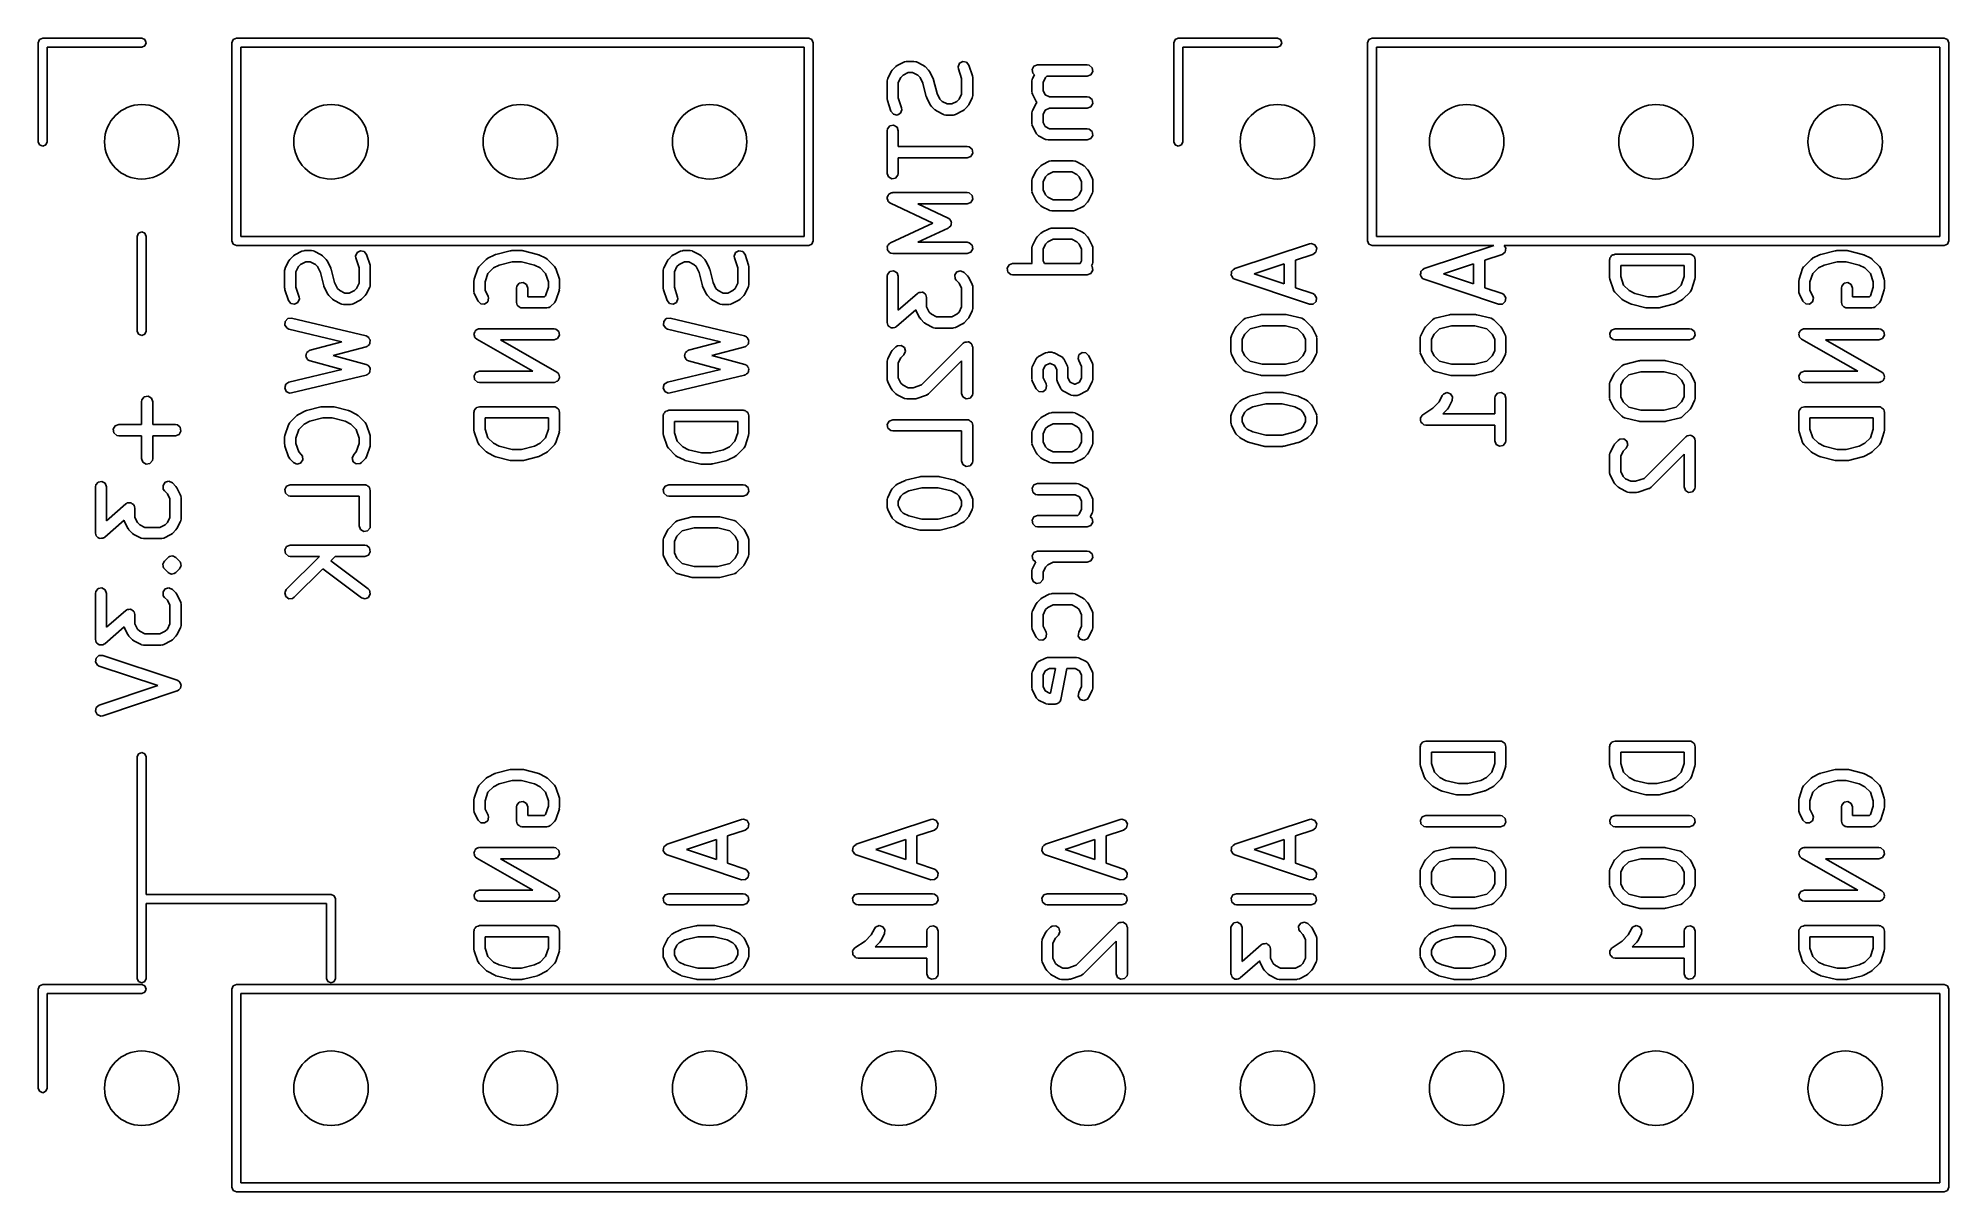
# Model space of a CAD drawing. Extents: x 133.2 to 158.9, y -108.1 to -92.6.
import ezdxf

# ---------------------------------------------------------------- set-up
doc = ezdxf.new("R2010")
doc.units = 0
doc.layers.add('BLACK', color=7, linetype='CONTINUOUS')

msp = doc.modelspace()

# ---------------------------------------------------------------- linework, layer by layer
at = {"layer": 'BLACK', "linetype": 'CONTINUOUS'}
for p, q in [((133.23, -92.65), (133.248, -92.6076)), ((133.23, -93.98), (133.23, -92.65)), ((133.248, -92.6076), (133.29, -92.59)), ((133.29, -92.59), (134.62, -92.59)), ((134.62, -92.71), (133.35, -92.71)), ((133.35, -92.71), (133.35, -93.98)), ((134.62, -92.59), (134.662, -92.6076)), ((134.662, -92.6924), (134.62, -92.71)), ((134.662, -92.6076), (134.68, -92.65)), ((134.68, -92.65), (134.662, -92.6924)), ((135.83, -92.65), (135.848, -92.6076)), ((135.83, -95.31), (135.83, -92.65)), ((135.848, -92.6076), (135.89, -92.59)), ((135.89, -92.59), (143.57, -92.59)), ((135.95, -92.71), (135.95, -95.25)), ((143.51, -92.71), (135.95, -92.71)), ((143.51, -95.25), (143.51, -92.71)), ((143.57, -92.59), (143.612, -92.6076)), ((143.612, -92.6076), (143.63, -92.65)), ((143.63, -92.65), (143.63, -95.31)), ((148.47, -92.65), (148.488, -92.6076)), ((148.47, -93.98), (148.47, -92.65)), ((148.488, -92.6076), (148.53, -92.59)), ((148.53, -92.59), (149.86, -92.59)), ((149.86, -92.71), (148.59, -92.71)), ((148.59, -92.71), (148.59, -93.98)), ((149.86, -92.59), (149.902, -92.6076)), ((149.902, -92.6924), (149.86, -92.71)), ((149.902, -92.6076), (149.92, -92.65)), ((149.92, -92.65), (149.902, -92.6924)), ((151.07, -92.65), (151.088, -92.6076)), ((151.07, -95.31), (151.07, -92.65)), ((151.088, -92.6076), (151.13, -92.59)), ((151.13, -92.59), (158.81, -92.59)), ((151.19, -92.71), (151.19, -95.25)), ((158.75, -92.71), (151.19, -92.71)), ((158.75, -95.25), (158.75, -92.71)), ((158.81, -92.59), (158.852, -92.6076)), ((158.852, -92.6076), (158.87, -92.65)), ((158.87, -92.65), (158.87, -95.31)), ((144.63, -93.1324), (144.678, -93.0372)), ((144.678, -93.0372), (144.691, -93.0192)), ((144.691, -93.0192), (144.692, -93.0177)), ((144.692, -93.0177), (144.74, -92.9701)), ((144.74, -92.9701), (144.758, -92.9572)), ((144.758, -92.9572), (144.759, -92.956)), ((144.759, -92.956), (144.854, -92.9084)), ((144.906, -93.0505), (144.837, -93.0847)), ((144.854, -92.9084), (144.879, -92.901)), ((144.879, -92.901), (144.884, -92.902)), ((144.884, -92.902), (144.888, -92.9005)), ((144.888, -92.9005), (144.983, -92.9005)), ((144.965, -93.0505), (144.906, -93.0505)), ((145.034, -93.0847), (144.965, -93.0505)), ((144.983, -92.9005), (145.009, -92.905)), ((145.009, -92.905), (145.012, -92.9079)), ((145.012, -92.9079), (145.017, -92.9084)), ((145.017, -92.9084), (145.112, -92.956)), ((145.112, -92.956), (145.13, -92.9694)), ((145.13, -92.9694), (145.131, -92.9701)), ((145.131, -92.9701), (145.179, -93.0177)), ((145.179, -93.0177), (145.192, -93.036)), ((145.192, -93.036), (145.193, -93.0372)), ((145.193, -93.0372), (145.241, -93.1324)), ((145.575, -92.9734), (145.594, -92.9257)), ((145.579, -92.9992), (145.575, -92.9734)), ((145.622, -93.1305), (145.579, -92.9992)), ((145.594, -92.9257), (145.639, -92.9013)), ((145.639, -92.9013), (145.689, -92.9116)), ((145.689, -92.9116), (145.721, -92.9518)), ((145.721, -92.9518), (145.769, -93.0946)), ((146.567, -93.0101), (146.593, -92.9656)), ((146.576, -93.0606), (146.567, -93.0101)), ((146.6, -93.0806), (146.576, -93.0606)), ((146.593, -92.9656), (146.641, -92.9481)), ((146.641, -92.9481), (147.307, -92.9481)), ((147.307, -92.9481), (147.333, -92.9526)), ((147.333, -92.9526), (147.372, -92.9856)), ((147.381, -93.0361), (147.356, -93.0805)), ((147.372, -92.9856), (147.381, -93.0361)), ((144.622, -93.166), (144.627, -93.1403)), ((144.622, -93.404), (144.622, -93.166)), ((144.627, -93.1403), (144.63, -93.1369)), ((144.63, -93.1369), (144.63, -93.1324)), ((144.807, -93.1151), (144.772, -93.1837)), ((144.772, -93.1837), (144.772, -93.3919)), ((144.837, -93.0847), (144.807, -93.1151)), ((145.064, -93.1151), (145.034, -93.0847)), ((145.103, -93.1921), (145.064, -93.1151)), ((145.148, -93.3746), (145.103, -93.1921)), ((145.241, -93.1324), (145.244, -93.1448)), ((145.244, -93.1448), (145.246, -93.1478)), ((145.246, -93.1478), (145.292, -93.3303)), ((145.622, -93.3387), (145.622, -93.1305)), ((145.769, -93.0946), (145.772, -93.1168)), ((145.772, -93.1168), (145.772, -93.1183)), ((145.772, -93.1183), (145.772, -93.3564)), ((146.566, -93.166), (146.57, -93.1403)), ((146.566, -93.3088), (146.566, -93.166)), ((146.567, -93.313), (146.566, -93.3088)), ((146.566, -93.3174), (146.567, -93.313)), ((146.574, -93.3423), (146.566, -93.3174)), ((146.57, -93.1403), (146.573, -93.1369)), ((146.573, -93.1369), (146.574, -93.1324)), ((146.574, -93.1324), (146.6, -93.0806)), ((146.75, -93.1151), (146.716, -93.1837)), ((146.716, -93.1837), (146.716, -93.2911)), ((146.716, -93.2911), (146.744, -93.3481)), ((146.767, -93.0981), (146.75, -93.1151)), ((147.307, -93.0981), (146.767, -93.0981)), ((147.356, -93.0805), (147.307, -93.0981)), ((144.623, -93.4056), (144.622, -93.404)), ((144.626, -93.4278), (144.623, -93.4056)), ((144.674, -93.5706), (144.626, -93.4278)), ((144.706, -93.6108), (144.674, -93.5706)), ((144.772, -93.3919), (144.816, -93.5232)), ((144.82, -93.549), (144.801, -93.5967)), ((144.816, -93.5232), (144.82, -93.549)), ((145.15, -93.3776), (145.148, -93.3746)), ((145.154, -93.39), (145.15, -93.3776)), ((145.202, -93.4852), (145.154, -93.39)), ((145.203, -93.4863), (145.202, -93.4852)), ((145.216, -93.5047), (145.203, -93.4863)), ((145.263, -93.5523), (145.216, -93.5047)), ((145.265, -93.553), (145.263, -93.5523)), ((145.283, -93.5664), (145.265, -93.553)), ((145.378, -93.614), (145.283, -93.5664)), ((145.292, -93.3303), (145.33, -93.4072)), ((145.33, -93.4072), (145.361, -93.4376)), ((145.361, -93.4376), (145.429, -93.4719)), ((145.429, -93.4719), (145.489, -93.4719)), ((145.489, -93.4719), (145.558, -93.4376)), ((145.636, -93.5664), (145.54, -93.614)), ((145.558, -93.4376), (145.588, -93.4072)), ((145.588, -93.4072), (145.622, -93.3387)), ((145.637, -93.5652), (145.636, -93.5664)), ((145.655, -93.5523), (145.637, -93.5652)), ((145.703, -93.5047), (145.655, -93.5523)), ((145.717, -93.4852), (145.703, -93.5032)), ((145.703, -93.5032), (145.703, -93.5047)), ((145.764, -93.39), (145.717, -93.4852)), ((145.765, -93.3855), (145.764, -93.39)), ((145.768, -93.3821), (145.765, -93.3855)), ((145.772, -93.3564), (145.768, -93.3821)), ((146.566, -93.5945), (146.57, -93.5689)), ((146.57, -93.5689), (146.573, -93.5654)), ((146.573, -93.5654), (146.574, -93.561)), ((146.621, -93.4376), (146.574, -93.3423)), ((146.574, -93.561), (146.621, -93.4657)), ((146.629, -93.4453), (146.621, -93.4376)), ((146.621, -93.4657), (146.632, -93.4513)), ((146.632, -93.4513), (146.629, -93.4453)), ((146.744, -93.5552), (146.716, -93.6122)), ((146.744, -93.3481), (146.801, -93.3767)), ((146.801, -93.5267), (146.744, -93.5552)), ((146.801, -93.3767), (147.307, -93.3767)), ((147.307, -93.5267), (146.801, -93.5267)), ((147.307, -93.3767), (147.333, -93.3812)), ((147.356, -93.5091), (147.307, -93.5267)), ((147.333, -93.3812), (147.372, -93.4142)), ((147.381, -93.4647), (147.356, -93.5091)), ((147.372, -93.4142), (147.381, -93.4647)), ((144.622, -93.8326), (144.627, -93.807)), ((144.622, -94.404), (144.622, -93.8326)), ((144.627, -93.807), (144.66, -93.7677)), ((144.66, -93.7677), (144.71, -93.7588)), ((144.756, -93.6211), (144.706, -93.6108)), ((144.71, -93.7588), (144.755, -93.7844)), ((144.755, -93.7844), (144.772, -93.8326)), ((144.801, -93.5967), (144.756, -93.6211)), ((144.772, -93.8326), (144.772, -94.0433)), ((145.383, -93.6145), (145.378, -93.614)), ((145.386, -93.6174), (145.383, -93.6145)), ((145.412, -93.6219), (145.386, -93.6174)), ((145.507, -93.6219), (145.412, -93.6219)), ((145.511, -93.6204), (145.507, -93.6219)), ((145.515, -93.6214), (145.511, -93.6204)), ((145.54, -93.614), (145.515, -93.6214)), ((146.566, -93.7374), (146.566, -93.5945)), ((146.567, -93.7416), (146.566, -93.7374)), ((146.566, -93.746), (146.567, -93.7416)), ((146.574, -93.7709), (146.566, -93.746)), ((146.621, -93.8662), (146.574, -93.7709)), ((146.716, -93.6122), (146.716, -93.7197)), ((146.716, -93.7197), (146.744, -93.7767)), ((146.744, -93.7767), (146.801, -93.8052)), ((146.801, -93.8052), (147.307, -93.8052)), ((147.307, -93.8052), (147.333, -93.8098)), ((147.333, -93.8098), (147.372, -93.8427)), ((133.248, -94.0224), (133.23, -93.98)), ((133.29, -94.04), (133.248, -94.0224)), ((133.332, -94.0224), (133.29, -94.04)), ((133.35, -93.98), (133.332, -94.0224)), ((144.772, -94.0433), (145.697, -94.0433)), ((145.697, -94.0433), (145.723, -94.0479)), ((145.723, -94.0479), (145.762, -94.0808)), ((145.762, -94.0808), (145.771, -94.1314)), ((146.629, -93.8739), (146.621, -93.8662)), ((146.634, -93.8842), (146.629, -93.8739)), ((146.655, -93.8997), (146.634, -93.8842)), ((146.75, -93.9473), (146.655, -93.8997)), ((146.754, -93.9478), (146.75, -93.9473)), ((146.758, -93.9507), (146.754, -93.9478)), ((146.784, -93.9552), (146.758, -93.9507)), ((147.307, -93.9552), (146.784, -93.9552)), ((147.356, -93.9377), (147.307, -93.9552)), ((147.381, -93.8933), (147.356, -93.9377)), ((147.372, -93.8427), (147.381, -93.8933)), ((148.488, -94.0224), (148.47, -93.98)), ((148.53, -94.04), (148.488, -94.0224)), ((148.572, -94.0224), (148.53, -94.04)), ((148.59, -93.98), (148.572, -94.0224)), ((145.697, -94.1933), (144.772, -94.1933)), ((144.772, -94.1933), (144.772, -94.404)), ((145.746, -94.1758), (145.697, -94.1933)), ((145.771, -94.1314), (145.746, -94.1758)), ((146.621, -94.3705), (146.635, -94.3525)), ((146.635, -94.351), (146.683, -94.3034)), ((146.635, -94.3525), (146.635, -94.351)), ((146.683, -94.3034), (146.701, -94.2905)), ((146.701, -94.2905), (146.702, -94.2893)), ((146.702, -94.2893), (146.798, -94.2417)), ((146.798, -94.2417), (146.823, -94.2343)), ((146.823, -94.2343), (146.827, -94.2353)), ((146.827, -94.2353), (146.831, -94.2338)), ((146.831, -94.2338), (147.117, -94.2338)), ((147.117, -94.2338), (147.143, -94.2383)), ((147.143, -94.2383), (147.146, -94.2412)), ((147.146, -94.2412), (147.15, -94.2417)), ((147.15, -94.2417), (147.246, -94.2893)), ((147.246, -94.2893), (147.264, -94.3027)), ((147.264, -94.3027), (147.265, -94.3034)), ((147.265, -94.3034), (147.313, -94.351)), ((147.313, -94.351), (147.326, -94.3694)), ((144.64, -94.4523), (144.622, -94.404)), ((144.684, -94.4779), (144.64, -94.4523)), ((144.735, -94.469), (144.684, -94.4779)), ((144.768, -94.4297), (144.735, -94.469)), ((144.772, -94.404), (144.768, -94.4297)), ((146.566, -94.4993), (146.57, -94.4736)), ((146.566, -94.6421), (146.566, -94.4993)), ((146.57, -94.4736), (146.573, -94.4702)), ((146.573, -94.4702), (146.574, -94.4657)), ((146.574, -94.4657), (146.621, -94.3705)), ((146.75, -94.4485), (146.716, -94.517)), ((146.716, -94.517), (146.716, -94.6244)), ((146.78, -94.4181), (146.75, -94.4485)), ((146.849, -94.3838), (146.78, -94.4181)), ((147.099, -94.3838), (146.849, -94.3838)), ((147.168, -94.4181), (147.099, -94.3838)), ((147.198, -94.4485), (147.168, -94.4181)), ((147.232, -94.517), (147.198, -94.4485)), ((147.232, -94.6244), (147.232, -94.517)), ((147.326, -94.3694), (147.327, -94.3705)), ((147.327, -94.3705), (147.374, -94.4657)), ((147.374, -94.4657), (147.382, -94.4907)), ((147.382, -94.4907), (147.381, -94.4951)), ((147.381, -94.4951), (147.382, -94.4993)), ((147.382, -94.4993), (147.382, -94.6421)), ((144.623, -94.7439), (144.625, -94.7342)), ((144.63, -94.7587), (144.623, -94.7439)), ((144.624, -94.7244), (144.632, -94.7102)), ((144.625, -94.7342), (144.624, -94.7244)), ((144.632, -94.7749), (144.63, -94.7587)), ((144.632, -94.7102), (144.636, -94.6943)), ((144.64, -94.7813), (144.632, -94.7749)), ((144.636, -94.6943), (144.644, -94.6886)), ((144.644, -94.7904), (144.64, -94.7813)), ((144.644, -94.6886), (144.649, -94.6799)), ((144.666, -94.8053), (144.644, -94.7904)), ((144.649, -94.6799), (144.665, -94.6743)), ((144.665, -94.6743), (144.678, -94.6649)), ((145.234, -95.0707), (144.666, -94.8053)), ((144.678, -94.6649), (144.688, -94.6658)), ((144.688, -94.6658), (144.697, -94.6624)), ((144.697, -94.6624), (145.697, -94.6624)), ((145.697, -94.8124), (145.035, -94.8124)), ((145.035, -94.8124), (145.443, -95.0027)), ((145.697, -94.6624), (145.723, -94.6669)), ((145.746, -94.7948), (145.697, -94.8124)), ((145.723, -94.6669), (145.762, -94.6999)), ((145.771, -94.7504), (145.746, -94.7948)), ((145.762, -94.6999), (145.771, -94.7504)), ((146.567, -94.6464), (146.566, -94.6421)), ((146.566, -94.6507), (146.567, -94.6464)), ((146.574, -94.6757), (146.566, -94.6507)), ((146.621, -94.7709), (146.574, -94.6757)), ((146.622, -94.772), (146.621, -94.7709)), ((146.635, -94.7904), (146.622, -94.772)), ((146.683, -94.838), (146.635, -94.7904)), ((146.684, -94.8387), (146.683, -94.838)), ((146.702, -94.8521), (146.684, -94.8387)), ((146.798, -94.8997), (146.702, -94.8521)), ((146.716, -94.6244), (146.75, -94.693)), ((146.75, -94.693), (146.78, -94.7234)), ((146.78, -94.7234), (146.849, -94.7576)), ((146.849, -94.7576), (147.099, -94.7576)), ((147.099, -94.7576), (147.168, -94.7234)), ((147.246, -94.8521), (147.15, -94.8997)), ((147.168, -94.7234), (147.198, -94.693)), ((147.198, -94.693), (147.232, -94.6244)), ((147.247, -94.8509), (147.246, -94.8521)), ((147.265, -94.838), (147.247, -94.8509)), ((147.313, -94.7904), (147.265, -94.838)), ((147.327, -94.7709), (147.313, -94.7889)), ((147.313, -94.7889), (147.313, -94.7904)), ((147.374, -94.6757), (147.327, -94.7709)), ((147.375, -94.6712), (147.374, -94.6757)), ((147.378, -94.6678), (147.375, -94.6712)), ((147.382, -94.6421), (147.378, -94.6678)), ((144.666, -95.3361), (145.234, -95.0707)), ((145.443, -95.0027), (145.451, -95.0084)), ((145.451, -95.0084), (145.455, -95.0093)), ((145.455, -95.0093), (145.457, -95.012)), ((145.457, -95.012), (145.465, -95.0177)), ((145.473, -95.1138), (145.457, -95.1249)), ((145.465, -95.0177), (145.473, -95.0353)), ((145.473, -95.0353), (145.484, -95.0513)), ((145.475, -95.1072), (145.473, -95.1138)), ((145.48, -95.1024), (145.475, -95.1072)), ((145.481, -95.083), (145.48, -95.1024)), ((145.486, -95.0642), (145.481, -95.083)), ((145.484, -95.0513), (145.484, -95.058)), ((145.484, -95.058), (145.486, -95.0642)), ((146.802, -94.9002), (146.798, -94.8997)), ((146.806, -94.9031), (146.802, -94.9002)), ((146.831, -94.9076), (146.806, -94.9031)), ((147.117, -94.9076), (146.831, -94.9076)), ((147.121, -94.9061), (147.117, -94.9076)), ((147.125, -94.9071), (147.121, -94.9061)), ((147.15, -94.8997), (147.125, -94.9071)), ((134.56, -95.25), (134.578, -95.2076)), ((134.56, -96.52), (134.56, -95.25)), ((134.578, -95.2076), (134.62, -95.19)), ((134.62, -95.19), (134.662, -95.2076)), ((134.662, -95.2076), (134.68, -95.25)), ((134.68, -95.25), (134.68, -96.52)), ((135.848, -95.3524), (135.83, -95.31)), ((135.89, -95.37), (135.848, -95.3524)), ((143.57, -95.37), (135.89, -95.37)), ((135.95, -95.25), (143.51, -95.25)), ((143.612, -95.3524), (143.57, -95.37)), ((143.63, -95.31), (143.612, -95.3524)), ((144.629, -95.3724), (144.641, -95.3608)), ((144.629, -95.3823), (144.629, -95.3724)), ((144.641, -95.3608), (144.649, -95.3466)), ((144.649, -95.3466), (144.659, -95.3432)), ((144.659, -95.3432), (144.666, -95.3361)), ((145.443, -95.1387), (145.035, -95.329)), ((145.035, -95.329), (145.697, -95.329)), ((145.457, -95.1249), (145.443, -95.1387)), ((145.697, -95.329), (145.723, -95.3336)), ((145.723, -95.3336), (145.762, -95.3665)), ((145.762, -95.3665), (145.771, -95.4171)), ((146.566, -95.404), (146.57, -95.3784)), ((146.57, -95.3784), (146.573, -95.375)), ((146.573, -95.375), (146.574, -95.3705)), ((146.574, -95.3705), (146.621, -95.2753)), ((146.621, -95.2753), (146.635, -95.2573)), ((146.635, -95.2558), (146.683, -95.2082)), ((146.635, -95.2573), (146.635, -95.2558)), ((146.683, -95.2082), (146.701, -95.1953)), ((146.701, -95.1953), (146.702, -95.1941)), ((146.702, -95.1941), (146.798, -95.1465)), ((146.75, -95.3532), (146.716, -95.4218)), ((146.78, -95.3228), (146.75, -95.3532)), ((146.849, -95.2886), (146.78, -95.3228)), ((146.798, -95.1465), (146.823, -95.1391)), ((146.823, -95.1391), (146.827, -95.1401)), ((146.827, -95.1401), (146.831, -95.1386)), ((146.831, -95.1386), (147.117, -95.1386)), ((147.099, -95.2886), (146.849, -95.2886)), ((147.168, -95.3228), (147.099, -95.2886)), ((147.117, -95.1386), (147.143, -95.1431)), ((147.143, -95.1431), (147.146, -95.146)), ((147.146, -95.146), (147.15, -95.1465)), ((147.15, -95.1465), (147.246, -95.1941)), ((147.198, -95.3532), (147.168, -95.3228)), ((147.232, -95.4218), (147.198, -95.3532)), ((147.246, -95.1941), (147.264, -95.2075)), ((147.264, -95.2075), (147.265, -95.2082)), ((147.265, -95.2082), (147.313, -95.2558)), ((147.313, -95.2558), (147.326, -95.2741)), ((147.326, -95.2741), (147.327, -95.2753)), ((147.327, -95.2753), (147.374, -95.3705)), ((147.374, -95.3705), (147.382, -95.3955)), ((149.289, -95.6824), (150.289, -95.3491)), ((150.289, -95.3491), (150.314, -95.3453)), ((150.314, -95.3453), (150.362, -95.3641)), ((150.362, -95.3641), (150.387, -95.4092)), ((151.088, -95.3524), (151.07, -95.31)), ((151.13, -95.37), (151.088, -95.3524)), ((152.766, -95.37), (151.13, -95.37)), ((151.19, -95.25), (158.75, -95.25)), ((151.829, -95.6824), (152.766, -95.37)), ((158.81, -95.37), (152.905, -95.37)), ((152.905, -95.37), (152.927, -95.4092)), ((158.852, -95.3524), (158.81, -95.37)), ((158.87, -95.31), (158.852, -95.3524)), ((136.545, -95.6724), (136.593, -95.5772)), ((136.593, -95.5772), (136.606, -95.5592)), ((136.606, -95.5592), (136.607, -95.5577)), ((136.607, -95.5577), (136.655, -95.5101)), ((136.655, -95.5101), (136.673, -95.4972)), ((136.673, -95.4972), (136.674, -95.496)), ((136.674, -95.496), (136.769, -95.4484)), ((136.752, -95.6247), (136.722, -95.6551)), ((136.821, -95.5905), (136.752, -95.6247)), ((136.769, -95.4484), (136.794, -95.441)), ((136.794, -95.441), (136.799, -95.442)), ((136.799, -95.442), (136.803, -95.4405)), ((136.803, -95.4405), (136.898, -95.4405)), ((136.88, -95.5905), (136.821, -95.5905)), ((136.949, -95.6247), (136.88, -95.5905)), ((136.898, -95.4405), (136.924, -95.445)), ((136.924, -95.445), (136.927, -95.4479)), ((136.927, -95.4479), (136.932, -95.4484)), ((136.932, -95.4484), (137.027, -95.496)), ((136.979, -95.6551), (136.949, -95.6247)), ((137.027, -95.496), (137.045, -95.5094)), ((137.045, -95.5094), (137.046, -95.5101)), ((137.046, -95.5101), (137.094, -95.5577)), ((137.094, -95.5577), (137.107, -95.576)), ((137.107, -95.576), (137.108, -95.5772)), ((137.108, -95.5772), (137.156, -95.6724)), ((137.49, -95.5134), (137.509, -95.4657)), ((137.494, -95.5392), (137.49, -95.5134)), ((137.537, -95.6705), (137.494, -95.5392)), ((137.509, -95.4657), (137.554, -95.4413)), ((137.554, -95.4413), (137.604, -95.4516)), ((137.604, -95.4516), (137.636, -95.4918)), ((137.636, -95.4918), (137.684, -95.6346)), ((137.684, -95.6346), (137.687, -95.6568)), ((139.147, -95.6529), (139.242, -95.5577)), ((139.242, -95.5577), (139.261, -95.5448)), ((139.261, -95.5448), (139.262, -95.5436)), ((139.262, -95.5436), (139.357, -95.496)), ((139.417, -95.6339), (139.34, -95.6724)), ((139.357, -95.496), (139.369, -95.4923)), ((139.369, -95.4923), (139.372, -95.4903)), ((139.372, -95.4903), (139.563, -95.4427)), ((139.59, -95.5905), (139.417, -95.6339)), ((139.563, -95.4427), (139.578, -95.4417)), ((139.578, -95.4417), (139.581, -95.4405)), ((139.581, -95.4405), (139.724, -95.4405)), ((139.715, -95.5905), (139.59, -95.5905)), ((139.888, -95.6339), (139.715, -95.5905)), ((139.724, -95.4405), (139.739, -95.4431)), ((139.739, -95.4431), (139.742, -95.4427)), ((139.742, -95.4427), (139.932, -95.4903)), ((139.965, -95.6724), (139.888, -95.6339)), ((139.932, -95.4903), (139.944, -95.4956)), ((139.944, -95.4956), (139.948, -95.496)), ((139.948, -95.496), (140.043, -95.5436)), ((140.043, -95.5436), (140.061, -95.557)), ((140.061, -95.557), (140.063, -95.5577)), ((140.063, -95.5577), (140.158, -95.6529)), ((141.625, -95.6724), (141.673, -95.5772)), ((141.673, -95.5772), (141.686, -95.5592)), ((141.686, -95.5592), (141.687, -95.5577)), ((141.687, -95.5577), (141.735, -95.5101)), ((141.735, -95.5101), (141.753, -95.4972)), ((141.753, -95.4972), (141.754, -95.496)), ((141.754, -95.496), (141.849, -95.4484)), ((141.832, -95.6247), (141.802, -95.6551)), ((141.901, -95.5905), (141.832, -95.6247)), ((141.849, -95.4484), (141.874, -95.441)), ((141.874, -95.441), (141.879, -95.442)), ((141.879, -95.442), (141.883, -95.4405)), ((141.883, -95.4405), (141.978, -95.4405)), ((141.96, -95.5905), (141.901, -95.5905)), ((142.029, -95.6247), (141.96, -95.5905)), ((141.978, -95.4405), (142.004, -95.445)), ((142.004, -95.445), (142.007, -95.4479)), ((142.007, -95.4479), (142.012, -95.4484)), ((142.012, -95.4484), (142.107, -95.496)), ((142.059, -95.6551), (142.029, -95.6247)), ((142.107, -95.496), (142.125, -95.5094)), ((142.125, -95.5094), (142.126, -95.5101)), ((142.126, -95.5101), (142.174, -95.5577)), ((142.174, -95.5577), (142.187, -95.576)), ((142.187, -95.576), (142.188, -95.5772)), ((142.188, -95.5772), (142.236, -95.6724)), ((142.57, -95.5134), (142.589, -95.4657)), ((142.574, -95.5392), (142.57, -95.5134)), ((142.617, -95.6705), (142.574, -95.5392)), ((142.589, -95.4657), (142.634, -95.4413)), ((142.634, -95.4413), (142.684, -95.4516)), ((142.684, -95.4516), (142.716, -95.4918)), ((142.716, -95.4918), (142.764, -95.6346)), ((142.764, -95.6346), (142.767, -95.6568)), ((144.624, -95.391), (144.629, -95.3823)), ((144.626, -95.4072), (144.624, -95.391)), ((144.625, -95.4235), (144.626, -95.4072)), ((144.631, -95.4317), (144.625, -95.4235)), ((144.632, -95.4415), (144.631, -95.4317)), ((144.645, -95.4521), (144.632, -95.4415)), ((144.654, -95.4655), (144.645, -95.4521)), ((144.664, -95.4681), (144.654, -95.4655)), ((144.672, -95.4745), (144.664, -95.4681)), ((144.697, -95.479), (144.672, -95.4745)), ((145.697, -95.479), (144.697, -95.479)), ((145.746, -95.4615), (145.697, -95.479)), ((145.771, -95.4171), (145.746, -95.4615)), ((146.234, -95.6767), (146.259, -95.6323)), ((146.259, -95.6323), (146.307, -95.6148)), ((146.307, -95.6148), (146.57, -95.6148)), ((146.566, -95.5945), (146.566, -95.404)), ((146.567, -95.5987), (146.566, -95.5945)), ((146.566, -95.6031), (146.567, -95.5987)), ((146.57, -95.6148), (146.566, -95.6031)), ((146.716, -95.4218), (146.716, -95.5768)), ((146.716, -95.5768), (146.735, -95.6148)), ((146.735, -95.6148), (147.213, -95.6148)), ((147.213, -95.6148), (147.232, -95.5768)), ((147.232, -95.5768), (147.232, -95.4218)), ((147.374, -95.6281), (147.365, -95.6464)), ((147.375, -95.6236), (147.374, -95.6281)), ((147.378, -95.6202), (147.375, -95.6236)), ((147.382, -95.5945), (147.378, -95.6202)), ((147.382, -95.3955), (147.381, -95.3998)), ((147.381, -95.3998), (147.382, -95.404)), ((147.382, -95.404), (147.382, -95.5945)), ((149.952, -95.6195), (149.55, -95.7536)), ((149.952, -95.8876), (149.952, -95.6195)), ((150.336, -95.4914), (150.102, -95.5695)), ((150.102, -95.5695), (150.102, -95.9376)), ((150.376, -95.4595), (150.336, -95.4914)), ((150.387, -95.4092), (150.376, -95.4595)), ((152.492, -95.6195), (152.09, -95.7536)), ((152.492, -95.8876), (152.492, -95.6195)), ((152.876, -95.4914), (152.642, -95.5695)), ((152.642, -95.5695), (152.642, -95.9376)), ((152.916, -95.4595), (152.876, -95.4914)), ((152.927, -95.4092), (152.916, -95.4595)), ((154.317, -95.5631), (154.319, -95.5534)), ((154.317, -95.8012), (154.317, -95.5631)), ((154.319, -95.5501), (154.32, -95.5472)), ((154.319, -95.5534), (154.319, -95.5501)), ((154.32, -95.5472), (154.322, -95.5374)), ((154.322, -95.5374), (154.334, -95.5225)), ((154.334, -95.5225), (154.344, -95.5056)), ((154.344, -95.5056), (154.351, -95.5033)), ((154.351, -95.5033), (154.355, -95.4981)), ((154.355, -95.4981), (154.374, -95.4948)), ((154.374, -95.4948), (154.392, -95.4881)), ((154.392, -95.4881), (155.392, -95.4881)), ((155.392, -95.4881), (155.402, -95.4898)), ((155.402, -95.4898), (155.405, -95.4892)), ((155.405, -95.4892), (155.408, -95.4909)), ((155.408, -95.4909), (155.418, -95.4926)), ((155.418, -95.4926), (155.433, -95.5051)), ((155.433, -95.5051), (155.45, -95.5149)), ((155.45, -95.5149), (155.452, -95.5212)), ((155.452, -95.5212), (155.457, -95.5256)), ((155.457, -95.5256), (155.461, -95.5448)), ((155.461, -95.5448), (155.467, -95.5631)), ((155.467, -95.5631), (155.467, -95.8012)), ((156.927, -95.6529), (157.022, -95.5577)), ((157.022, -95.5577), (157.041, -95.5448)), ((157.041, -95.5448), (157.042, -95.5436)), ((157.042, -95.5436), (157.137, -95.496)), ((157.197, -95.6339), (157.12, -95.6724)), ((157.137, -95.496), (157.149, -95.4923)), ((157.149, -95.4923), (157.152, -95.4903)), ((157.152, -95.4903), (157.343, -95.4427)), ((157.37, -95.5905), (157.197, -95.6339)), ((157.343, -95.4427), (157.358, -95.4417)), ((157.358, -95.4417), (157.361, -95.4405)), ((157.361, -95.4405), (157.504, -95.4405)), ((157.495, -95.5905), (157.37, -95.5905)), ((157.668, -95.6339), (157.495, -95.5905)), ((157.504, -95.4405), (157.519, -95.4431)), ((157.519, -95.4431), (157.522, -95.4427)), ((157.522, -95.4427), (157.712, -95.4903)), ((157.745, -95.6724), (157.668, -95.6339)), ((157.712, -95.4903), (157.724, -95.4956)), ((157.724, -95.4956), (157.728, -95.496)), ((157.728, -95.496), (157.823, -95.5436)), ((157.823, -95.5436), (157.841, -95.557)), ((157.841, -95.557), (157.843, -95.5577)), ((157.843, -95.5577), (157.938, -95.6529)), ((136.537, -95.706), (136.542, -95.6803)), ((136.537, -95.944), (136.537, -95.706)), ((136.542, -95.6803), (136.545, -95.6769)), ((136.545, -95.6769), (136.545, -95.6724)), ((136.722, -95.6551), (136.687, -95.7237)), ((136.687, -95.7237), (136.687, -95.9319)), ((137.018, -95.7321), (136.979, -95.6551)), ((137.063, -95.9146), (137.018, -95.7321)), ((137.156, -95.6724), (137.159, -95.6848)), ((137.159, -95.6848), (137.161, -95.6878)), ((137.161, -95.6878), (137.207, -95.8703)), ((137.207, -95.8703), (137.245, -95.9472)), ((137.503, -95.9472), (137.537, -95.8787)), ((137.537, -95.8787), (137.537, -95.6705)), ((137.687, -95.6568), (137.687, -95.6583)), ((137.687, -95.6583), (137.687, -95.8964)), ((139.077, -95.8488), (139.081, -95.8267)), ((139.077, -95.9917), (139.077, -95.8488)), ((139.081, -95.8251), (139.129, -95.6822)), ((139.081, -95.8267), (139.081, -95.8251)), ((139.129, -95.6822), (139.141, -95.6593)), ((139.141, -95.6593), (139.145, -95.657)), ((139.145, -95.657), (139.147, -95.6529)), ((139.266, -95.7465), (139.227, -95.861)), ((139.227, -95.861), (139.227, -95.974)), ((139.34, -95.6724), (139.266, -95.7465)), ((139.653, -95.9184), (139.686, -95.8791)), ((139.686, -95.8791), (139.737, -95.8702)), ((139.737, -95.8702), (139.781, -95.8958)), ((140.039, -95.7465), (139.965, -95.6724)), ((140.077, -95.861), (140.039, -95.7465)), ((140.077, -95.9319), (140.077, -95.861)), ((140.158, -95.6529), (140.173, -95.6743)), ((140.173, -95.6743), (140.173, -95.6787)), ((140.173, -95.6787), (140.176, -95.6822)), ((140.176, -95.6822), (140.224, -95.8251)), ((140.224, -95.8251), (140.227, -95.8473)), ((140.227, -95.8473), (140.227, -95.8488)), ((140.227, -95.8488), (140.227, -95.944)), ((141.617, -95.706), (141.622, -95.6803)), ((141.617, -95.944), (141.617, -95.706)), ((141.622, -95.6803), (141.625, -95.6769)), ((141.625, -95.6769), (141.625, -95.6724)), ((141.802, -95.6551), (141.767, -95.7237)), ((141.767, -95.7237), (141.767, -95.9319)), ((142.098, -95.7321), (142.059, -95.6551)), ((142.143, -95.9146), (142.098, -95.7321)), ((142.236, -95.6724), (142.239, -95.6848)), ((142.239, -95.6848), (142.241, -95.6878)), ((142.241, -95.6878), (142.287, -95.8703)), ((142.287, -95.8703), (142.325, -95.9472)), ((142.583, -95.9472), (142.617, -95.8787)), ((142.617, -95.8787), (142.617, -95.6705)), ((142.767, -95.6568), (142.767, -95.6583)), ((142.767, -95.6583), (142.767, -95.8964)), ((144.622, -95.785), (144.627, -95.7593)), ((144.622, -96.404), (144.622, -95.785)), ((144.627, -95.7593), (144.66, -95.72)), ((144.66, -95.72), (144.71, -95.7111)), ((144.71, -95.7111), (144.755, -95.7368)), ((144.755, -95.7368), (144.772, -95.785)), ((144.772, -95.785), (144.772, -96.2388)), ((145.53, -95.7656), (145.559, -95.7236)), ((145.534, -95.8167), (145.53, -95.7656)), ((145.549, -95.838), (145.534, -95.8167)), ((145.588, -95.877), (145.549, -95.838)), ((145.559, -95.7236), (145.609, -95.7103)), ((145.622, -95.9456), (145.588, -95.877)), ((145.609, -95.7103), (145.655, -95.732)), ((145.655, -95.732), (145.703, -95.7796)), ((145.703, -95.7796), (145.716, -95.798)), ((145.716, -95.798), (145.717, -95.7991)), ((145.717, -95.7991), (145.764, -95.8943)), ((146.242, -95.7273), (146.234, -95.6767)), ((146.282, -95.7602), (146.242, -95.7273)), ((146.307, -95.7648), (146.282, -95.7602)), ((147.307, -95.7648), (146.307, -95.7648)), ((147.356, -95.7472), (147.307, -95.7648)), ((147.381, -95.7028), (147.356, -95.7472)), ((147.365, -95.6464), (147.372, -95.6523)), ((147.372, -95.6523), (147.381, -95.7028)), ((149.238, -95.7646), (149.243, -95.7413)), ((149.239, -95.7665), (149.238, -95.7646)), ((149.239, -95.7686), (149.239, -95.7665)), ((149.251, -95.7888), (149.239, -95.7686)), ((149.243, -95.7413), (149.246, -95.7179)), ((149.246, -95.7179), (149.248, -95.7164)), ((149.248, -95.7143), (149.267, -95.6996)), ((149.248, -95.7164), (149.248, -95.7143)), ((149.263, -95.8097), (149.251, -95.7888)), ((149.265, -95.8105), (149.263, -95.8097)), ((149.266, -95.8123), (149.265, -95.8105)), ((149.289, -95.8247), (149.266, -95.8123)), ((149.267, -95.6996), (149.285, -95.6838)), ((149.285, -95.6838), (149.287, -95.6838)), ((149.287, -95.6838), (149.289, -95.6824)), ((150.289, -96.1581), (149.289, -95.8247)), ((149.55, -95.7536), (149.952, -95.8876)), ((151.778, -95.7646), (151.783, -95.7413)), ((151.779, -95.7665), (151.778, -95.7646)), ((151.779, -95.7686), (151.779, -95.7665)), ((151.791, -95.7888), (151.779, -95.7686)), ((151.783, -95.7413), (151.786, -95.7179)), ((151.786, -95.7179), (151.788, -95.7164)), ((151.788, -95.7143), (151.807, -95.6996)), ((151.788, -95.7164), (151.788, -95.7143)), ((151.803, -95.8097), (151.791, -95.7888)), ((151.805, -95.8105), (151.803, -95.8097)), ((151.806, -95.8123), (151.805, -95.8105)), ((151.829, -95.8247), (151.806, -95.8123)), ((151.807, -95.6996), (151.825, -95.6838)), ((151.825, -95.6838), (151.827, -95.6838)), ((151.827, -95.6838), (151.829, -95.6824)), ((152.829, -96.1581), (151.829, -95.8247)), ((152.09, -95.7536), (152.492, -95.8876)), ((154.318, -95.8027), (154.317, -95.8012)), ((154.321, -95.8249), (154.318, -95.8027)), ((154.369, -95.9678), (154.321, -95.8249)), ((154.467, -95.6381), (154.467, -95.789)), ((155.317, -95.6381), (154.467, -95.6381)), ((154.467, -95.789), (154.506, -95.9035)), ((155.279, -95.9035), (155.317, -95.789)), ((155.317, -95.789), (155.317, -95.6381)), ((155.464, -95.8249), (155.416, -95.9678)), ((155.467, -95.8012), (155.463, -95.8233)), ((155.463, -95.8233), (155.464, -95.8249)), ((156.857, -95.8488), (156.861, -95.8267)), ((156.857, -95.9917), (156.857, -95.8488)), ((156.861, -95.8251), (156.909, -95.6822)), ((156.861, -95.8267), (156.861, -95.8251)), ((156.909, -95.6822), (156.921, -95.6593)), ((156.921, -95.6593), (156.925, -95.657)), ((156.925, -95.657), (156.927, -95.6529)), ((157.046, -95.7465), (157.007, -95.861)), ((157.007, -95.861), (157.007, -95.974)), ((157.12, -95.6724), (157.046, -95.7465)), ((157.433, -95.9184), (157.466, -95.8791)), ((157.466, -95.8791), (157.517, -95.8702)), ((157.517, -95.8702), (157.561, -95.8958)), ((157.819, -95.7465), (157.745, -95.6724)), ((157.857, -95.861), (157.819, -95.7465)), ((157.857, -95.9319), (157.857, -95.861)), ((157.938, -95.6529), (157.953, -95.6743)), ((157.953, -95.6743), (157.953, -95.6787)), ((157.953, -95.6787), (157.956, -95.6822)), ((157.956, -95.6822), (158.004, -95.8251)), ((158.004, -95.8251), (158.007, -95.8473)), ((158.007, -95.8473), (158.007, -95.8488)), ((158.007, -95.8488), (158.007, -95.944)), ((136.538, -95.9456), (136.537, -95.944)), ((136.541, -95.9678), (136.538, -95.9456)), ((136.589, -96.1106), (136.541, -95.9678)), ((136.621, -96.1508), (136.589, -96.1106)), ((136.716, -96.1367), (136.671, -96.1611)), ((136.687, -95.9319), (136.731, -96.0632)), ((136.735, -96.089), (136.716, -96.1367)), ((136.731, -96.0632), (136.735, -96.089)), ((137.065, -95.9176), (137.063, -95.9146)), ((137.069, -95.93), (137.065, -95.9176)), ((137.117, -96.0252), (137.069, -95.93)), ((137.118, -96.0263), (137.117, -96.0252)), ((137.131, -96.0447), (137.118, -96.0263)), ((137.178, -96.0923), (137.131, -96.0447)), ((137.18, -96.093), (137.178, -96.0923)), ((137.198, -96.1064), (137.18, -96.093)), ((137.293, -96.154), (137.198, -96.1064)), ((137.245, -95.9472), (137.276, -95.9776)), ((137.276, -95.9776), (137.344, -96.0119)), ((137.344, -96.0119), (137.404, -96.0119)), ((137.404, -96.0119), (137.473, -95.9776)), ((137.551, -96.1064), (137.455, -96.154)), ((137.473, -95.9776), (137.503, -95.9472)), ((137.552, -96.1052), (137.551, -96.1064)), ((137.57, -96.0923), (137.552, -96.1052)), ((137.618, -96.0447), (137.57, -96.0923)), ((137.632, -96.0252), (137.618, -96.0432)), ((137.618, -96.0432), (137.618, -96.0447)), ((137.679, -95.93), (137.632, -96.0252)), ((137.68, -95.9255), (137.679, -95.93)), ((137.683, -95.9221), (137.68, -95.9255)), ((137.687, -95.8964), (137.683, -95.9221)), ((139.079, -95.9959), (139.077, -95.9917)), ((139.078, -96.0002), (139.079, -95.9959)), ((139.085, -96.0252), (139.078, -96.0002)), ((139.133, -96.1204), (139.085, -96.0252)), ((139.17, -96.1557), (139.133, -96.1204)), ((139.263, -96.1282), (139.221, -96.1588)), ((139.227, -95.974), (139.267, -96.0534)), ((139.275, -96.0783), (139.263, -96.1282)), ((139.267, -96.0534), (139.275, -96.0783)), ((139.649, -95.944), (139.653, -95.9184)), ((139.649, -96.1345), (139.649, -95.944)), ((139.655, -96.1528), (139.649, -96.1345)), ((139.781, -95.8958), (139.799, -95.944)), ((139.799, -95.944), (139.799, -96.0595)), ((139.799, -96.0595), (140.026, -96.0595)), ((140.026, -96.0595), (140.039, -96.0464)), ((140.039, -96.0464), (140.077, -95.9319)), ((140.158, -96.1399), (140.11, -96.1876)), ((140.16, -96.1359), (140.158, -96.1399)), ((140.164, -96.1335), (140.16, -96.1359)), ((140.176, -96.1106), (140.164, -96.1335)), ((140.224, -95.9678), (140.176, -96.1106)), ((140.227, -95.944), (140.223, -95.9661)), ((140.223, -95.9661), (140.224, -95.9678)), ((141.618, -95.9456), (141.617, -95.944)), ((141.621, -95.9678), (141.618, -95.9456)), ((141.669, -96.1106), (141.621, -95.9678)), ((141.701, -96.1508), (141.669, -96.1106)), ((141.796, -96.1367), (141.751, -96.1611)), ((141.767, -95.9319), (141.811, -96.0632)), ((141.815, -96.089), (141.796, -96.1367)), ((141.811, -96.0632), (141.815, -96.089)), ((142.145, -95.9176), (142.143, -95.9146)), ((142.149, -95.93), (142.145, -95.9176)), ((142.197, -96.0252), (142.149, -95.93)), ((142.198, -96.0263), (142.197, -96.0252)), ((142.211, -96.0447), (142.198, -96.0263)), ((142.258, -96.0923), (142.211, -96.0447)), ((142.26, -96.093), (142.258, -96.0923)), ((142.278, -96.1064), (142.26, -96.093)), ((142.373, -96.154), (142.278, -96.1064)), ((142.325, -95.9472), (142.356, -95.9776)), ((142.356, -95.9776), (142.424, -96.0119)), ((142.424, -96.0119), (142.484, -96.0119)), ((142.484, -96.0119), (142.553, -95.9776)), ((142.631, -96.1064), (142.535, -96.154)), ((142.553, -95.9776), (142.583, -95.9472)), ((142.632, -96.1052), (142.631, -96.1064)), ((142.65, -96.0923), (142.632, -96.1052)), ((142.698, -96.0447), (142.65, -96.0923)), ((142.712, -96.0252), (142.698, -96.0432)), ((142.698, -96.0432), (142.698, -96.0447)), ((142.759, -95.93), (142.712, -96.0252)), ((142.76, -95.9255), (142.759, -95.93)), ((142.763, -95.9221), (142.76, -95.9255)), ((142.767, -95.8964), (142.763, -95.9221)), ((144.772, -96.2388), (145.029, -96.0143)), ((145.029, -96.0143), (145.039, -96.0084)), ((145.039, -96.0084), (145.041, -96.0058)), ((145.041, -96.0058), (145.044, -96.0052)), ((145.044, -96.0052), (145.051, -96.0008)), ((145.051, -96.0008), (145.071, -96.0004)), ((145.071, -96.0004), (145.091, -95.9969)), ((145.091, -95.9969), (145.097, -95.9998)), ((145.097, -95.9998), (145.103, -95.9997)), ((145.103, -95.9997), (145.118, -96.0124)), ((145.118, -96.0124), (145.136, -96.0225)), ((145.136, -96.0225), (145.138, -96.0281)), ((145.138, -96.0281), (145.142, -96.0319)), ((145.142, -96.0319), (145.146, -96.0517)), ((145.146, -96.0517), (145.153, -96.0707)), ((145.153, -96.0707), (145.153, -96.1959)), ((145.622, -96.1959), (145.622, -95.9456)), ((145.764, -95.8943), (145.772, -95.9193)), ((145.772, -95.9193), (145.771, -95.9236)), ((145.771, -95.9236), (145.772, -95.9279)), ((145.772, -95.9279), (145.772, -96.2136)), ((150.102, -95.9376), (150.336, -96.0158)), ((150.336, -96.0158), (150.359, -96.0282)), ((150.378, -96.1226), (150.34, -96.1567)), ((150.359, -96.0282), (150.386, -96.0719)), ((150.386, -96.0719), (150.378, -96.1226)), ((152.642, -95.9376), (152.876, -96.0158)), ((152.876, -96.0158), (152.899, -96.0282)), ((152.918, -96.1226), (152.88, -96.1567)), ((152.899, -96.0282), (152.926, -96.0719)), ((152.926, -96.0719), (152.918, -96.1226)), ((154.372, -95.9713), (154.369, -95.9678)), ((154.372, -95.9757), (154.372, -95.9713)), ((154.387, -95.9971), (154.372, -95.9757)), ((154.482, -96.0923), (154.387, -95.9971)), ((154.484, -96.093), (154.482, -96.0923)), ((154.502, -96.1064), (154.484, -96.093)), ((154.597, -96.154), (154.502, -96.1064)), ((154.506, -95.9035), (154.58, -95.9776)), ((154.58, -95.9776), (154.657, -96.0161)), ((154.657, -96.0161), (154.83, -96.0595)), ((154.83, -96.0595), (154.955, -96.0595)), ((154.955, -96.0595), (155.128, -96.0161)), ((155.128, -96.0161), (155.205, -95.9776)), ((155.283, -96.1064), (155.188, -96.154)), ((155.205, -95.9776), (155.279, -95.9035)), ((155.284, -96.1052), (155.283, -96.1064)), ((155.303, -96.0923), (155.284, -96.1052)), ((155.398, -95.9971), (155.303, -96.0923)), ((155.4, -95.993), (155.398, -95.9971)), ((155.404, -95.9907), (155.4, -95.993)), ((155.416, -95.9678), (155.404, -95.9907)), ((156.859, -95.9959), (156.857, -95.9917)), ((156.858, -96.0002), (156.859, -95.9959)), ((156.865, -96.0252), (156.858, -96.0002)), ((156.913, -96.1204), (156.865, -96.0252)), ((156.95, -96.1557), (156.913, -96.1204)), ((157.043, -96.1282), (157.001, -96.1588)), ((157.007, -95.974), (157.047, -96.0534)), ((157.055, -96.0783), (157.043, -96.1282)), ((157.047, -96.0534), (157.055, -96.0783)), ((157.429, -95.944), (157.433, -95.9184)), ((157.429, -96.1345), (157.429, -95.944)), ((157.435, -96.1528), (157.429, -96.1345)), ((157.561, -95.8958), (157.579, -95.944)), ((157.579, -95.944), (157.579, -96.0595)), ((157.579, -96.0595), (157.806, -96.0595)), ((157.806, -96.0595), (157.819, -96.0464)), ((157.819, -96.0464), (157.857, -95.9319)), ((157.938, -96.1399), (157.89, -96.1876)), ((157.94, -96.1359), (157.938, -96.1399)), ((157.944, -96.1335), (157.94, -96.1359)), ((157.956, -96.1106), (157.944, -96.1335)), ((158.004, -95.9678), (157.956, -96.1106)), ((158.007, -95.944), (158.003, -95.9661)), ((158.003, -95.9661), (158.004, -95.9678)), ((136.541, -96.4417), (136.544, -96.3905)), ((136.544, -96.3905), (136.579, -96.3532)), ((136.579, -96.3532), (136.63, -96.3473)), ((136.671, -96.1611), (136.621, -96.1508)), ((136.63, -96.3473), (137.63, -96.5854)), ((137.298, -96.1545), (137.293, -96.154)), ((137.301, -96.1574), (137.298, -96.1545)), ((137.327, -96.1619), (137.301, -96.1574)), ((137.422, -96.1619), (137.327, -96.1619)), ((137.426, -96.1604), (137.422, -96.1619)), ((137.43, -96.1614), (137.426, -96.1604)), ((137.455, -96.154), (137.43, -96.1614)), ((139.221, -96.1588), (139.17, -96.1557)), ((139.659, -96.172), (139.655, -96.1528)), ((139.664, -96.1764), (139.659, -96.172)), ((139.666, -96.1827), (139.664, -96.1764)), ((139.683, -96.1925), (139.666, -96.1827)), ((139.698, -96.205), (139.683, -96.1925)), ((139.708, -96.2067), (139.698, -96.205)), ((139.711, -96.2084), (139.708, -96.2067)), ((139.714, -96.2078), (139.711, -96.2084)), ((139.724, -96.2095), (139.714, -96.2078)), ((140.057, -96.2095), (139.724, -96.2095)), ((140.073, -96.2039), (140.057, -96.2095)), ((140.089, -96.2025), (140.073, -96.2039)), ((140.102, -96.1931), (140.089, -96.2025)), ((140.105, -96.192), (140.102, -96.1931)), ((140.106, -96.1902), (140.105, -96.192)), ((140.11, -96.1876), (140.106, -96.1902)), ((141.621, -96.4417), (141.624, -96.3905)), ((141.624, -96.3905), (141.659, -96.3532)), ((141.659, -96.3532), (141.71, -96.3473)), ((141.751, -96.1611), (141.701, -96.1508)), ((141.71, -96.3473), (142.71, -96.5854)), ((142.378, -96.1545), (142.373, -96.154)), ((142.381, -96.1574), (142.378, -96.1545)), ((142.407, -96.1619), (142.381, -96.1574)), ((142.502, -96.1619), (142.407, -96.1619)), ((142.506, -96.1604), (142.502, -96.1619)), ((142.51, -96.1614), (142.506, -96.1604)), ((142.535, -96.154), (142.51, -96.1614)), ((144.629, -96.423), (144.622, -96.404)), ((145.007, -96.2328), (144.747, -96.4605)), ((145.011, -96.2471), (145.007, -96.2328)), ((145.059, -96.3423), (145.011, -96.2471)), ((145.06, -96.3435), (145.059, -96.3423)), ((145.073, -96.3618), (145.06, -96.3435)), ((145.121, -96.4095), (145.073, -96.3618)), ((145.153, -96.1959), (145.188, -96.2644)), ((145.188, -96.2644), (145.218, -96.2948)), ((145.218, -96.2948), (145.287, -96.329)), ((145.287, -96.329), (145.489, -96.329)), ((145.489, -96.329), (145.558, -96.2948)), ((145.558, -96.2948), (145.588, -96.2644)), ((145.588, -96.2644), (145.622, -96.1959)), ((145.703, -96.3618), (145.655, -96.4095)), ((145.717, -96.3423), (145.703, -96.3604)), ((145.703, -96.3604), (145.703, -96.3618)), ((145.764, -96.2471), (145.717, -96.3423)), ((145.765, -96.2427), (145.764, -96.2471)), ((145.768, -96.2392), (145.765, -96.2427)), ((145.772, -96.2136), (145.768, -96.2392)), ((149.307, -96.4624), (149.402, -96.3672)), ((149.402, -96.3672), (149.424, -96.3523)), ((149.424, -96.3523), (149.431, -96.3516)), ((149.431, -96.3516), (149.437, -96.3475)), ((149.437, -96.3475), (149.628, -96.2999)), ((149.628, -96.2999), (149.642, -96.2988)), ((149.642, -96.2988), (149.646, -96.2976)), ((149.646, -96.2976), (149.979, -96.2976)), ((149.979, -96.2976), (149.994, -96.3002)), ((149.994, -96.3002), (149.997, -96.2999)), ((149.997, -96.2999), (150.188, -96.3475)), ((150.188, -96.3475), (150.212, -96.3581)), ((150.212, -96.3581), (150.216, -96.3641)), ((150.216, -96.3641), (150.223, -96.3672)), ((150.223, -96.3672), (150.318, -96.4624)), ((150.34, -96.1567), (150.289, -96.1581)), ((151.847, -96.4624), (151.942, -96.3672)), ((151.942, -96.3672), (151.964, -96.3523)), ((151.964, -96.3523), (151.971, -96.3516)), ((151.971, -96.3516), (151.977, -96.3475)), ((151.977, -96.3475), (152.168, -96.2999)), ((152.168, -96.2999), (152.182, -96.2988)), ((152.182, -96.2988), (152.186, -96.2976)), ((152.186, -96.2976), (152.519, -96.2976)), ((152.519, -96.2976), (152.534, -96.3002)), ((152.534, -96.3002), (152.537, -96.2999)), ((152.537, -96.2999), (152.728, -96.3475)), ((152.728, -96.3475), (152.752, -96.3581)), ((152.752, -96.3581), (152.756, -96.3641)), ((152.756, -96.3641), (152.763, -96.3672)), ((152.763, -96.3672), (152.858, -96.4624)), ((152.88, -96.1567), (152.829, -96.1581)), ((154.6, -96.1544), (154.597, -96.154)), ((154.612, -96.1597), (154.6, -96.1544)), ((154.803, -96.2073), (154.612, -96.1597)), ((154.806, -96.2069), (154.803, -96.2073)), ((154.821, -96.2095), (154.806, -96.2069)), ((154.964, -96.2095), (154.821, -96.2095)), ((154.967, -96.2083), (154.964, -96.2095)), ((154.982, -96.2073), (154.967, -96.2083)), ((155.172, -96.1597), (154.982, -96.2073)), ((155.175, -96.1577), (155.172, -96.1597)), ((155.188, -96.154), (155.175, -96.1577)), ((157.001, -96.1588), (156.95, -96.1557)), ((157.439, -96.172), (157.435, -96.1528)), ((157.444, -96.1764), (157.439, -96.172)), ((157.446, -96.1827), (157.444, -96.1764)), ((157.463, -96.1925), (157.446, -96.1827)), ((157.478, -96.205), (157.463, -96.1925)), ((157.488, -96.2067), (157.478, -96.205)), ((157.491, -96.2084), (157.488, -96.2067)), ((157.494, -96.2078), (157.491, -96.2084)), ((157.504, -96.2095), (157.494, -96.2078)), ((157.837, -96.2095), (157.504, -96.2095)), ((157.853, -96.2039), (157.837, -96.2095)), ((157.869, -96.2025), (157.853, -96.2039)), ((157.882, -96.1931), (157.869, -96.2025)), ((157.885, -96.192), (157.882, -96.1931)), ((157.886, -96.1902), (157.885, -96.192)), ((157.89, -96.1876), (157.886, -96.1902)), ((134.578, -96.5624), (134.56, -96.52)), ((134.62, -96.58), (134.578, -96.5624)), ((134.662, -96.5624), (134.62, -96.58)), ((134.68, -96.52), (134.662, -96.5624)), ((136.571, -96.4829), (136.541, -96.4417)), ((136.595, -96.4932), (136.571, -96.4829)), ((137.306, -96.6624), (136.595, -96.4932)), ((136.879, -96.7763), (137.306, -96.6624)), ((137.63, -96.5854), (137.654, -96.5957)), ((137.654, -96.5957), (137.658, -96.602)), ((137.658, -96.602), (137.665, -96.6054)), ((137.665, -96.6054), (137.673, -96.6221)), ((137.673, -96.6221), (137.684, -96.6369)), ((137.687, -96.6519), (137.682, -96.6697)), ((137.684, -96.6369), (137.684, -96.6448)), ((137.684, -96.6448), (137.687, -96.6519)), ((139.077, -96.5634), (139.08, -96.5569)), ((139.084, -96.5816), (139.077, -96.5634)), ((139.079, -96.5501), (139.088, -96.5333)), ((139.08, -96.5569), (139.079, -96.5501)), ((139.087, -96.6006), (139.084, -96.5816)), ((139.093, -96.6051), (139.087, -96.6006)), ((139.088, -96.5333), (139.095, -96.5151)), ((139.095, -96.6116), (139.093, -96.6051)), ((139.095, -96.5151), (139.101, -96.5116)), ((139.115, -96.6282), (139.095, -96.6116)), ((139.101, -96.5116), (139.104, -96.5056)), ((139.104, -96.5056), (139.122, -96.499)), ((139.87, -97.0595), (139.115, -96.6282)), ((139.122, -96.499), (139.139, -96.4893)), ((139.139, -96.4893), (139.146, -96.4905)), ((139.146, -96.4905), (139.152, -96.4881)), ((139.152, -96.4881), (140.152, -96.4881)), ((140.152, -96.6381), (139.435, -96.6381)), ((139.435, -96.6381), (140.19, -97.0694)), ((140.152, -96.4881), (140.178, -96.4926)), ((140.201, -96.6205), (140.152, -96.6381)), ((140.178, -96.4926), (140.217, -96.5256)), ((140.226, -96.5761), (140.201, -96.6205)), ((140.217, -96.5256), (140.226, -96.5761)), ((141.651, -96.4829), (141.621, -96.4417)), ((141.675, -96.4932), (141.651, -96.4829)), ((142.386, -96.6624), (141.675, -96.4932)), ((141.959, -96.7763), (142.386, -96.6624)), ((142.71, -96.5854), (142.734, -96.5957)), ((142.734, -96.5957), (142.738, -96.602)), ((142.738, -96.602), (142.745, -96.6054)), ((142.745, -96.6054), (142.753, -96.6221)), ((142.753, -96.6221), (142.764, -96.6369)), ((142.767, -96.6519), (142.762, -96.6697)), ((142.764, -96.6369), (142.764, -96.6448)), ((142.764, -96.6448), (142.767, -96.6519)), ((144.633, -96.4429), (144.629, -96.423)), ((144.638, -96.4466), (144.633, -96.4429)), ((144.64, -96.4523), (144.638, -96.4466)), ((144.657, -96.4624), (144.64, -96.4523)), ((144.673, -96.475), (144.657, -96.4624)), ((144.679, -96.4749), (144.673, -96.475)), ((144.684, -96.4779), (144.679, -96.4749)), ((144.704, -96.4744), (144.684, -96.4779)), ((144.724, -96.474), (144.704, -96.4744)), ((144.732, -96.4695), (144.724, -96.474)), ((144.735, -96.469), (144.732, -96.4695)), ((144.737, -96.4663), (144.735, -96.469)), ((144.747, -96.4605), (144.737, -96.4663)), ((145.122, -96.4102), (145.121, -96.4095)), ((145.14, -96.4235), (145.122, -96.4102)), ((145.235, -96.4711), (145.14, -96.4235)), ((145.24, -96.4716), (145.235, -96.4711)), ((145.243, -96.4745), (145.24, -96.4716)), ((145.269, -96.479), (145.243, -96.4745)), ((145.507, -96.479), (145.269, -96.479)), ((145.511, -96.4775), (145.507, -96.479)), ((145.515, -96.4786), (145.511, -96.4775)), ((145.54, -96.4711), (145.515, -96.4786)), ((145.636, -96.4235), (145.54, -96.4711)), ((145.637, -96.4223), (145.636, -96.4235)), ((145.655, -96.4095), (145.637, -96.4223)), ((149.237, -96.6107), (149.242, -96.5851)), ((149.237, -96.8012), (149.237, -96.6107)), ((149.242, -96.5851), (149.245, -96.5816)), ((149.245, -96.5772), (149.293, -96.4819)), ((149.245, -96.5816), (149.245, -96.5772)), ((149.293, -96.4819), (149.306, -96.4639)), ((149.306, -96.4639), (149.307, -96.4624)), ((149.422, -96.5599), (149.387, -96.6284)), ((149.387, -96.6284), (149.387, -96.7835)), ((149.494, -96.488), (149.422, -96.5599)), ((149.655, -96.4476), (149.494, -96.488)), ((149.97, -96.4476), (149.655, -96.4476)), ((150.131, -96.488), (149.97, -96.4476)), ((150.203, -96.5599), (150.131, -96.488)), ((150.237, -96.6284), (150.203, -96.5599)), ((150.237, -96.7835), (150.237, -96.6284)), ((150.318, -96.4624), (150.331, -96.4808)), ((150.331, -96.4808), (150.332, -96.4819)), ((150.332, -96.4819), (150.379, -96.5772)), ((150.379, -96.5772), (150.387, -96.6021)), ((150.387, -96.6021), (150.386, -96.6065)), ((150.386, -96.6065), (150.387, -96.6107)), ((150.387, -96.6107), (150.387, -96.8012)), ((151.777, -96.6107), (151.782, -96.5851)), ((151.777, -96.8012), (151.777, -96.6107)), ((151.782, -96.5851), (151.785, -96.5816)), ((151.785, -96.5772), (151.833, -96.4819)), ((151.785, -96.5816), (151.785, -96.5772)), ((151.833, -96.4819), (151.846, -96.4639)), ((151.846, -96.4639), (151.847, -96.4624)), ((151.962, -96.5599), (151.927, -96.6284)), ((151.927, -96.6284), (151.927, -96.7835)), ((152.034, -96.488), (151.962, -96.5599)), ((152.195, -96.4476), (152.034, -96.488)), ((152.51, -96.4476), (152.195, -96.4476)), ((152.671, -96.488), (152.51, -96.4476)), ((152.743, -96.5599), (152.671, -96.488)), ((152.777, -96.6284), (152.743, -96.5599)), ((152.777, -96.7835), (152.777, -96.6284)), ((152.858, -96.4624), (152.871, -96.4808)), ((152.871, -96.4808), (152.872, -96.4819)), ((152.872, -96.4819), (152.919, -96.5772)), ((152.919, -96.5772), (152.927, -96.6021)), ((152.927, -96.6021), (152.926, -96.6065)), ((152.926, -96.6065), (152.927, -96.6107)), ((152.927, -96.6107), (152.927, -96.8012)), ((154.319, -96.5501), (154.344, -96.5056)), ((154.327, -96.6006), (154.319, -96.5501)), ((154.367, -96.6336), (154.327, -96.6006)), ((154.344, -96.5056), (154.392, -96.4881)), ((154.392, -96.6381), (154.367, -96.6336)), ((154.392, -96.4881), (155.392, -96.4881)), ((155.392, -96.6381), (154.392, -96.6381)), ((155.392, -96.4881), (155.418, -96.4926)), ((155.441, -96.6205), (155.392, -96.6381)), ((155.418, -96.4926), (155.457, -96.5256)), ((155.466, -96.5761), (155.441, -96.6205)), ((155.457, -96.5256), (155.466, -96.5761)), ((156.857, -96.5634), (156.86, -96.5569)), ((156.864, -96.5816), (156.857, -96.5634)), ((156.859, -96.5501), (156.868, -96.5333)), ((156.86, -96.5569), (156.859, -96.5501)), ((156.867, -96.6006), (156.864, -96.5816)), ((156.873, -96.6051), (156.867, -96.6006)), ((156.868, -96.5333), (156.875, -96.5151)), ((156.875, -96.6116), (156.873, -96.6051)), ((156.875, -96.5151), (156.881, -96.5116)), ((156.895, -96.6282), (156.875, -96.6116)), ((156.881, -96.5116), (156.884, -96.5056)), ((156.884, -96.5056), (156.902, -96.499)), ((157.65, -97.0595), (156.895, -96.6282)), ((156.902, -96.499), (156.919, -96.4893)), ((156.919, -96.4893), (156.926, -96.4905)), ((156.926, -96.4905), (156.932, -96.4881)), ((156.932, -96.4881), (157.932, -96.4881)), ((157.932, -96.6381), (157.215, -96.6381)), ((157.215, -96.6381), (157.97, -97.0694)), ((157.932, -96.4881), (157.958, -96.4926)), ((157.981, -96.6205), (157.932, -96.6381)), ((157.958, -96.4926), (157.997, -96.5256)), ((158.006, -96.5761), (157.981, -96.6205)), ((157.997, -96.5256), (158.006, -96.5761)), ((136.823, -96.8553), (136.828, -96.8365)), ((136.826, -96.8615), (136.823, -96.8553)), ((136.826, -96.8683), (136.826, -96.8615)), ((136.837, -96.8842), (136.826, -96.8683)), ((136.828, -96.8365), (136.83, -96.8172)), ((136.83, -96.8172), (136.835, -96.8123)), ((136.835, -96.8123), (136.837, -96.8057)), ((136.837, -96.8057), (136.853, -96.7946)), ((136.845, -96.9018), (136.837, -96.8842)), ((136.851, -96.9047), (136.845, -96.9018)), ((136.855, -96.9103), (136.851, -96.9047)), ((136.853, -96.7946), (136.866, -96.7809)), ((136.879, -96.9213), (136.855, -96.9103)), ((136.866, -96.7809), (136.873, -96.7803)), ((136.873, -96.7803), (136.879, -96.7763)), ((137.632, -96.7308), (137.189, -96.8488)), ((137.189, -96.8488), (137.632, -96.9668)), ((137.638, -96.7263), (137.632, -96.7308)), ((137.646, -96.7254), (137.638, -96.7263)), ((137.659, -96.712), (137.646, -96.7254)), ((137.674, -96.7014), (137.659, -96.712)), ((137.676, -96.6938), (137.674, -96.7014)), ((137.681, -96.6881), (137.676, -96.6938)), ((137.682, -96.6697), (137.681, -96.6881)), ((141.903, -96.8553), (141.908, -96.8365)), ((141.906, -96.8615), (141.903, -96.8553)), ((141.906, -96.8683), (141.906, -96.8615)), ((141.917, -96.8842), (141.906, -96.8683)), ((141.908, -96.8365), (141.91, -96.8172)), ((141.91, -96.8172), (141.915, -96.8123)), ((141.915, -96.8123), (141.917, -96.8057)), ((141.917, -96.8057), (141.933, -96.7946)), ((141.925, -96.9018), (141.917, -96.8842)), ((141.931, -96.9047), (141.925, -96.9018)), ((141.935, -96.9103), (141.931, -96.9047)), ((141.933, -96.7946), (141.946, -96.7809)), ((141.959, -96.9213), (141.935, -96.9103)), ((141.946, -96.7809), (141.953, -96.7803)), ((141.953, -96.7803), (141.959, -96.7763)), ((142.712, -96.7308), (142.269, -96.8488)), ((142.269, -96.8488), (142.712, -96.9668)), ((142.718, -96.7263), (142.712, -96.7308)), ((142.726, -96.7254), (142.718, -96.7263)), ((142.739, -96.712), (142.726, -96.7254)), ((142.754, -96.7014), (142.739, -96.712)), ((142.756, -96.6938), (142.754, -96.7014)), ((142.761, -96.6881), (142.756, -96.6938)), ((142.762, -96.6697), (142.761, -96.6881)), ((144.622, -96.9279), (144.627, -96.9022)), ((144.627, -96.9022), (144.63, -96.8988)), ((144.63, -96.8943), (144.678, -96.7991)), ((144.63, -96.8988), (144.63, -96.8943)), ((144.678, -96.7991), (144.691, -96.7811)), ((144.691, -96.7811), (144.692, -96.7796)), ((144.692, -96.7796), (144.74, -96.732)), ((144.74, -96.732), (144.761, -96.717)), ((144.761, -96.717), (144.812, -96.7126)), ((144.807, -96.877), (144.772, -96.9456)), ((144.846, -96.838), (144.807, -96.877)), ((144.812, -96.7126), (144.854, -96.742)), ((144.867, -96.7915), (144.846, -96.838)), ((144.854, -96.742), (144.867, -96.7915)), ((145.085, -97.2433), (145.644, -96.6843)), ((145.622, -96.9184), (145.179, -97.3618)), ((145.622, -97.3564), (145.622, -96.9184)), ((145.644, -96.6843), (145.658, -96.675)), ((145.658, -96.675), (145.66, -96.6724)), ((145.66, -96.6724), (145.662, -96.6721)), ((145.662, -96.6721), (145.666, -96.6694)), ((145.666, -96.6694), (145.688, -96.6674)), ((145.688, -96.6674), (145.71, -96.6635)), ((145.71, -96.6635), (145.713, -96.6652)), ((145.713, -96.6652), (145.717, -96.6649)), ((145.717, -96.6649), (145.735, -96.6779)), ((145.735, -96.6779), (145.755, -96.6892)), ((145.755, -96.6892), (145.756, -96.6924)), ((145.756, -96.6924), (145.759, -96.6944)), ((145.759, -96.6944), (145.765, -96.7162)), ((145.765, -96.7162), (145.772, -96.7374)), ((145.772, -96.7374), (145.772, -97.3564)), ((146.574, -96.9896), (146.621, -96.8943)), ((146.621, -96.8943), (146.637, -96.8734)), ((146.637, -96.8734), (146.647, -96.8689)), ((146.647, -96.8689), (146.655, -96.8608)), ((146.655, -96.8608), (146.75, -96.8132)), ((146.75, -96.8132), (146.775, -96.8057)), ((146.775, -96.8057), (146.779, -96.8068)), ((146.779, -96.8068), (146.784, -96.8052)), ((146.784, -96.8052), (146.831, -96.8052)), ((146.831, -96.8052), (146.857, -96.8098)), ((146.857, -96.8098), (146.86, -96.8126)), ((146.86, -96.8126), (146.865, -96.8132)), ((146.865, -96.8132), (146.96, -96.8608)), ((146.96, -96.8608), (146.981, -96.8763)), ((146.981, -96.8763), (146.985, -96.8866)), ((146.985, -96.8866), (146.994, -96.8943)), ((146.994, -96.8943), (147.041, -96.9896)), ((147.185, -96.8888), (147.197, -96.8389)), ((147.193, -96.9138), (147.185, -96.8888)), ((147.232, -96.9932), (147.193, -96.9138)), ((147.197, -96.8389), (147.238, -96.8083)), ((147.238, -96.8083), (147.29, -96.8114)), ((147.29, -96.8114), (147.327, -96.8467)), ((147.327, -96.8467), (147.374, -96.9419)), ((149.239, -96.8054), (149.237, -96.8012)), ((149.238, -96.8098), (149.239, -96.8054)), ((149.245, -96.8347), (149.238, -96.8098)), ((149.293, -96.93), (149.245, -96.8347)), ((149.387, -96.7835), (149.422, -96.852)), ((149.422, -96.852), (149.494, -96.9239)), ((150.131, -96.9239), (150.203, -96.852)), ((150.203, -96.852), (150.237, -96.7835)), ((150.379, -96.8347), (150.332, -96.93)), ((150.38, -96.8303), (150.379, -96.8347)), ((150.383, -96.8268), (150.38, -96.8303)), ((150.387, -96.8012), (150.383, -96.8268)), ((151.779, -96.8054), (151.777, -96.8012)), ((151.778, -96.8098), (151.779, -96.8054)), ((151.785, -96.8347), (151.778, -96.8098)), ((151.833, -96.93), (151.785, -96.8347)), ((151.927, -96.7835), (151.962, -96.852)), ((151.962, -96.852), (152.034, -96.9239)), ((152.671, -96.9239), (152.743, -96.852)), ((152.743, -96.852), (152.777, -96.7835)), ((152.919, -96.8347), (152.872, -96.93)), ((152.92, -96.8303), (152.919, -96.8347)), ((152.923, -96.8268), (152.92, -96.8303)), ((152.927, -96.8012), (152.923, -96.8268)), ((154.517, -96.9665), (154.708, -96.9189)), ((154.708, -96.9189), (154.722, -96.9179)), ((154.722, -96.9179), (154.726, -96.9167)), ((154.726, -96.9167), (155.059, -96.9167)), ((155.059, -96.9167), (155.074, -96.9193)), ((155.074, -96.9193), (155.077, -96.9189)), ((155.077, -96.9189), (155.268, -96.9665)), ((136.595, -97.2044), (137.306, -97.0352)), ((137.63, -97.1122), (136.63, -97.3503)), ((137.306, -97.0352), (136.879, -96.9213)), ((137.636, -97.1079), (137.63, -97.1122)), ((137.632, -96.9668), (137.655, -96.9778)), ((137.644, -97.1072), (137.636, -97.1079)), ((137.657, -97.0942), (137.644, -97.1072)), ((137.655, -96.9778), (137.66, -96.9842)), ((137.673, -97.084), (137.657, -97.0942)), ((137.66, -96.9842), (137.667, -96.9878)), ((137.667, -96.9878), (137.674, -97.0047)), ((137.675, -97.0765), (137.673, -97.084)), ((137.674, -97.0047), (137.685, -97.0198)), ((137.68, -97.0709), (137.675, -97.0765)), ((137.682, -97.0525), (137.68, -97.0709)), ((137.687, -97.0348), (137.682, -97.0525)), ((137.685, -97.0198), (137.684, -97.0276)), ((137.684, -97.0276), (137.687, -97.0348)), ((139.079, -97.1215), (139.104, -97.0771)), ((139.087, -97.172), (139.079, -97.1215)), ((139.127, -97.205), (139.087, -97.172)), ((139.104, -97.0771), (139.152, -97.0595)), ((139.152, -97.0595), (139.87, -97.0595)), ((140.19, -97.0694), (140.21, -97.0861)), ((140.21, -97.0861), (140.212, -97.0926)), ((140.217, -97.1643), (140.21, -97.1825)), ((140.212, -97.0926), (140.217, -97.097)), ((140.217, -97.097), (140.221, -97.1161)), ((140.226, -97.1475), (140.217, -97.1643)), ((140.221, -97.1161), (140.227, -97.1342)), ((140.227, -97.1342), (140.225, -97.1407)), ((140.225, -97.1407), (140.226, -97.1475)), ((141.675, -97.2044), (142.386, -97.0352)), ((142.71, -97.1122), (141.71, -97.3503)), ((142.386, -97.0352), (141.959, -96.9213)), ((142.716, -97.1079), (142.71, -97.1122)), ((142.712, -96.9668), (142.735, -96.9778)), ((142.724, -97.1072), (142.716, -97.1079)), ((142.737, -97.0942), (142.724, -97.1072)), ((142.735, -96.9778), (142.74, -96.9842)), ((142.753, -97.084), (142.737, -97.0942)), ((142.74, -96.9842), (142.747, -96.9878)), ((142.747, -96.9878), (142.754, -97.0047)), ((142.755, -97.0765), (142.753, -97.084)), ((142.754, -97.0047), (142.765, -97.0198)), ((142.76, -97.0709), (142.755, -97.0765)), ((142.762, -97.0525), (142.76, -97.0709)), ((142.767, -97.0348), (142.762, -97.0525)), ((142.765, -97.0198), (142.764, -97.0276)), ((142.764, -97.0276), (142.767, -97.0348)), ((144.622, -97.166), (144.622, -96.9279)), ((144.624, -97.1702), (144.622, -97.166)), ((144.623, -97.1745), (144.624, -97.1702)), ((144.63, -97.1995), (144.623, -97.1745)), ((144.772, -96.9456), (144.772, -97.1482)), ((144.772, -97.1482), (144.807, -97.2168)), ((146.566, -97.0231), (146.57, -96.9974)), ((146.566, -97.166), (146.566, -97.0231)), ((146.567, -97.1702), (146.566, -97.166)), ((146.566, -97.1745), (146.567, -97.1702)), ((146.574, -97.1995), (146.566, -97.1745)), ((146.57, -96.9974), (146.573, -96.994)), ((146.573, -96.994), (146.574, -96.9896)), ((146.744, -96.9838), (146.716, -97.0408)), ((146.716, -97.0408), (146.716, -97.1482)), ((146.716, -97.1482), (146.755, -97.2276)), ((146.801, -96.9552), (146.744, -96.9838)), ((146.813, -96.9552), (146.801, -96.9552)), ((146.871, -96.9838), (146.813, -96.9552)), ((146.899, -97.0408), (146.871, -96.9838)), ((146.899, -97.166), (146.899, -97.0408)), ((146.901, -97.1702), (146.899, -97.166)), ((146.9, -97.1745), (146.901, -97.1702)), ((146.907, -97.1995), (146.9, -97.1745)), ((147.041, -96.9896), (147.049, -97.0145)), ((147.049, -97.0145), (147.048, -97.0189)), ((147.048, -97.0189), (147.049, -97.0231)), ((147.049, -97.0231), (147.049, -97.1482)), ((147.049, -97.1482), (147.078, -97.2053)), ((147.204, -97.2053), (147.232, -97.1482)), ((147.232, -97.1482), (147.232, -96.9932)), ((147.374, -96.9419), (147.382, -96.9669)), ((147.382, -97.166), (147.378, -97.1916)), ((147.382, -96.9669), (147.381, -96.9713)), ((147.381, -96.9713), (147.382, -96.9755)), ((147.382, -96.9755), (147.382, -97.166)), ((149.294, -96.9311), (149.293, -96.93)), ((149.307, -96.9495), (149.294, -96.9311)), ((149.402, -97.0447), (149.307, -96.9495)), ((149.409, -97.0478), (149.402, -97.0447)), ((149.413, -97.0538), (149.409, -97.0478)), ((149.437, -97.0644), (149.413, -97.0538)), ((149.628, -97.112), (149.437, -97.0644)), ((149.494, -96.9239), (149.655, -96.9643)), ((149.631, -97.1117), (149.628, -97.112)), ((149.646, -97.1143), (149.631, -97.1117)), ((149.979, -97.1143), (149.646, -97.1143)), ((149.655, -96.9643), (149.97, -96.9643)), ((149.97, -96.9643), (150.131, -96.9239)), ((149.982, -97.1131), (149.979, -97.1143)), ((149.997, -97.112), (149.982, -97.1131)), ((150.188, -97.0644), (149.997, -97.112)), ((150.194, -97.0603), (150.188, -97.0644)), ((150.201, -97.0596), (150.194, -97.0603)), ((150.223, -97.0447), (150.201, -97.0596)), ((150.318, -96.9495), (150.223, -97.0447)), ((150.332, -96.93), (150.318, -96.948)), ((150.318, -96.948), (150.318, -96.9495)), ((151.834, -96.9311), (151.833, -96.93)), ((151.847, -96.9495), (151.834, -96.9311)), ((151.942, -97.0447), (151.847, -96.9495)), ((151.949, -97.0478), (151.942, -97.0447)), ((151.953, -97.0538), (151.949, -97.0478)), ((151.977, -97.0644), (151.953, -97.0538)), ((152.168, -97.112), (151.977, -97.0644)), ((152.034, -96.9239), (152.195, -96.9643)), ((152.171, -97.1117), (152.168, -97.112)), ((152.186, -97.1143), (152.171, -97.1117)), ((152.519, -97.1143), (152.186, -97.1143)), ((152.195, -96.9643), (152.51, -96.9643)), ((152.51, -96.9643), (152.671, -96.9239)), ((152.522, -97.1131), (152.519, -97.1143)), ((152.537, -97.112), (152.522, -97.1131)), ((152.728, -97.0644), (152.537, -97.112)), ((152.734, -97.0603), (152.728, -97.0644)), ((152.741, -97.0596), (152.734, -97.0603)), ((152.763, -97.0447), (152.741, -97.0596)), ((152.858, -96.9495), (152.763, -97.0447)), ((152.872, -96.93), (152.858, -96.948)), ((152.858, -96.948), (152.858, -96.9495)), ((154.325, -97.1962), (154.373, -97.101)), ((154.373, -97.101), (154.386, -97.083)), ((154.386, -97.083), (154.387, -97.0815)), ((154.387, -97.0815), (154.482, -96.9863)), ((154.482, -96.9863), (154.504, -96.9713)), ((154.574, -97.107), (154.502, -97.179)), ((154.504, -96.9713), (154.511, -96.9707)), ((154.511, -96.9707), (154.517, -96.9665)), ((154.735, -97.0667), (154.574, -97.107)), ((155.05, -97.0667), (154.735, -97.0667)), ((155.211, -97.107), (155.05, -97.0667)), ((155.283, -97.179), (155.211, -97.107)), ((155.268, -96.9665), (155.292, -96.9771)), ((155.292, -96.9771), (155.296, -96.9831)), ((155.296, -96.9831), (155.303, -96.9863)), ((155.303, -96.9863), (155.398, -97.0815)), ((155.398, -97.0815), (155.411, -97.0999)), ((155.411, -97.0999), (155.412, -97.101)), ((155.412, -97.101), (155.459, -97.1962)), ((156.859, -97.1215), (156.884, -97.0771)), ((156.867, -97.172), (156.859, -97.1215)), ((156.907, -97.205), (156.867, -97.172)), ((156.884, -97.0771), (156.932, -97.0595)), ((156.932, -97.0595), (157.65, -97.0595)), ((157.97, -97.0694), (157.99, -97.0861)), ((157.99, -97.0861), (157.992, -97.0926)), ((157.997, -97.1643), (157.99, -97.1825)), ((157.992, -97.0926), (157.997, -97.097)), ((157.997, -97.097), (158.001, -97.1161)), ((158.006, -97.1475), (157.997, -97.1643)), ((158.001, -97.1161), (158.007, -97.1342)), ((158.007, -97.1342), (158.005, -97.1407)), ((158.005, -97.1407), (158.006, -97.1475)), ((134.621, -97.4424), (134.654, -97.4031)), ((134.654, -97.4031), (134.704, -97.3942)), ((134.704, -97.3942), (134.749, -97.4199)), ((134.749, -97.4199), (134.766, -97.4681)), ((136.538, -97.2818), (136.552, -97.2327)), ((136.558, -97.3289), (136.538, -97.2818)), ((136.552, -97.2327), (136.595, -97.2044)), ((136.604, -97.3519), (136.558, -97.3289)), ((136.63, -97.3503), (136.604, -97.3519)), ((139.152, -97.2095), (139.127, -97.205)), ((140.152, -97.2095), (139.152, -97.2095)), ((140.159, -97.2072), (140.152, -97.2095)), ((140.166, -97.2083), (140.159, -97.2072)), ((140.182, -97.1986), (140.166, -97.2083)), ((140.201, -97.192), (140.182, -97.1986)), ((140.204, -97.186), (140.201, -97.192)), ((140.21, -97.1825), (140.204, -97.186)), ((141.618, -97.2818), (141.632, -97.2327)), ((141.638, -97.3289), (141.618, -97.2818)), ((141.632, -97.2327), (141.675, -97.2044)), ((141.684, -97.3519), (141.638, -97.3289)), ((141.71, -97.3503), (141.684, -97.3519)), ((144.678, -97.2947), (144.63, -97.1995)), ((144.679, -97.2959), (144.678, -97.2947)), ((144.692, -97.3142), (144.679, -97.2959)), ((144.74, -97.3618), (144.692, -97.3142)), ((144.741, -97.3625), (144.74, -97.3618)), ((144.759, -97.3759), (144.741, -97.3625)), ((144.854, -97.4235), (144.759, -97.3759)), ((144.807, -97.2168), (144.837, -97.2472)), ((144.837, -97.2472), (144.906, -97.2814)), ((144.859, -97.424), (144.854, -97.4235)), ((144.862, -97.4269), (144.859, -97.424)), ((144.888, -97.4314), (144.862, -97.4269)), ((144.983, -97.4314), (144.888, -97.4314)), ((144.906, -97.2814), (144.971, -97.2814)), ((144.971, -97.2814), (145.085, -97.2433)), ((144.985, -97.4309), (144.983, -97.4314)), ((145.007, -97.4276), (144.985, -97.4309)), ((145.15, -97.38), (145.007, -97.4276)), ((145.153, -97.3772), (145.15, -97.38)), ((145.158, -97.3768), (145.153, -97.3772)), ((145.179, -97.3618), (145.158, -97.3768)), ((145.64, -97.4046), (145.622, -97.3564)), ((145.684, -97.4303), (145.64, -97.4046)), ((145.735, -97.4214), (145.684, -97.4303)), ((145.768, -97.3821), (145.735, -97.4214)), ((145.772, -97.3564), (145.768, -97.3821)), ((146.621, -97.2947), (146.574, -97.1995)), ((146.659, -97.33), (146.621, -97.2947)), ((146.71, -97.3331), (146.659, -97.33)), ((146.751, -97.3025), (146.71, -97.3331)), ((146.763, -97.2526), (146.751, -97.3025)), ((146.755, -97.2276), (146.763, -97.2526)), ((146.955, -97.2947), (146.907, -97.1995)), ((146.963, -97.3025), (146.955, -97.2947)), ((146.967, -97.3128), (146.963, -97.3025)), ((146.988, -97.3283), (146.967, -97.3128)), ((147.083, -97.3759), (146.988, -97.3283)), ((147.078, -97.2053), (147.135, -97.2338)), ((147.088, -97.3764), (147.083, -97.3759)), ((147.091, -97.3793), (147.088, -97.3764)), ((147.117, -97.3838), (147.091, -97.3793)), ((147.165, -97.3838), (147.117, -97.3838)), ((147.135, -97.2338), (147.147, -97.2338)), ((147.147, -97.2338), (147.204, -97.2053)), ((147.169, -97.3823), (147.165, -97.3838)), ((147.173, -97.3833), (147.169, -97.3823)), ((147.198, -97.3759), (147.173, -97.3833)), ((147.293, -97.3283), (147.198, -97.3759)), ((147.301, -97.3201), (147.293, -97.3283)), ((147.311, -97.3157), (147.301, -97.3201)), ((147.327, -97.2947), (147.311, -97.3157)), ((147.374, -97.1995), (147.327, -97.2947)), ((147.375, -97.195), (147.374, -97.1995)), ((147.378, -97.1916), (147.375, -97.195)), ((149.374, -97.4484), (149.469, -97.4008)), ((149.469, -97.4008), (149.482, -97.3971)), ((149.482, -97.3971), (149.485, -97.3951)), ((149.485, -97.3951), (149.675, -97.3475)), ((149.675, -97.3475), (149.69, -97.3464)), ((149.69, -97.3464), (149.693, -97.3452)), ((149.693, -97.3452), (149.931, -97.3452)), ((149.931, -97.3452), (149.946, -97.3478)), ((149.946, -97.3478), (149.95, -97.3475)), ((149.95, -97.3475), (150.14, -97.3951)), ((150.14, -97.3951), (150.152, -97.4004)), ((150.152, -97.4004), (150.155, -97.4008)), ((150.155, -97.4008), (150.251, -97.4484)), ((152.029, -97.471), (152.071, -97.3867)), ((152.071, -97.3867), (152.087, -97.3658)), ((152.087, -97.3658), (152.134, -97.3454)), ((152.134, -97.3454), (152.183, -97.36)), ((152.183, -97.36), (152.211, -97.4028)), ((152.211, -97.4028), (152.205, -97.4538)), ((152.777, -97.4202), (152.782, -97.3946)), ((152.777, -97.631), (152.777, -97.4202)), ((152.782, -97.3946), (152.815, -97.3553)), ((152.815, -97.3553), (152.865, -97.3464)), ((152.865, -97.3464), (152.91, -97.372)), ((152.91, -97.372), (152.927, -97.4202)), ((152.927, -97.4202), (152.927, -97.9917)), ((154.317, -97.2298), (154.322, -97.2041)), ((154.317, -97.4202), (154.317, -97.2298)), ((154.319, -97.4245), (154.317, -97.4202)), ((154.318, -97.4288), (154.319, -97.4245)), ((154.325, -97.4538), (154.318, -97.4288)), ((154.322, -97.2041), (154.325, -97.2007)), ((154.325, -97.2007), (154.325, -97.1962)), ((154.502, -97.179), (154.467, -97.2475)), ((154.467, -97.2475), (154.467, -97.4025)), ((154.467, -97.4025), (154.502, -97.471)), ((155.317, -97.2475), (155.283, -97.179)), ((155.283, -97.471), (155.317, -97.4025)), ((155.317, -97.4025), (155.317, -97.2475)), ((155.459, -97.1962), (155.467, -97.2212)), ((155.467, -97.4202), (155.463, -97.4459)), ((155.467, -97.2212), (155.466, -97.2255)), ((155.466, -97.2255), (155.467, -97.2298)), ((155.467, -97.2298), (155.467, -97.4202)), ((156.932, -97.2095), (156.907, -97.205)), ((157.932, -97.2095), (156.932, -97.2095)), ((157.939, -97.2072), (157.932, -97.2095)), ((157.946, -97.2083), (157.939, -97.2072)), ((157.962, -97.1986), (157.946, -97.2083)), ((157.981, -97.192), (157.962, -97.1986)), ((157.984, -97.186), (157.981, -97.192)), ((157.99, -97.1825), (157.984, -97.186)), ((134.616, -97.4681), (134.621, -97.4424)), ((134.616, -97.774), (134.616, -97.4681)), ((134.766, -97.4681), (134.766, -97.774)), ((136.607, -97.7482), (136.702, -97.6529)), ((136.702, -97.6529), (136.721, -97.6401)), ((136.721, -97.6401), (136.722, -97.6389)), ((136.722, -97.6389), (136.817, -97.5913)), ((136.817, -97.5913), (136.829, -97.5876)), ((136.829, -97.5876), (136.832, -97.5856)), ((136.832, -97.5856), (137.023, -97.538)), ((137.05, -97.6857), (136.877, -97.7291)), ((137.023, -97.538), (137.038, -97.5369)), ((137.038, -97.5369), (137.041, -97.5357)), ((137.041, -97.5357), (137.184, -97.5357)), ((137.175, -97.6857), (137.05, -97.6857)), ((137.348, -97.7291), (137.175, -97.6857)), ((137.184, -97.5357), (137.199, -97.5383)), ((137.199, -97.5383), (137.202, -97.538)), ((137.202, -97.538), (137.392, -97.5856)), ((137.392, -97.5856), (137.404, -97.5908)), ((137.404, -97.5908), (137.408, -97.5913)), ((137.408, -97.5913), (137.503, -97.6389)), ((137.503, -97.6389), (137.521, -97.6522)), ((137.521, -97.6522), (137.523, -97.6529)), ((137.523, -97.6529), (137.618, -97.7482)), ((139.077, -97.6107), (139.079, -97.601)), ((139.077, -97.8488), (139.077, -97.6107)), ((139.079, -97.5977), (139.08, -97.5948)), ((139.079, -97.601), (139.079, -97.5977)), ((139.08, -97.5948), (139.082, -97.5851)), ((139.082, -97.5851), (139.094, -97.5701)), ((139.094, -97.5701), (139.104, -97.5533)), ((139.104, -97.5533), (139.111, -97.5509)), ((139.111, -97.5509), (139.115, -97.5458)), ((139.115, -97.5458), (139.134, -97.5424)), ((139.134, -97.5424), (139.152, -97.5357)), ((139.152, -97.5357), (140.152, -97.5357)), ((139.227, -97.6857), (139.227, -97.8366)), ((140.077, -97.6857), (139.227, -97.6857)), ((140.077, -97.8366), (140.077, -97.6857)), ((140.152, -97.5357), (140.162, -97.5374)), ((140.162, -97.5374), (140.165, -97.5369)), ((140.165, -97.5369), (140.168, -97.5385)), ((140.168, -97.5385), (140.178, -97.5402)), ((140.178, -97.5402), (140.193, -97.5528)), ((140.193, -97.5528), (140.21, -97.5625)), ((140.21, -97.5625), (140.212, -97.5689)), ((140.212, -97.5689), (140.217, -97.5732)), ((140.217, -97.5732), (140.221, -97.5924)), ((140.221, -97.5924), (140.227, -97.6107)), ((140.227, -97.6107), (140.227, -97.8488)), ((141.617, -97.6583), (141.619, -97.6486)), ((141.617, -97.8964), (141.617, -97.6583)), ((141.619, -97.6453), (141.62, -97.6424)), ((141.619, -97.6486), (141.619, -97.6453)), ((141.62, -97.6424), (141.622, -97.6327)), ((141.622, -97.6327), (141.634, -97.6178)), ((141.634, -97.6178), (141.644, -97.6009)), ((141.644, -97.6009), (141.651, -97.5986)), ((141.651, -97.5986), (141.655, -97.5934)), ((141.655, -97.5934), (141.674, -97.59)), ((141.674, -97.59), (141.692, -97.5833)), ((141.692, -97.5833), (142.692, -97.5833)), ((142.692, -97.5833), (142.702, -97.5851)), ((142.702, -97.5851), (142.705, -97.5845)), ((142.705, -97.5845), (142.708, -97.5861)), ((142.708, -97.5861), (142.718, -97.5879)), ((142.718, -97.5879), (142.733, -97.6004)), ((142.733, -97.6004), (142.75, -97.6101)), ((142.75, -97.6101), (142.752, -97.6165)), ((142.752, -97.6165), (142.757, -97.6208)), ((142.757, -97.6208), (142.761, -97.64)), ((142.761, -97.64), (142.767, -97.6583)), ((142.767, -97.6583), (142.767, -97.8964)), ((146.635, -97.732), (146.683, -97.6843)), ((146.683, -97.6843), (146.701, -97.6715)), ((146.701, -97.6715), (146.702, -97.6703)), ((146.702, -97.6703), (146.798, -97.6227)), ((146.798, -97.6227), (146.823, -97.6153)), ((146.823, -97.6153), (146.827, -97.6163)), ((146.827, -97.6163), (146.831, -97.6148)), ((146.831, -97.6148), (147.117, -97.6148)), ((147.117, -97.6148), (147.143, -97.6193)), ((147.143, -97.6193), (147.146, -97.6222)), ((147.146, -97.6222), (147.15, -97.6227)), ((147.15, -97.6227), (147.246, -97.6703)), ((147.246, -97.6703), (147.264, -97.6837)), ((147.264, -97.6837), (147.265, -97.6843)), ((147.265, -97.6843), (147.313, -97.732)), ((149.237, -97.6583), (149.242, -97.6327)), ((149.237, -97.7536), (149.237, -97.6583)), ((149.242, -97.6327), (149.245, -97.6292)), ((149.245, -97.6248), (149.293, -97.5296)), ((149.245, -97.6292), (149.245, -97.6248)), ((149.293, -97.5296), (149.306, -97.5115)), ((149.306, -97.5115), (149.307, -97.5101)), ((149.307, -97.5101), (149.355, -97.4624)), ((149.355, -97.4624), (149.373, -97.4496)), ((149.373, -97.4496), (149.374, -97.4484)), ((149.422, -97.6075), (149.387, -97.676)), ((149.387, -97.676), (149.387, -97.7359)), ((149.452, -97.5771), (149.422, -97.6075)), ((149.529, -97.5386), (149.452, -97.5771)), ((149.703, -97.4952), (149.529, -97.5386)), ((149.922, -97.4952), (149.703, -97.4952)), ((150.096, -97.5386), (149.922, -97.4952)), ((150.173, -97.5771), (150.096, -97.5386)), ((150.203, -97.6075), (150.173, -97.5771)), ((150.237, -97.676), (150.203, -97.6075)), ((150.237, -97.7359), (150.237, -97.676)), ((150.251, -97.4484), (150.269, -97.4618)), ((150.269, -97.4618), (150.27, -97.4624)), ((150.27, -97.4624), (150.318, -97.5101)), ((150.318, -97.5101), (150.331, -97.5284)), ((150.331, -97.5284), (150.332, -97.5296)), ((150.332, -97.5296), (150.379, -97.6248)), ((150.379, -97.6248), (150.387, -97.6498)), ((150.387, -97.6498), (150.386, -97.6541)), ((150.386, -97.6541), (150.387, -97.6583)), ((150.387, -97.6583), (150.387, -97.7536)), ((151.78, -97.6849), (151.793, -97.6674)), ((151.781, -97.6892), (151.78, -97.6849)), ((151.793, -97.6674), (151.804, -97.6485)), ((151.804, -97.6485), (151.808, -97.647)), ((151.808, -97.647), (151.811, -97.6435)), ((151.811, -97.6435), (151.947, -97.5524)), ((151.947, -97.5524), (152.029, -97.471)), ((152.144, -97.5685), (152.081, -97.631)), ((152.081, -97.631), (152.777, -97.631)), ((152.158, -97.549), (152.144, -97.567)), ((152.144, -97.567), (152.144, -97.5685)), ((152.205, -97.4538), (152.158, -97.549)), ((154.373, -97.549), (154.325, -97.4538)), ((154.374, -97.5501), (154.373, -97.549)), ((154.387, -97.5685), (154.374, -97.5501)), ((154.482, -97.6637), (154.387, -97.5685)), ((154.489, -97.6669), (154.482, -97.6637)), ((154.493, -97.6729), (154.489, -97.6669)), ((154.517, -97.6835), (154.493, -97.6729)), ((154.502, -97.471), (154.574, -97.543)), ((154.708, -97.7311), (154.517, -97.6835)), ((154.574, -97.543), (154.735, -97.5833)), ((154.735, -97.5833), (155.05, -97.5833)), ((155.05, -97.5833), (155.211, -97.543)), ((155.268, -97.6835), (155.077, -97.7311)), ((155.211, -97.543), (155.283, -97.471)), ((155.274, -97.6793), (155.268, -97.6835)), ((155.281, -97.6787), (155.274, -97.6793)), ((155.303, -97.6637), (155.281, -97.6787)), ((155.398, -97.5685), (155.303, -97.6637)), ((155.412, -97.549), (155.398, -97.567)), ((155.398, -97.567), (155.398, -97.5685)), ((155.459, -97.4538), (155.412, -97.549)), ((155.46, -97.4493), (155.459, -97.4538)), ((155.463, -97.4459), (155.46, -97.4493)), ((156.857, -97.6107), (156.859, -97.601)), ((156.857, -97.8488), (156.857, -97.6107)), ((156.859, -97.5977), (156.86, -97.5948)), ((156.859, -97.601), (156.859, -97.5977)), ((156.86, -97.5948), (156.862, -97.5851)), ((156.862, -97.5851), (156.874, -97.5701)), ((156.874, -97.5701), (156.884, -97.5533)), ((156.884, -97.5533), (156.891, -97.5509)), ((156.891, -97.5509), (156.895, -97.5458)), ((156.895, -97.5458), (156.914, -97.5424)), ((156.914, -97.5424), (156.932, -97.5357)), ((156.932, -97.5357), (157.932, -97.5357)), ((157.007, -97.6857), (157.007, -97.8366)), ((157.857, -97.6857), (157.007, -97.6857)), ((157.857, -97.8366), (157.857, -97.6857)), ((157.932, -97.5357), (157.942, -97.5374)), ((157.942, -97.5374), (157.945, -97.5369)), ((157.945, -97.5369), (157.948, -97.5385)), ((157.948, -97.5385), (157.958, -97.5402)), ((157.958, -97.5402), (157.973, -97.5528)), ((157.973, -97.5528), (157.99, -97.5625)), ((157.99, -97.5625), (157.992, -97.5689)), ((157.992, -97.5689), (157.997, -97.5732)), ((157.997, -97.5732), (158.001, -97.5924)), ((158.001, -97.5924), (158.007, -97.6107)), ((158.007, -97.6107), (158.007, -97.8488)), ((134.237, -97.836), (134.262, -97.7916)), ((134.246, -97.8865), (134.237, -97.836)), ((134.285, -97.9195), (134.246, -97.8865)), ((134.262, -97.7916), (134.31, -97.774)), ((134.31, -97.924), (134.285, -97.9195)), ((134.31, -97.774), (134.616, -97.774)), ((134.616, -97.924), (134.31, -97.924)), ((134.616, -98.23), (134.616, -97.924)), ((134.766, -97.774), (135.072, -97.774)), ((135.072, -97.924), (134.766, -97.924)), ((134.766, -97.924), (134.766, -98.23)), ((135.072, -97.774), (135.098, -97.7786)), ((135.121, -97.9065), (135.072, -97.924)), ((135.098, -97.7786), (135.137, -97.8115)), ((135.146, -97.8621), (135.121, -97.9065)), ((135.137, -97.8115), (135.146, -97.8621)), ((136.537, -97.944), (136.541, -97.922)), ((136.537, -98.0393), (136.537, -97.944)), ((136.541, -97.9203), (136.589, -97.7775)), ((136.541, -97.922), (136.541, -97.9203)), ((136.589, -97.7775), (136.601, -97.7546)), ((136.601, -97.7546), (136.605, -97.7522)), ((136.605, -97.7522), (136.607, -97.7482)), ((136.726, -97.8417), (136.687, -97.9562)), ((136.8, -97.7676), (136.726, -97.8417)), ((136.877, -97.7291), (136.8, -97.7676)), ((137.425, -97.7676), (137.348, -97.7291)), ((137.499, -97.8417), (137.425, -97.7676)), ((137.537, -97.9562), (137.499, -97.8417)), ((137.618, -97.7482), (137.633, -97.7695)), ((137.633, -97.7695), (137.633, -97.774)), ((137.633, -97.774), (137.636, -97.7775)), ((137.636, -97.7775), (137.684, -97.9203)), ((137.684, -97.9203), (137.687, -97.9425)), ((137.687, -97.9425), (137.687, -97.944)), ((137.687, -97.944), (137.687, -98.0393)), ((139.078, -97.8503), (139.077, -97.8488)), ((139.081, -97.8725), (139.078, -97.8503)), ((139.129, -98.0154), (139.081, -97.8725)), ((139.227, -97.8366), (139.266, -97.9512)), ((140.039, -97.9512), (140.077, -97.8366)), ((140.224, -97.8725), (140.176, -98.0154)), ((140.227, -97.8488), (140.223, -97.8709)), ((140.223, -97.8709), (140.224, -97.8725)), ((141.618, -97.898), (141.617, -97.8964)), ((141.621, -97.9201), (141.618, -97.898)), ((141.669, -98.063), (141.621, -97.9201)), ((141.767, -97.7333), (141.767, -97.8843)), ((142.617, -97.7333), (141.767, -97.7333)), ((141.767, -97.8843), (141.806, -97.9988)), ((142.579, -97.9988), (142.617, -97.8843)), ((142.617, -97.8843), (142.617, -97.7333)), ((142.764, -97.9201), (142.716, -98.063)), ((142.767, -97.8964), (142.763, -97.9185)), ((142.763, -97.9185), (142.764, -97.9201)), ((144.624, -97.772), (144.649, -97.7275)), ((144.632, -97.8225), (144.624, -97.772)), ((144.672, -97.8555), (144.632, -97.8225)), ((144.649, -97.7275), (144.697, -97.71)), ((144.697, -97.86), (144.672, -97.8555)), ((144.697, -97.71), (145.697, -97.71)), ((145.622, -97.86), (144.697, -97.86)), ((145.622, -98.2612), (145.622, -97.86)), ((145.697, -97.71), (145.707, -97.7117)), ((145.707, -97.7117), (145.71, -97.7111)), ((145.71, -97.7111), (145.713, -97.7128)), ((145.713, -97.7128), (145.723, -97.7145)), ((145.723, -97.7145), (145.738, -97.727)), ((145.738, -97.727), (145.755, -97.7368)), ((145.755, -97.7368), (145.757, -97.7431)), ((145.757, -97.7431), (145.762, -97.7475)), ((145.762, -97.7475), (145.766, -97.7667)), ((145.766, -97.7667), (145.772, -97.785)), ((145.772, -97.785), (145.772, -98.2612)), ((146.566, -97.8802), (146.57, -97.8546)), ((146.566, -98.0231), (146.566, -97.8802)), ((146.57, -97.8546), (146.573, -97.8512)), ((146.573, -97.8512), (146.574, -97.8467)), ((146.574, -97.8467), (146.621, -97.7515)), ((146.621, -97.7515), (146.635, -97.7335)), ((146.635, -97.7335), (146.635, -97.732)), ((146.75, -97.8294), (146.716, -97.8979)), ((146.716, -97.8979), (146.716, -98.0054)), ((146.78, -97.799), (146.75, -97.8294)), ((146.849, -97.7648), (146.78, -97.799)), ((147.099, -97.7648), (146.849, -97.7648)), ((147.168, -97.799), (147.099, -97.7648)), ((147.198, -97.8294), (147.168, -97.799)), ((147.232, -97.8979), (147.198, -97.8294)), ((147.232, -98.0054), (147.232, -97.8979)), ((147.313, -97.732), (147.326, -97.7503)), ((147.326, -97.7503), (147.327, -97.7515)), ((147.327, -97.7515), (147.374, -97.8467)), ((147.374, -97.8467), (147.382, -97.8717)), ((147.382, -97.8717), (147.381, -97.876)), ((147.381, -97.876), (147.382, -97.8802)), ((147.382, -97.8802), (147.382, -98.0231)), ((149.239, -97.7578), (149.237, -97.7536)), ((149.238, -97.7621), (149.239, -97.7578)), ((149.245, -97.7871), (149.238, -97.7621)), ((149.293, -97.8824), (149.245, -97.7871)), ((149.294, -97.8835), (149.293, -97.8824)), ((149.307, -97.9018), (149.294, -97.8835)), ((149.355, -97.9495), (149.307, -97.9018)), ((149.387, -97.7359), (149.422, -97.8044)), ((149.422, -97.8044), (149.452, -97.8348)), ((149.452, -97.8348), (149.529, -97.8733)), ((149.529, -97.8733), (149.703, -97.9167)), ((149.703, -97.9167), (149.922, -97.9167)), ((149.922, -97.9167), (150.096, -97.8733)), ((150.096, -97.8733), (150.173, -97.8348)), ((150.173, -97.8348), (150.203, -97.8044)), ((150.203, -97.8044), (150.237, -97.7359)), ((150.318, -97.9018), (150.27, -97.9495)), ((150.332, -97.8824), (150.318, -97.9004)), ((150.318, -97.9004), (150.318, -97.9018)), ((150.379, -97.7871), (150.332, -97.8824)), ((150.38, -97.7827), (150.379, -97.7871)), ((150.383, -97.7792), (150.38, -97.7827)), ((150.387, -97.7536), (150.383, -97.7792)), ((151.779, -97.6929), (151.781, -97.6892)), ((151.782, -97.7144), (151.779, -97.6929)), ((151.784, -97.7361), (151.782, -97.7144)), ((151.787, -97.7392), (151.784, -97.7361)), ((151.787, -97.7435), (151.787, -97.7392)), ((151.804, -97.7574), (151.787, -97.7435)), ((151.819, -97.7732), (151.804, -97.7574)), ((151.823, -97.7737), (151.819, -97.7732)), ((151.827, -97.7764), (151.823, -97.7737)), ((151.852, -97.781), (151.827, -97.7764)), ((152.777, -97.781), (151.852, -97.781)), ((152.777, -97.9917), (152.777, -97.781)), ((154.711, -97.7307), (154.708, -97.7311)), ((154.726, -97.7333), (154.711, -97.7307)), ((155.059, -97.7333), (154.726, -97.7333)), ((154.78, -98.4975), (155.339, -97.9386)), ((155.062, -97.7321), (155.059, -97.7333)), ((155.077, -97.7311), (155.062, -97.7321)), ((155.339, -97.9386), (155.353, -97.9292)), ((155.353, -97.9292), (155.355, -97.9267)), ((155.355, -97.9267), (155.357, -97.9264)), ((155.357, -97.9264), (155.361, -97.9237)), ((155.361, -97.9237), (155.383, -97.9217)), ((155.383, -97.9217), (155.405, -97.9178)), ((155.405, -97.9178), (155.408, -97.9195)), ((155.408, -97.9195), (155.412, -97.9192)), ((155.412, -97.9192), (155.43, -97.9322)), ((155.43, -97.9322), (155.45, -97.9435)), ((155.45, -97.9435), (155.451, -97.9467)), ((156.858, -97.8503), (156.857, -97.8488)), ((156.861, -97.8725), (156.858, -97.8503)), ((156.909, -98.0154), (156.861, -97.8725)), ((157.007, -97.8366), (157.046, -97.9512)), ((157.819, -97.9512), (157.857, -97.8366)), ((158.004, -97.8725), (157.956, -98.0154)), ((158.007, -97.8488), (158.003, -97.8709)), ((158.003, -97.8709), (158.004, -97.8725)), ((136.538, -98.0408), (136.537, -98.0393)), ((136.541, -98.063), (136.538, -98.0408)), ((136.589, -98.2059), (136.541, -98.063)), ((136.687, -97.9562), (136.687, -98.0271)), ((136.687, -98.0271), (136.726, -98.1416)), ((136.726, -98.1416), (136.761, -98.1767)), ((136.761, -98.1767), (136.776, -98.1981)), ((136.776, -98.1981), (136.78, -98.2492)), ((137.442, -98.2232), (137.464, -98.1767)), ((137.464, -98.1767), (137.499, -98.1416)), ((137.499, -98.1416), (137.537, -98.0271)), ((137.537, -98.0271), (137.537, -97.9562)), ((137.684, -98.063), (137.636, -98.2059)), ((137.687, -98.0393), (137.683, -98.0614)), ((137.683, -98.0614), (137.684, -98.063)), ((139.132, -98.0189), (139.129, -98.0154)), ((139.132, -98.0234), (139.132, -98.0189)), ((139.147, -98.0447), (139.132, -98.0234)), ((139.242, -98.1399), (139.147, -98.0447)), ((139.244, -98.1406), (139.242, -98.1399)), ((139.262, -98.154), (139.244, -98.1406)), ((139.357, -98.2016), (139.262, -98.154)), ((139.266, -97.9512), (139.34, -98.0253)), ((139.34, -98.0253), (139.417, -98.0638)), ((139.417, -98.0638), (139.59, -98.1071)), ((139.59, -98.1071), (139.715, -98.1071)), ((139.715, -98.1071), (139.888, -98.0638)), ((139.888, -98.0638), (139.965, -98.0253)), ((140.043, -98.154), (139.948, -98.2016)), ((139.965, -98.0253), (140.039, -97.9512)), ((140.044, -98.1528), (140.043, -98.154)), ((140.063, -98.1399), (140.044, -98.1528)), ((140.158, -98.0447), (140.063, -98.1399)), ((140.16, -98.0406), (140.158, -98.0447)), ((140.164, -98.0383), (140.16, -98.0406)), ((140.176, -98.0154), (140.164, -98.0383)), ((141.672, -98.0665), (141.669, -98.063)), ((141.672, -98.071), (141.672, -98.0665)), ((141.687, -98.0923), (141.672, -98.071)), ((141.782, -98.1876), (141.687, -98.0923)), ((141.784, -98.1882), (141.782, -98.1876)), ((141.802, -98.2016), (141.784, -98.1882)), ((141.806, -97.9988), (141.88, -98.0729)), ((141.88, -98.0729), (141.957, -98.1114)), ((141.957, -98.1114), (142.13, -98.1548)), ((142.13, -98.1548), (142.255, -98.1548)), ((142.255, -98.1548), (142.428, -98.1114)), ((142.428, -98.1114), (142.505, -98.0729)), ((142.505, -98.0729), (142.579, -97.9988)), ((142.584, -98.2004), (142.583, -98.2016)), ((142.603, -98.1876), (142.584, -98.2004)), ((142.698, -98.0923), (142.603, -98.1876)), ((142.7, -98.0883), (142.698, -98.0923)), ((142.704, -98.0859), (142.7, -98.0883)), ((142.716, -98.063), (142.704, -98.0859)), ((146.567, -98.0273), (146.566, -98.0231)), ((146.566, -98.0317), (146.567, -98.0273)), ((146.574, -98.0566), (146.566, -98.0317)), ((146.621, -98.1519), (146.574, -98.0566)), ((146.622, -98.153), (146.621, -98.1519)), ((146.635, -98.1714), (146.622, -98.153)), ((146.683, -98.219), (146.635, -98.1714)), ((146.716, -98.0054), (146.75, -98.0739)), ((146.75, -98.0739), (146.78, -98.1043)), ((146.78, -98.1043), (146.849, -98.1386)), ((146.849, -98.1386), (147.099, -98.1386)), ((147.099, -98.1386), (147.168, -98.1043)), ((147.168, -98.1043), (147.198, -98.0739)), ((147.198, -98.0739), (147.232, -98.0054)), ((147.313, -98.1714), (147.265, -98.219)), ((147.327, -98.1519), (147.313, -98.1699)), ((147.313, -98.1699), (147.313, -98.1714)), ((147.374, -98.0566), (147.327, -98.1519)), ((147.375, -98.0522), (147.374, -98.0566)), ((147.378, -98.0487), (147.375, -98.0522)), ((147.382, -98.0231), (147.378, -98.0487)), ((149.356, -97.9502), (149.355, -97.9495)), ((149.374, -97.9635), (149.356, -97.9502)), ((149.469, -98.0111), (149.374, -97.9635)), ((149.473, -98.0115), (149.469, -98.0111)), ((149.485, -98.0168), (149.473, -98.0115)), ((149.675, -98.0644), (149.485, -98.0168)), ((149.679, -98.0641), (149.675, -98.0644)), ((149.693, -98.0667), (149.679, -98.0641)), ((149.931, -98.0667), (149.693, -98.0667)), ((149.935, -98.0655), (149.931, -98.0667)), ((149.95, -98.0644), (149.935, -98.0655)), ((150.14, -98.0168), (149.95, -98.0644)), ((150.143, -98.0148), (150.14, -98.0168)), ((150.155, -98.0111), (150.143, -98.0148)), ((150.251, -97.9635), (150.155, -98.0111)), ((150.252, -97.9623), (150.251, -97.9635)), ((150.27, -97.9495), (150.252, -97.9623)), ((152.795, -98.0399), (152.777, -97.9917)), ((152.839, -98.0655), (152.795, -98.0399)), ((152.89, -98.0566), (152.839, -98.0655)), ((152.923, -98.0173), (152.89, -98.0566)), ((152.927, -97.9917), (152.923, -98.0173)), ((154.317, -98.1821), (154.322, -98.1565)), ((154.317, -98.4202), (154.317, -98.1821)), ((154.322, -98.1565), (154.325, -98.1531)), ((154.325, -98.1486), (154.373, -98.0534)), ((154.325, -98.1531), (154.325, -98.1486)), ((154.373, -98.0534), (154.386, -98.0354)), ((154.386, -98.0354), (154.387, -98.0339)), ((154.387, -98.0339), (154.435, -97.9863)), ((154.435, -97.9863), (154.456, -97.9713)), ((154.456, -97.9713), (154.507, -97.9668)), ((154.502, -98.1313), (154.467, -98.1998)), ((154.467, -98.1998), (154.467, -98.4025)), ((154.541, -98.0923), (154.502, -98.1313)), ((154.507, -97.9668), (154.549, -97.9963)), ((154.562, -98.0458), (154.541, -98.0923)), ((154.549, -97.9963), (154.562, -98.0458)), ((155.317, -98.1727), (154.874, -98.6161)), ((155.317, -98.6107), (155.317, -98.1727)), ((155.451, -97.9467), (155.454, -97.9486)), ((155.454, -97.9486), (155.46, -97.9705)), ((155.46, -97.9705), (155.467, -97.9917)), ((155.467, -97.9917), (155.467, -98.6107)), ((156.912, -98.0189), (156.909, -98.0154)), ((156.912, -98.0234), (156.912, -98.0189)), ((156.927, -98.0447), (156.912, -98.0234)), ((157.022, -98.1399), (156.927, -98.0447)), ((157.024, -98.1406), (157.022, -98.1399)), ((157.042, -98.154), (157.024, -98.1406)), ((157.137, -98.2016), (157.042, -98.154)), ((157.046, -97.9512), (157.12, -98.0253)), ((157.12, -98.0253), (157.197, -98.0638)), ((157.197, -98.0638), (157.37, -98.1071)), ((157.37, -98.1071), (157.495, -98.1071)), ((157.495, -98.1071), (157.668, -98.0638)), ((157.668, -98.0638), (157.745, -98.0253)), ((157.823, -98.154), (157.728, -98.2016)), ((157.745, -98.0253), (157.819, -97.9512)), ((157.824, -98.1528), (157.823, -98.154)), ((157.843, -98.1399), (157.824, -98.1528)), ((157.938, -98.0447), (157.843, -98.1399)), ((157.94, -98.0406), (157.938, -98.0447)), ((157.944, -98.0383), (157.94, -98.0406)), ((157.956, -98.0154), (157.944, -98.0383)), ((134.634, -98.2782), (134.616, -98.23)), ((134.678, -98.3039), (134.634, -98.2782)), ((134.729, -98.295), (134.678, -98.3039)), ((134.762, -98.2557), (134.729, -98.295)), ((134.766, -98.23), (134.762, -98.2557)), ((136.592, -98.2094), (136.589, -98.2059)), ((136.592, -98.2138), (136.592, -98.2094)), ((136.607, -98.2352), (136.592, -98.2138)), ((136.655, -98.2828), (136.607, -98.2352)), ((136.701, -98.3045), (136.655, -98.2828)), ((136.751, -98.2912), (136.701, -98.3045)), ((136.78, -98.2492), (136.751, -98.2912)), ((137.456, -98.2728), (137.442, -98.2232)), ((137.498, -98.3022), (137.456, -98.2728)), ((137.549, -98.2977), (137.498, -98.3022)), ((137.57, -98.2828), (137.549, -98.2977)), ((137.618, -98.2352), (137.57, -98.2828)), ((137.62, -98.2311), (137.618, -98.2352)), ((137.624, -98.2288), (137.62, -98.2311)), ((137.636, -98.2059), (137.624, -98.2288)), ((139.36, -98.202), (139.357, -98.2016)), ((139.372, -98.2073), (139.36, -98.202)), ((139.563, -98.2549), (139.372, -98.2073)), ((139.566, -98.2545), (139.563, -98.2549)), ((139.581, -98.2571), (139.566, -98.2545)), ((139.724, -98.2571), (139.581, -98.2571)), ((139.727, -98.256), (139.724, -98.2571)), ((139.742, -98.2549), (139.727, -98.256)), ((139.932, -98.2073), (139.742, -98.2549)), ((139.935, -98.2053), (139.932, -98.2073)), ((139.948, -98.2016), (139.935, -98.2053)), ((141.897, -98.2492), (141.802, -98.2016)), ((141.9, -98.2496), (141.897, -98.2492)), ((141.912, -98.2549), (141.9, -98.2496)), ((142.103, -98.3025), (141.912, -98.2549)), ((142.106, -98.3022), (142.103, -98.3025)), ((142.121, -98.3048), (142.106, -98.3022)), ((142.264, -98.3048), (142.121, -98.3048)), ((142.267, -98.3036), (142.264, -98.3048)), ((142.282, -98.3025), (142.267, -98.3036)), ((142.472, -98.2549), (142.282, -98.3025)), ((142.475, -98.2529), (142.472, -98.2549)), ((142.488, -98.2492), (142.475, -98.2529)), ((142.583, -98.2016), (142.488, -98.2492)), ((145.64, -98.3094), (145.622, -98.2612)), ((145.684, -98.3351), (145.64, -98.3094)), ((145.735, -98.3261), (145.684, -98.3351)), ((145.768, -98.2868), (145.735, -98.3261)), ((145.772, -98.2612), (145.768, -98.2868)), ((146.684, -98.2197), (146.683, -98.219)), ((146.702, -98.233), (146.684, -98.2197)), ((146.798, -98.2807), (146.702, -98.233)), ((146.802, -98.2812), (146.798, -98.2807)), ((146.806, -98.284), (146.802, -98.2812)), ((146.831, -98.2886), (146.806, -98.284)), ((147.117, -98.2886), (146.831, -98.2886)), ((147.121, -98.287), (147.117, -98.2886)), ((147.125, -98.2881), (147.121, -98.287)), ((147.15, -98.2807), (147.125, -98.2881)), ((147.246, -98.233), (147.15, -98.2807)), ((147.247, -98.2318), (147.246, -98.233)), ((147.265, -98.219), (147.247, -98.2318)), ((154.319, -98.4245), (154.317, -98.4202)), ((154.318, -98.4288), (154.319, -98.4245)), ((154.325, -98.4538), (154.318, -98.4288)), ((154.373, -98.549), (154.325, -98.4538)), ((154.467, -98.4025), (154.502, -98.471)), ((157.14, -98.202), (157.137, -98.2016)), ((157.152, -98.2073), (157.14, -98.202)), ((157.343, -98.2549), (157.152, -98.2073)), ((157.346, -98.2545), (157.343, -98.2549)), ((157.361, -98.2571), (157.346, -98.2545)), ((157.504, -98.2571), (157.361, -98.2571)), ((157.507, -98.256), (157.504, -98.2571)), ((157.522, -98.2549), (157.507, -98.256)), ((157.712, -98.2073), (157.522, -98.2549)), ((157.715, -98.2053), (157.712, -98.2073)), ((157.728, -98.2016), (157.715, -98.2053)), ((133.997, -98.611), (134.002, -98.5853)), ((133.997, -99.23), (133.997, -98.611)), ((134.002, -98.5853), (134.035, -98.546)), ((134.035, -98.546), (134.085, -98.5371)), ((134.085, -98.5371), (134.13, -98.5627)), ((134.13, -98.5627), (134.147, -98.611)), ((134.147, -98.611), (134.147, -99.0647)), ((134.905, -98.5915), (134.934, -98.5495)), ((134.909, -98.6426), (134.905, -98.5915)), ((134.924, -98.664), (134.909, -98.6426)), ((134.963, -98.703), (134.924, -98.664)), ((134.934, -98.5495), (134.984, -98.5362)), ((134.997, -98.7715), (134.963, -98.703)), ((134.984, -98.5362), (135.03, -98.5579)), ((135.03, -98.5579), (135.078, -98.6055)), ((135.078, -98.6055), (135.091, -98.6239)), ((135.091, -98.6239), (135.092, -98.625)), ((135.092, -98.625), (135.139, -98.7203)), ((136.539, -98.6453), (136.564, -98.6009)), ((136.547, -98.6958), (136.539, -98.6453)), ((136.587, -98.7288), (136.547, -98.6958)), ((136.564, -98.6009), (136.612, -98.5833)), ((136.612, -98.5833), (137.612, -98.5833)), ((137.612, -98.5833), (137.622, -98.5851)), ((137.622, -98.5851), (137.625, -98.5845)), ((137.625, -98.5845), (137.628, -98.5861)), ((137.628, -98.5861), (137.638, -98.5879)), ((137.638, -98.5879), (137.653, -98.6004)), ((137.653, -98.6004), (137.67, -98.6101)), ((137.67, -98.6101), (137.672, -98.6165)), ((137.672, -98.6165), (137.677, -98.6208)), ((137.677, -98.6208), (137.681, -98.64)), ((137.681, -98.64), (137.687, -98.6583)), ((137.687, -98.6583), (137.687, -99.1345)), ((141.619, -98.6453), (141.644, -98.6009)), ((141.627, -98.6958), (141.619, -98.6453)), ((141.667, -98.7288), (141.627, -98.6958)), ((141.644, -98.6009), (141.692, -98.5833)), ((141.692, -98.5833), (142.692, -98.5833)), ((142.692, -98.5833), (142.718, -98.5879)), ((142.718, -98.5879), (142.757, -98.6208)), ((142.766, -98.6714), (142.741, -98.7158)), ((142.757, -98.6208), (142.766, -98.6714)), ((144.63, -98.7515), (144.678, -98.6562)), ((144.678, -98.6562), (144.691, -98.6382)), ((144.691, -98.6382), (144.692, -98.6367)), ((144.692, -98.6367), (144.74, -98.5891)), ((144.74, -98.5891), (144.758, -98.5762)), ((144.758, -98.5762), (144.759, -98.5751)), ((144.759, -98.5751), (144.854, -98.5274)), ((144.837, -98.7038), (144.807, -98.7342)), ((144.914, -98.6653), (144.837, -98.7038)), ((144.854, -98.5274), (144.867, -98.5238)), ((144.867, -98.5238), (144.87, -98.5218)), ((144.87, -98.5218), (145.06, -98.4741)), ((145.088, -98.6219), (144.914, -98.6653)), ((145.06, -98.4741), (145.075, -98.4731)), ((145.075, -98.4731), (145.078, -98.4719)), ((145.078, -98.4719), (145.316, -98.4719)), ((145.307, -98.6219), (145.088, -98.6219)), ((145.481, -98.6653), (145.307, -98.6219)), ((145.316, -98.4719), (145.331, -98.4745)), ((145.331, -98.4745), (145.335, -98.4741)), ((145.335, -98.4741), (145.525, -98.5218)), ((145.558, -98.7038), (145.481, -98.6653)), ((145.525, -98.5218), (145.537, -98.527)), ((145.537, -98.527), (145.54, -98.5274)), ((145.54, -98.5274), (145.636, -98.5751)), ((145.588, -98.7342), (145.558, -98.7038)), ((145.636, -98.5751), (145.654, -98.5884)), ((145.654, -98.5884), (145.655, -98.5891)), ((145.655, -98.5891), (145.703, -98.6367)), ((145.703, -98.6367), (145.716, -98.6551)), ((145.716, -98.6551), (145.717, -98.6562)), ((145.717, -98.6562), (145.764, -98.7515)), ((146.567, -98.6291), (146.593, -98.5847)), ((146.576, -98.6796), (146.567, -98.6291)), ((146.615, -98.7126), (146.576, -98.6796)), ((146.593, -98.5847), (146.641, -98.5671)), ((146.641, -98.7171), (146.615, -98.7126)), ((146.641, -98.5671), (147.165, -98.5671)), ((147.165, -98.5671), (147.19, -98.5717)), ((147.19, -98.5717), (147.194, -98.5745)), ((147.194, -98.5745), (147.198, -98.5751)), ((147.198, -98.5751), (147.293, -98.6227)), ((147.293, -98.6227), (147.314, -98.6382)), ((147.314, -98.6382), (147.319, -98.6485)), ((147.319, -98.6485), (147.327, -98.6562)), ((147.327, -98.6562), (147.374, -98.7515)), ((154.374, -98.5501), (154.373, -98.549)), ((154.387, -98.5685), (154.374, -98.5501)), ((154.435, -98.6161), (154.387, -98.5685)), ((154.436, -98.6168), (154.435, -98.6161)), ((154.454, -98.6302), (154.436, -98.6168)), ((154.549, -98.6778), (154.454, -98.6302)), ((154.502, -98.471), (154.532, -98.5015)), ((154.532, -98.5015), (154.601, -98.5357)), ((154.554, -98.6783), (154.549, -98.6778)), ((154.557, -98.6812), (154.554, -98.6783)), ((154.583, -98.6857), (154.557, -98.6812)), ((154.678, -98.6857), (154.583, -98.6857)), ((154.601, -98.5357), (154.666, -98.5357)), ((154.666, -98.5357), (154.78, -98.4975)), ((154.68, -98.6852), (154.678, -98.6857)), ((154.702, -98.6819), (154.68, -98.6852)), ((154.845, -98.6342), (154.702, -98.6819)), ((154.848, -98.6315), (154.845, -98.6342)), ((154.853, -98.6311), (154.848, -98.6315)), ((154.874, -98.6161), (154.853, -98.6311)), ((155.335, -98.6589), (155.317, -98.6107)), ((155.379, -98.6846), (155.335, -98.6589)), ((155.43, -98.6757), (155.379, -98.6846)), ((155.463, -98.6364), (155.43, -98.6757)), ((155.467, -98.6107), (155.463, -98.6364)), ((134.147, -99.0647), (134.404, -98.8402)), ((134.404, -98.8402), (134.414, -98.8344)), ((134.414, -98.8344), (134.416, -98.8317)), ((134.416, -98.8317), (134.419, -98.8312)), ((134.419, -98.8312), (134.426, -98.8267)), ((134.426, -98.8267), (134.446, -98.8263)), ((134.446, -98.8263), (134.466, -98.8228)), ((134.466, -98.8228), (134.472, -98.8258)), ((134.472, -98.8258), (134.478, -98.8257)), ((134.478, -98.8257), (134.493, -98.8383)), ((134.493, -98.8383), (134.511, -98.8485)), ((134.511, -98.8485), (134.513, -98.8541)), ((134.513, -98.8541), (134.517, -98.8578)), ((134.517, -98.8578), (134.521, -98.8777)), ((134.521, -98.8777), (134.528, -98.8967)), ((134.528, -98.8967), (134.528, -99.0218)), ((134.997, -99.0218), (134.997, -98.7715)), ((135.139, -98.7203), (135.147, -98.7452)), ((135.147, -98.7452), (135.146, -98.7496)), ((135.146, -98.7496), (135.147, -98.7538)), ((135.147, -98.7538), (135.147, -99.0395)), ((136.612, -98.7333), (136.587, -98.7288)), ((137.537, -98.7333), (136.612, -98.7333)), ((137.537, -99.1345), (137.537, -98.7333)), ((141.692, -98.7333), (141.667, -98.7288)), ((142.692, -98.7333), (141.692, -98.7333)), ((142.741, -98.7158), (142.692, -98.7333)), ((144.622, -98.785), (144.627, -98.7593)), ((144.622, -98.8802), (144.622, -98.785)), ((144.624, -98.8845), (144.622, -98.8802)), ((144.623, -98.8888), (144.624, -98.8845)), ((144.63, -98.9138), (144.623, -98.8888)), ((144.627, -98.7593), (144.63, -98.7559)), ((144.63, -98.7559), (144.63, -98.7515)), ((144.678, -99.009), (144.63, -98.9138)), ((144.807, -98.7342), (144.772, -98.8027)), ((144.772, -98.8027), (144.772, -98.8625)), ((144.772, -98.8625), (144.807, -98.931)), ((144.807, -98.931), (144.837, -98.9615)), ((144.837, -98.9615), (144.914, -98.9999)), ((145.481, -98.9999), (145.558, -98.9615)), ((145.558, -98.9615), (145.588, -98.931)), ((145.622, -98.8027), (145.588, -98.7342)), ((145.588, -98.931), (145.622, -98.8625)), ((145.622, -98.8625), (145.622, -98.8027)), ((145.764, -98.9138), (145.717, -99.009)), ((145.764, -98.7515), (145.772, -98.7764)), ((145.765, -98.9093), (145.764, -98.9138)), ((145.768, -98.9059), (145.765, -98.9093)), ((145.772, -98.8802), (145.768, -98.9059)), ((145.772, -98.7764), (145.771, -98.7808)), ((145.771, -98.7808), (145.772, -98.785)), ((145.772, -98.785), (145.772, -98.8802)), ((147.147, -98.7171), (146.641, -98.7171)), ((147.204, -98.7457), (147.147, -98.7171)), ((147.198, -98.9787), (147.232, -98.9102)), ((147.232, -98.8027), (147.204, -98.7457)), ((147.232, -98.9102), (147.232, -98.8027)), ((147.374, -98.9614), (147.349, -99.0132)), ((147.374, -98.7515), (147.382, -98.7764)), ((147.375, -98.9569), (147.374, -98.9614)), ((147.378, -98.9535), (147.375, -98.9569)), ((147.382, -98.9279), (147.378, -98.9535)), ((147.382, -98.7764), (147.381, -98.7808)), ((147.381, -98.7808), (147.382, -98.785)), ((147.382, -98.785), (147.382, -98.9279)), ((134.382, -99.0587), (134.122, -99.2864)), ((134.386, -99.0731), (134.382, -99.0587)), ((134.434, -99.1683), (134.386, -99.0731)), ((134.435, -99.1694), (134.434, -99.1683)), ((134.448, -99.1878), (134.435, -99.1694)), ((134.496, -99.2354), (134.448, -99.1878)), ((134.528, -99.0218), (134.563, -99.0903)), ((134.563, -99.0903), (134.593, -99.1207)), ((134.593, -99.1207), (134.662, -99.155)), ((134.662, -99.155), (134.864, -99.155)), ((134.864, -99.155), (134.933, -99.1207)), ((134.933, -99.1207), (134.963, -99.0903)), ((134.963, -99.0903), (134.997, -99.0218)), ((135.078, -99.1878), (135.03, -99.2354)), ((135.092, -99.1683), (135.078, -99.1863)), ((135.078, -99.1863), (135.078, -99.1878)), ((135.139, -99.0731), (135.092, -99.1683)), ((135.14, -99.0686), (135.139, -99.0731)), ((135.143, -99.0652), (135.14, -99.0686)), ((135.147, -99.0395), (135.143, -99.0652)), ((137.555, -99.1827), (137.537, -99.1345)), ((137.599, -99.2084), (137.555, -99.1827)), ((137.65, -99.1995), (137.599, -99.2084)), ((137.683, -99.1602), (137.65, -99.1995)), ((137.687, -99.1345), (137.683, -99.1602)), ((141.625, -99.2915), (141.673, -99.1962)), ((141.673, -99.1962), (141.686, -99.1782)), ((141.686, -99.1782), (141.687, -99.1767)), ((141.687, -99.1767), (141.782, -99.0815)), ((141.782, -99.0815), (141.804, -99.0665)), ((141.874, -99.2022), (141.802, -99.2742)), ((141.804, -99.0665), (141.811, -99.0659)), ((141.811, -99.0659), (141.817, -99.0618)), ((141.817, -99.0618), (142.008, -99.0141)), ((142.035, -99.1619), (141.874, -99.2022)), ((142.008, -99.0141), (142.022, -99.0131)), ((142.022, -99.0131), (142.026, -99.0119)), ((142.026, -99.0119), (142.359, -99.0119)), ((142.35, -99.1619), (142.035, -99.1619)), ((142.511, -99.2022), (142.35, -99.1619)), ((142.359, -99.0119), (142.374, -99.0145)), ((142.374, -99.0145), (142.377, -99.0141)), ((142.377, -99.0141), (142.568, -99.0618)), ((142.583, -99.2742), (142.511, -99.2022)), ((142.568, -99.0618), (142.592, -99.0724)), ((142.592, -99.0724), (142.596, -99.0784)), ((142.596, -99.0784), (142.603, -99.0815)), ((142.603, -99.0815), (142.698, -99.1767)), ((142.698, -99.1767), (142.711, -99.1951)), ((142.711, -99.1951), (142.712, -99.1962)), ((142.712, -99.1962), (142.759, -99.2915)), ((144.679, -99.0101), (144.678, -99.009)), ((144.692, -99.0285), (144.679, -99.0101)), ((144.74, -99.0761), (144.692, -99.0285)), ((144.741, -99.0768), (144.74, -99.0761)), ((144.759, -99.0902), (144.741, -99.0768)), ((144.854, -99.1378), (144.759, -99.0902)), ((144.858, -99.1382), (144.854, -99.1378)), ((144.87, -99.1435), (144.858, -99.1382)), ((145.06, -99.1911), (144.87, -99.1435)), ((144.914, -98.9999), (145.088, -99.0433)), ((145.064, -99.1907), (145.06, -99.1911)), ((145.078, -99.1933), (145.064, -99.1907)), ((145.316, -99.1933), (145.078, -99.1933)), ((145.088, -99.0433), (145.307, -99.0433)), ((145.307, -99.0433), (145.481, -98.9999)), ((145.32, -99.1921), (145.316, -99.1933)), ((145.335, -99.1911), (145.32, -99.1921)), ((145.525, -99.1435), (145.335, -99.1911)), ((145.528, -99.1415), (145.525, -99.1435)), ((145.54, -99.1378), (145.528, -99.1415)), ((145.636, -99.0902), (145.54, -99.1378)), ((145.637, -99.089), (145.636, -99.0902)), ((145.655, -99.0761), (145.637, -99.089)), ((145.703, -99.0285), (145.655, -99.0761)), ((145.717, -99.009), (145.703, -99.027)), ((145.703, -99.027), (145.703, -99.0285)), ((146.567, -99.0577), (146.593, -99.0133)), ((146.576, -99.1082), (146.567, -99.0577)), ((146.615, -99.1412), (146.576, -99.1082)), ((146.593, -99.0133), (146.641, -98.9957)), ((146.641, -99.1457), (146.615, -99.1412)), ((146.641, -98.9957), (147.181, -98.9957)), ((147.307, -99.1457), (146.641, -99.1457)), ((147.181, -98.9957), (147.198, -98.9787)), ((147.356, -99.1282), (147.307, -99.1457)), ((147.349, -99.0132), (147.372, -99.0332)), ((147.381, -99.0837), (147.356, -99.1282)), ((147.372, -99.0332), (147.381, -99.0837)), ((134.004, -99.249), (133.997, -99.23)), ((134.008, -99.2688), (134.004, -99.249)), ((134.013, -99.2726), (134.008, -99.2688)), ((134.015, -99.2782), (134.013, -99.2726)), ((134.032, -99.2883), (134.015, -99.2782)), ((134.048, -99.301), (134.032, -99.2883)), ((134.054, -99.3009), (134.048, -99.301)), ((134.059, -99.3039), (134.054, -99.3009)), ((134.079, -99.3003), (134.059, -99.3039)), ((134.099, -99.2999), (134.079, -99.3003)), ((134.107, -99.2955), (134.099, -99.2999)), ((134.11, -99.295), (134.107, -99.2955)), ((134.112, -99.2923), (134.11, -99.295)), ((134.122, -99.2864), (134.112, -99.2923)), ((134.497, -99.2361), (134.496, -99.2354)), ((134.515, -99.2495), (134.497, -99.2361)), ((134.61, -99.2971), (134.515, -99.2495)), ((134.615, -99.2976), (134.61, -99.2971)), ((134.618, -99.3005), (134.615, -99.2976)), ((134.644, -99.305), (134.618, -99.3005)), ((134.882, -99.305), (134.644, -99.305)), ((134.886, -99.3035), (134.882, -99.305)), ((134.89, -99.3045), (134.886, -99.3035)), ((134.915, -99.2971), (134.89, -99.3045)), ((135.011, -99.2495), (134.915, -99.2971)), ((135.012, -99.2483), (135.011, -99.2495)), ((135.03, -99.2354), (135.012, -99.2483)), ((136.539, -99.4548), (136.564, -99.4104)), ((136.547, -99.5054), (136.539, -99.4548)), ((136.564, -99.4104), (136.612, -99.3929)), ((136.612, -99.3929), (137.612, -99.3929)), ((137.612, -99.3929), (137.638, -99.3974)), ((137.638, -99.3974), (137.677, -99.4304)), ((137.686, -99.4809), (137.661, -99.5253)), ((137.677, -99.4304), (137.686, -99.4809)), ((141.617, -99.325), (141.622, -99.2993)), ((141.617, -99.5155), (141.617, -99.325)), ((141.622, -99.2993), (141.625, -99.2959)), ((141.625, -99.2959), (141.625, -99.2915)), ((141.802, -99.2742), (141.767, -99.3427)), ((141.767, -99.3427), (141.767, -99.4978)), ((142.617, -99.3427), (142.583, -99.2742)), ((142.617, -99.4978), (142.617, -99.3427)), ((142.759, -99.2915), (142.767, -99.3164)), ((142.767, -99.3164), (142.766, -99.3208)), ((142.766, -99.3208), (142.767, -99.325)), ((142.767, -99.325), (142.767, -99.5155)), ((146.593, -99.4895), (146.641, -99.4719)), ((146.641, -99.4719), (147.307, -99.4719)), ((147.307, -99.4719), (147.333, -99.4764)), ((147.333, -99.4764), (147.372, -99.5094)), ((134.902, -99.652), (134.904, -99.6489)), ((134.907, -99.6709), (134.902, -99.652)), ((134.903, -99.6455), (134.905, -99.6426)), ((134.904, -99.6489), (134.903, -99.6455)), ((134.905, -99.6392), (134.916, -99.6232)), ((134.905, -99.6426), (134.905, -99.6392)), ((134.909, -99.6903), (134.907, -99.6709)), ((134.912, -99.6941), (134.909, -99.6903)), ((134.912, -99.6961), (134.912, -99.6941)), ((134.915, -99.6982), (134.912, -99.6961)), ((134.915, -99.6984), (134.915, -99.6982)), ((134.916, -99.7016), (134.915, -99.6984)), ((134.916, -99.6232), (134.924, -99.6055)), ((134.918, -99.7035), (134.916, -99.7016)), ((134.924, -99.7116), (134.918, -99.7035)), ((134.924, -99.6055), (134.972, -99.5579)), ((134.972, -99.7592), (134.924, -99.7116)), ((134.972, -99.5579), (134.98, -99.5522)), ((134.98, -99.5522), (134.982, -99.5495)), ((134.982, -99.5495), (134.985, -99.5487)), ((134.985, -99.5487), (134.993, -99.543)), ((134.993, -99.543), (135.012, -99.5413)), ((135.012, -99.5413), (135.031, -99.5362)), ((135.031, -99.5362), (135.037, -99.5391)), ((135.037, -99.5391), (135.044, -99.5385)), ((135.044, -99.5385), (135.06, -99.5497)), ((135.06, -99.5497), (135.078, -99.5579)), ((135.078, -99.5579), (135.125, -99.6055)), ((135.125, -99.7116), (135.078, -99.7592)), ((135.125, -99.6055), (135.131, -99.6136)), ((135.134, -99.6939), (135.125, -99.7116)), ((135.131, -99.6136), (135.134, -99.6156)), ((135.134, -99.6156), (135.135, -99.6188)), ((135.145, -99.678), (135.134, -99.6939)), ((135.135, -99.6188), (135.135, -99.6189)), ((135.135, -99.6189), (135.137, -99.6211)), ((135.137, -99.6211), (135.138, -99.6231)), ((135.138, -99.6231), (135.14, -99.6269)), ((135.14, -99.6269), (135.142, -99.6463)), ((135.142, -99.6463), (135.147, -99.6651)), ((135.146, -99.6716), (135.145, -99.6746)), ((135.145, -99.6746), (135.145, -99.678)), ((135.147, -99.6651), (135.146, -99.6682)), ((135.146, -99.6682), (135.146, -99.6716)), ((136.587, -99.5383), (136.547, -99.5054)), ((136.559, -99.9863), (137.003, -99.5429)), ((136.612, -99.5429), (136.587, -99.5383)), ((137.003, -99.5429), (136.612, -99.5429)), ((137.048, -99.7097), (136.665, -100.092)), ((137.567, -100.099), (137.048, -99.7097)), ((137.215, -99.5429), (137.155, -99.6026)), ((137.155, -99.6026), (137.657, -99.9793)), ((137.612, -99.5429), (137.215, -99.5429)), ((137.661, -99.5253), (137.612, -99.5429)), ((141.619, -99.5197), (141.617, -99.5155)), ((141.618, -99.5241), (141.619, -99.5197)), ((141.625, -99.549), (141.618, -99.5241)), ((141.673, -99.6443), (141.625, -99.549)), ((141.674, -99.6454), (141.673, -99.6443)), ((141.687, -99.6637), (141.674, -99.6454)), ((141.782, -99.759), (141.687, -99.6637)), ((141.767, -99.4978), (141.802, -99.5663)), ((141.802, -99.5663), (141.874, -99.6382)), ((141.874, -99.6382), (142.035, -99.6786)), ((142.035, -99.6786), (142.35, -99.6786)), ((142.35, -99.6786), (142.511, -99.6382)), ((142.511, -99.6382), (142.583, -99.5663)), ((142.583, -99.5663), (142.617, -99.4978)), ((142.698, -99.6637), (142.603, -99.759)), ((142.712, -99.6443), (142.698, -99.6623)), ((142.698, -99.6623), (142.698, -99.6637)), ((142.759, -99.549), (142.712, -99.6443)), ((142.76, -99.5446), (142.759, -99.549)), ((142.763, -99.5411), (142.76, -99.5446)), ((142.767, -99.5155), (142.763, -99.5411)), ((146.566, -99.7374), (146.57, -99.7117)), ((146.566, -99.8326), (146.566, -99.7374)), ((146.567, -99.5339), (146.593, -99.4895)), ((146.576, -99.5844), (146.567, -99.5339)), ((146.57, -99.7117), (146.573, -99.7083)), ((146.573, -99.7083), (146.574, -99.7038)), ((146.574, -99.7038), (146.617, -99.6177)), ((146.615, -99.6174), (146.576, -99.5844)), ((146.617, -99.6177), (146.615, -99.6174)), ((146.75, -99.6866), (146.716, -99.7551)), ((146.78, -99.6562), (146.75, -99.6866)), ((146.849, -99.6219), (146.78, -99.6562)), ((147.307, -99.6219), (146.849, -99.6219)), ((147.356, -99.6044), (147.307, -99.6219)), ((147.381, -99.5599), (147.356, -99.6044)), ((147.372, -99.5094), (147.381, -99.5599)), ((134.002, -100.014), (134.035, -99.9746)), ((134.035, -99.9746), (134.085, -99.9657)), ((134.085, -99.9657), (134.13, -99.9913)), ((134.13, -99.9913), (134.147, -100.04)), ((134.905, -100.02), (134.934, -99.9781)), ((134.934, -99.9781), (134.984, -99.9648)), ((134.989, -99.7675), (134.972, -99.7592)), ((134.984, -99.9648), (135.03, -99.9865)), ((135.005, -99.7786), (134.989, -99.7675)), ((135.012, -99.778), (135.005, -99.7786)), ((135.018, -99.7809), (135.012, -99.778)), ((135.037, -99.7759), (135.018, -99.7809)), ((135.03, -99.9865), (135.078, -100.034)), ((135.056, -99.7742), (135.037, -99.7759)), ((135.065, -99.7685), (135.056, -99.7742)), ((135.068, -99.7676), (135.065, -99.7685)), ((135.07, -99.7649), (135.068, -99.7676)), ((135.078, -99.7592), (135.07, -99.7649)), ((136.538, -100.033), (136.559, -99.9863)), ((137.657, -99.9793), (137.675, -99.9983)), ((141.789, -99.7621), (141.782, -99.759)), ((141.793, -99.7681), (141.789, -99.7621)), ((141.817, -99.7787), (141.793, -99.7681)), ((142.008, -99.8263), (141.817, -99.7787)), ((142.011, -99.826), (142.008, -99.8263)), ((142.026, -99.8286), (142.011, -99.826)), ((142.359, -99.8286), (142.026, -99.8286)), ((142.362, -99.8274), (142.359, -99.8286)), ((142.377, -99.8263), (142.362, -99.8274)), ((142.568, -99.7787), (142.377, -99.8263)), ((142.574, -99.7746), (142.568, -99.7787)), ((142.581, -99.7739), (142.574, -99.7746)), ((142.603, -99.759), (142.581, -99.7739)), ((146.583, -99.8808), (146.566, -99.8326)), ((146.628, -99.9065), (146.583, -99.8808)), ((146.678, -99.8976), (146.628, -99.9065)), ((146.711, -99.8583), (146.678, -99.8976)), ((146.716, -99.8326), (146.711, -99.8583)), ((146.716, -99.7551), (146.716, -99.8326)), ((133.997, -100.04), (134.002, -100.014)), ((133.997, -100.659), (133.997, -100.04)), ((134.147, -100.04), (134.147, -100.493)), ((134.446, -100.255), (134.466, -100.251)), ((134.466, -100.251), (134.472, -100.254)), ((134.909, -100.071), (134.905, -100.02)), ((134.924, -100.093), (134.909, -100.071)), ((134.963, -100.132), (134.924, -100.093)), ((134.997, -100.2), (134.963, -100.132)), ((134.997, -100.45), (134.997, -100.2)), ((135.078, -100.034), (135.091, -100.052)), ((135.091, -100.052), (135.092, -100.054)), ((135.092, -100.054), (135.139, -100.149)), ((135.139, -100.149), (135.147, -100.174)), ((135.147, -100.174), (135.146, -100.178)), ((135.146, -100.178), (135.147, -100.182)), ((135.147, -100.182), (135.147, -100.468)), ((136.551, -100.082), (136.538, -100.033)), ((136.593, -100.112), (136.551, -100.082)), ((136.644, -100.107), (136.593, -100.112)), ((136.665, -100.092), (136.644, -100.107)), ((137.616, -100.114), (137.567, -100.099)), ((137.664, -100.094), (137.616, -100.114)), ((137.687, -100.048), (137.664, -100.094)), ((137.675, -99.9983), (137.687, -100.048)), ((146.574, -100.275), (146.621, -100.18)), ((146.621, -100.18), (146.635, -100.162)), ((146.635, -100.161), (146.683, -100.113)), ((146.635, -100.162), (146.635, -100.161)), ((146.683, -100.113), (146.701, -100.1)), ((146.701, -100.1), (146.702, -100.099)), ((146.702, -100.099), (146.798, -100.051)), ((146.78, -100.228), (146.75, -100.258)), ((146.849, -100.193), (146.78, -100.228)), ((146.798, -100.051), (146.823, -100.044)), ((146.823, -100.044), (146.827, -100.045)), ((146.827, -100.045), (146.831, -100.043)), ((146.831, -100.043), (147.117, -100.043)), ((147.099, -100.193), (146.849, -100.193)), ((147.168, -100.228), (147.099, -100.193)), ((147.117, -100.043), (147.143, -100.048)), ((147.143, -100.048), (147.146, -100.051)), ((147.146, -100.051), (147.15, -100.051)), ((147.15, -100.051), (147.246, -100.099)), ((147.198, -100.258), (147.168, -100.228)), ((147.246, -100.099), (147.264, -100.112)), ((147.264, -100.112), (147.265, -100.113)), ((147.265, -100.113), (147.313, -100.161)), ((147.313, -100.161), (147.326, -100.179)), ((147.326, -100.179), (147.327, -100.18)), ((147.327, -100.18), (147.374, -100.275)), ((134.382, -100.487), (134.122, -100.715)), ((134.147, -100.493), (134.404, -100.269)), ((134.386, -100.502), (134.382, -100.487)), ((134.434, -100.597), (134.386, -100.502)), ((134.404, -100.269), (134.414, -100.263)), ((134.414, -100.263), (134.416, -100.26)), ((134.416, -100.26), (134.419, -100.26)), ((134.419, -100.26), (134.426, -100.255)), ((134.426, -100.255), (134.446, -100.255)), ((134.472, -100.254), (134.478, -100.254)), ((134.478, -100.254), (134.493, -100.267)), ((134.493, -100.267), (134.511, -100.277)), ((134.511, -100.277), (134.513, -100.283)), ((134.513, -100.283), (134.517, -100.286)), ((134.517, -100.286), (134.521, -100.306)), ((134.521, -100.306), (134.528, -100.325)), ((134.528, -100.325), (134.528, -100.45)), ((134.528, -100.45), (134.563, -100.519)), ((134.963, -100.519), (134.997, -100.45)), ((135.139, -100.502), (135.092, -100.597)), ((135.14, -100.497), (135.139, -100.502)), ((135.143, -100.494), (135.14, -100.497)), ((135.147, -100.468), (135.143, -100.494)), ((146.566, -100.309), (146.57, -100.283)), ((146.566, -100.499), (146.566, -100.309)), ((146.567, -100.503), (146.566, -100.499)), ((146.566, -100.508), (146.567, -100.503)), ((146.574, -100.533), (146.566, -100.508)), ((146.57, -100.283), (146.573, -100.28)), ((146.573, -100.28), (146.574, -100.275)), ((146.75, -100.258), (146.716, -100.327)), ((146.716, -100.327), (146.716, -100.482)), ((146.716, -100.482), (146.755, -100.561)), ((147.193, -100.561), (147.232, -100.482)), ((147.232, -100.327), (147.198, -100.258)), ((147.232, -100.482), (147.232, -100.327)), ((147.374, -100.275), (147.382, -100.3)), ((147.382, -100.499), (147.378, -100.525)), ((147.382, -100.3), (147.381, -100.305)), ((147.381, -100.305), (147.382, -100.309)), ((147.382, -100.309), (147.382, -100.499)), ((134.004, -100.678), (133.997, -100.659)), ((134.008, -100.697), (134.004, -100.678)), ((134.013, -100.701), (134.008, -100.697)), ((134.015, -100.707), (134.013, -100.701)), ((134.032, -100.717), (134.015, -100.707)), ((134.048, -100.73), (134.032, -100.717)), ((134.054, -100.729), (134.048, -100.73)), ((134.059, -100.732), (134.054, -100.729)), ((134.079, -100.729), (134.059, -100.732)), ((134.099, -100.729), (134.079, -100.729)), ((134.107, -100.724), (134.099, -100.729)), ((134.11, -100.724), (134.107, -100.724)), ((134.112, -100.721), (134.11, -100.724)), ((134.122, -100.715), (134.112, -100.721)), ((134.435, -100.598), (134.434, -100.597)), ((134.448, -100.616), (134.435, -100.598)), ((134.496, -100.664), (134.448, -100.616)), ((134.497, -100.665), (134.496, -100.664)), ((134.515, -100.678), (134.497, -100.665)), ((134.61, -100.726), (134.515, -100.678)), ((134.563, -100.519), (134.593, -100.549)), ((134.593, -100.549), (134.662, -100.584)), ((134.615, -100.726), (134.61, -100.726)), ((134.618, -100.729), (134.615, -100.726)), ((134.644, -100.734), (134.618, -100.729)), ((134.882, -100.734), (134.644, -100.734)), ((134.662, -100.584), (134.864, -100.584)), ((134.864, -100.584), (134.933, -100.549)), ((134.886, -100.732), (134.882, -100.734)), ((134.89, -100.733), (134.886, -100.732)), ((134.915, -100.726), (134.89, -100.733)), ((135.011, -100.678), (134.915, -100.726)), ((134.933, -100.549), (134.963, -100.519)), ((135.012, -100.677), (135.011, -100.678)), ((135.03, -100.664), (135.012, -100.677)), ((135.078, -100.616), (135.03, -100.664)), ((135.092, -100.597), (135.078, -100.615)), ((135.078, -100.615), (135.078, -100.616)), ((146.621, -100.628), (146.574, -100.533)), ((146.659, -100.663), (146.621, -100.628)), ((146.71, -100.666), (146.659, -100.663)), ((146.751, -100.636), (146.71, -100.666)), ((146.763, -100.586), (146.751, -100.636)), ((146.755, -100.561), (146.763, -100.586)), ((147.187, -100.612), (147.193, -100.561)), ((147.215, -100.655), (147.187, -100.612)), ((147.264, -100.669), (147.215, -100.655)), ((147.311, -100.649), (147.264, -100.669)), ((147.327, -100.628), (147.311, -100.649)), ((147.374, -100.533), (147.327, -100.628)), ((147.375, -100.528), (147.374, -100.533)), ((147.378, -100.525), (147.375, -100.528)), ((133.999, -100.959), (134.006, -100.909)), ((134.026, -101.003), (133.999, -100.959)), ((134.006, -100.909), (134.045, -100.875)), ((134.049, -101.015), (134.026, -101.003)), ((134.045, -100.875), (134.096, -100.873)), ((134.835, -101.278), (134.049, -101.015)), ((134.096, -100.873), (135.096, -101.206)), ((146.574, -101.085), (146.621, -100.99)), ((146.621, -100.99), (146.637, -100.969)), ((146.637, -100.969), (146.647, -100.964)), ((146.647, -100.964), (146.655, -100.956)), ((146.655, -100.956), (146.75, -100.908)), ((146.75, -100.908), (146.775, -100.901)), ((146.775, -100.901), (146.779, -100.902)), ((146.779, -100.902), (146.784, -100.9)), ((146.784, -100.9), (147.165, -100.9)), ((147.165, -100.9), (147.19, -100.905)), ((147.19, -100.905), (147.194, -100.908)), ((147.194, -100.908), (147.198, -100.908)), ((147.198, -100.908), (147.293, -100.956)), ((147.293, -100.956), (147.314, -100.972)), ((147.314, -100.972), (147.319, -100.982)), ((147.319, -100.982), (147.327, -100.99)), ((147.327, -100.99), (147.374, -101.085)), ((134.049, -101.54), (134.835, -101.278)), ((135.096, -101.206), (135.119, -101.219)), ((135.119, -101.219), (135.12, -101.221)), ((135.12, -101.221), (135.122, -101.222)), ((135.122, -101.222), (135.133, -101.242)), ((135.133, -101.242), (135.146, -101.263)), ((135.147, -101.267), (135.142, -101.29)), ((135.146, -101.263), (135.146, -101.265)), ((135.146, -101.265), (135.147, -101.267)), ((146.566, -101.118), (146.57, -101.093)), ((146.566, -101.309), (146.566, -101.118)), ((146.57, -101.093), (146.573, -101.089)), ((146.573, -101.089), (146.574, -101.085)), ((146.744, -101.079), (146.716, -101.136)), ((146.716, -101.136), (146.716, -101.291)), ((146.801, -101.05), (146.744, -101.079)), ((146.883, -101.05), (146.801, -101.05)), ((146.817, -101.377), (146.883, -101.05)), ((147.036, -101.05), (146.952, -101.466)), ((147.147, -101.05), (147.036, -101.05)), ((147.204, -101.079), (147.147, -101.05)), ((147.232, -101.136), (147.204, -101.079)), ((147.232, -101.291), (147.232, -101.136)), ((147.374, -101.085), (147.382, -101.11)), ((147.382, -101.11), (147.381, -101.114)), ((147.381, -101.114), (147.382, -101.118)), ((147.382, -101.118), (147.382, -101.309)), ((135.096, -101.349), (134.096, -101.682)), ((135.098, -101.347), (135.096, -101.349)), ((135.1, -101.347), (135.098, -101.347)), ((135.118, -101.332), (135.1, -101.347)), ((135.136, -101.317), (135.118, -101.332)), ((135.137, -101.315), (135.136, -101.317)), ((135.138, -101.313), (135.137, -101.315)), ((135.142, -101.29), (135.138, -101.313)), ((146.567, -101.313), (146.566, -101.309)), ((146.566, -101.317), (146.567, -101.313)), ((146.574, -101.342), (146.566, -101.317)), ((146.621, -101.438), (146.574, -101.342)), ((146.629, -101.445), (146.621, -101.438)), ((146.634, -101.456), (146.629, -101.445)), ((146.655, -101.471), (146.634, -101.456)), ((146.75, -101.519), (146.655, -101.471)), ((146.716, -101.291), (146.744, -101.348)), ((146.744, -101.348), (146.801, -101.377)), ((146.754, -101.519), (146.75, -101.519)), ((146.758, -101.522), (146.754, -101.519)), ((146.784, -101.527), (146.758, -101.522)), ((146.879, -101.527), (146.784, -101.527)), ((146.801, -101.377), (146.817, -101.377)), ((146.89, -101.522), (146.879, -101.527)), ((146.903, -101.523), (146.89, -101.522)), ((146.914, -101.514), (146.903, -101.523)), ((146.927, -101.509), (146.914, -101.514)), ((146.933, -101.498), (146.927, -101.509)), ((146.943, -101.491), (146.933, -101.498)), ((146.952, -101.466), (146.943, -101.491)), ((147.187, -101.421), (147.193, -101.371)), ((147.215, -101.464), (147.187, -101.421)), ((147.193, -101.371), (147.232, -101.291)), ((147.264, -101.479), (147.215, -101.464)), ((147.311, -101.459), (147.264, -101.479)), ((147.327, -101.438), (147.311, -101.459)), ((147.374, -101.342), (147.327, -101.438)), ((147.375, -101.338), (147.374, -101.342)), ((147.378, -101.334), (147.375, -101.338)), ((147.382, -101.309), (147.378, -101.334)), ((133.998, -101.622), (134.008, -101.572)), ((134.023, -101.667), (133.998, -101.622)), ((134.008, -101.572), (134.049, -101.54)), ((134.07, -101.686), (134.023, -101.667)), ((134.096, -101.682), (134.07, -101.686)), ((151.794, -102.056), (151.804, -102.039)), ((151.804, -102.039), (151.811, -102.037)), ((151.811, -102.037), (151.815, -102.032)), ((151.815, -102.032), (151.834, -102.029)), ((151.834, -102.029), (151.852, -102.022)), ((151.852, -102.022), (152.852, -102.022)), ((152.852, -102.022), (152.862, -102.024)), ((152.862, -102.024), (152.865, -102.023)), ((152.865, -102.023), (152.868, -102.025)), ((152.868, -102.025), (152.878, -102.026)), ((152.878, -102.026), (152.893, -102.039)), ((152.893, -102.039), (152.91, -102.049)), ((154.334, -102.056), (154.344, -102.039)), ((154.344, -102.039), (154.351, -102.037)), ((154.351, -102.037), (154.355, -102.032)), ((154.355, -102.032), (154.374, -102.029)), ((154.374, -102.029), (154.392, -102.022)), ((154.392, -102.022), (155.392, -102.022)), ((155.392, -102.022), (155.402, -102.024)), ((155.402, -102.024), (155.405, -102.023)), ((155.405, -102.023), (155.408, -102.025)), ((155.408, -102.025), (155.418, -102.026)), ((155.418, -102.026), (155.433, -102.039)), ((155.433, -102.039), (155.45, -102.049)), ((134.56, -102.235), (134.578, -102.193)), ((134.56, -105.207), (134.56, -102.235)), ((134.578, -102.193), (134.62, -102.175)), ((134.62, -102.175), (134.662, -102.193)), ((134.662, -102.193), (134.68, -102.235)), ((134.68, -102.235), (134.68, -104.08)), ((151.777, -102.097), (151.779, -102.087)), ((151.777, -102.335), (151.777, -102.097)), ((151.779, -102.084), (151.78, -102.081)), ((151.779, -102.087), (151.779, -102.084)), ((151.78, -102.081), (151.782, -102.071)), ((151.782, -102.071), (151.794, -102.056)), ((151.927, -102.172), (151.927, -102.323)), ((152.777, -102.172), (151.927, -102.172)), ((152.777, -102.323), (152.777, -102.172)), ((152.91, -102.049), (152.912, -102.055)), ((152.912, -102.055), (152.917, -102.059)), ((152.917, -102.059), (152.921, -102.079)), ((152.921, -102.079), (152.927, -102.097)), ((152.927, -102.097), (152.927, -102.335)), ((154.317, -102.097), (154.319, -102.087)), ((154.317, -102.335), (154.317, -102.097)), ((154.319, -102.084), (154.32, -102.081)), ((154.319, -102.087), (154.319, -102.084)), ((154.32, -102.081), (154.322, -102.071)), ((154.322, -102.071), (154.334, -102.056)), ((154.467, -102.172), (154.467, -102.323)), ((155.317, -102.172), (154.467, -102.172)), ((155.317, -102.323), (155.317, -102.172)), ((155.45, -102.049), (155.452, -102.055)), ((155.452, -102.055), (155.457, -102.059)), ((155.457, -102.059), (155.461, -102.079)), ((155.461, -102.079), (155.467, -102.097)), ((155.467, -102.097), (155.467, -102.335)), ((139.147, -102.615), (139.242, -102.52)), ((139.242, -102.52), (139.261, -102.507)), ((139.261, -102.507), (139.262, -102.506)), ((139.262, -102.506), (139.357, -102.458)), ((139.357, -102.458), (139.369, -102.455)), ((139.369, -102.455), (139.372, -102.453)), ((139.372, -102.453), (139.563, -102.405)), ((139.59, -102.553), (139.417, -102.596)), ((139.563, -102.405), (139.578, -102.404)), ((139.578, -102.404), (139.581, -102.403)), ((139.581, -102.403), (139.724, -102.403)), ((139.715, -102.553), (139.59, -102.553)), ((139.888, -102.596), (139.715, -102.553)), ((139.724, -102.403), (139.739, -102.405)), ((139.739, -102.405), (139.742, -102.405)), ((139.742, -102.405), (139.932, -102.453)), ((139.932, -102.453), (139.944, -102.458)), ((139.944, -102.458), (139.948, -102.458)), ((139.948, -102.458), (140.043, -102.506)), ((140.043, -102.506), (140.061, -102.519)), ((140.061, -102.519), (140.063, -102.52)), ((140.063, -102.52), (140.158, -102.615)), ((151.778, -102.337), (151.777, -102.335)), ((151.781, -102.359), (151.778, -102.337)), ((151.829, -102.502), (151.781, -102.359)), ((151.832, -102.505), (151.829, -102.502)), ((151.832, -102.51), (151.832, -102.505)), ((151.847, -102.531), (151.832, -102.51)), ((151.942, -102.626), (151.847, -102.531)), ((151.927, -102.323), (151.966, -102.437)), ((151.966, -102.437), (152.04, -102.511)), ((152.04, -102.511), (152.117, -102.55)), ((152.117, -102.55), (152.29, -102.593)), ((152.415, -102.593), (152.588, -102.55)), ((152.588, -102.55), (152.665, -102.511)), ((152.665, -102.511), (152.739, -102.437)), ((152.739, -102.437), (152.777, -102.323)), ((152.858, -102.531), (152.763, -102.626)), ((152.86, -102.527), (152.858, -102.531)), ((152.864, -102.524), (152.86, -102.527)), ((152.876, -102.502), (152.864, -102.524)), ((152.924, -102.359), (152.876, -102.502)), ((152.927, -102.335), (152.923, -102.357)), ((152.923, -102.357), (152.924, -102.359)), ((154.318, -102.337), (154.317, -102.335)), ((154.321, -102.359), (154.318, -102.337)), ((154.369, -102.502), (154.321, -102.359)), ((154.372, -102.505), (154.369, -102.502)), ((154.372, -102.51), (154.372, -102.505)), ((154.387, -102.531), (154.372, -102.51)), ((154.482, -102.626), (154.387, -102.531)), ((154.467, -102.323), (154.506, -102.437)), ((154.506, -102.437), (154.58, -102.511)), ((154.58, -102.511), (154.657, -102.55)), ((154.657, -102.55), (154.83, -102.593)), ((154.955, -102.593), (155.128, -102.55)), ((155.128, -102.55), (155.205, -102.511)), ((155.205, -102.511), (155.279, -102.437)), ((155.279, -102.437), (155.317, -102.323)), ((155.398, -102.531), (155.303, -102.626)), ((155.4, -102.527), (155.398, -102.531)), ((155.404, -102.524), (155.4, -102.527)), ((155.416, -102.502), (155.404, -102.524)), ((155.464, -102.359), (155.416, -102.502)), ((155.467, -102.335), (155.463, -102.357)), ((155.463, -102.357), (155.464, -102.359)), ((156.927, -102.615), (157.022, -102.52)), ((157.022, -102.52), (157.041, -102.507)), ((157.041, -102.507), (157.042, -102.506)), ((157.042, -102.506), (157.137, -102.458)), ((157.137, -102.458), (157.149, -102.455)), ((157.149, -102.455), (157.152, -102.453)), ((157.152, -102.453), (157.343, -102.405)), ((157.37, -102.553), (157.197, -102.596)), ((157.343, -102.405), (157.358, -102.404)), ((157.358, -102.404), (157.361, -102.403)), ((157.361, -102.403), (157.504, -102.403)), ((157.495, -102.553), (157.37, -102.553)), ((157.668, -102.596), (157.495, -102.553)), ((157.504, -102.403), (157.519, -102.405)), ((157.519, -102.405), (157.522, -102.405)), ((157.522, -102.405), (157.712, -102.453)), ((157.712, -102.453), (157.724, -102.458)), ((157.724, -102.458), (157.728, -102.458)), ((157.728, -102.458), (157.823, -102.506)), ((157.823, -102.506), (157.841, -102.519)), ((157.841, -102.519), (157.843, -102.52)), ((157.843, -102.52), (157.938, -102.615)), ((139.077, -102.811), (139.081, -102.789)), ((139.077, -102.954), (139.077, -102.811)), ((139.081, -102.787), (139.129, -102.645)), ((139.081, -102.789), (139.081, -102.787)), ((139.129, -102.645), (139.141, -102.622)), ((139.141, -102.622), (139.145, -102.619)), ((139.145, -102.619), (139.147, -102.615)), ((139.266, -102.709), (139.227, -102.823)), ((139.34, -102.635), (139.266, -102.709)), ((139.417, -102.596), (139.34, -102.635)), ((139.965, -102.635), (139.888, -102.596)), ((140.039, -102.709), (139.965, -102.635)), ((140.077, -102.823), (140.039, -102.709)), ((140.158, -102.615), (140.173, -102.637)), ((140.173, -102.637), (140.173, -102.641)), ((140.173, -102.641), (140.176, -102.645)), ((140.176, -102.645), (140.224, -102.787)), ((140.224, -102.787), (140.227, -102.81)), ((140.227, -102.81), (140.227, -102.811)), ((140.227, -102.811), (140.227, -102.906)), ((151.944, -102.627), (151.942, -102.626)), ((151.962, -102.64), (151.944, -102.627)), ((152.057, -102.688), (151.962, -102.64)), ((152.06, -102.688), (152.057, -102.688)), ((152.072, -102.693), (152.06, -102.688)), ((152.263, -102.741), (152.072, -102.693)), ((152.266, -102.741), (152.263, -102.741)), ((152.281, -102.743), (152.266, -102.741)), ((152.424, -102.743), (152.281, -102.743)), ((152.29, -102.593), (152.415, -102.593)), ((152.427, -102.742), (152.424, -102.743)), ((152.442, -102.741), (152.427, -102.742)), ((152.632, -102.693), (152.442, -102.741)), ((152.635, -102.691), (152.632, -102.693)), ((152.648, -102.688), (152.635, -102.691)), ((152.743, -102.64), (152.648, -102.688)), ((152.744, -102.639), (152.743, -102.64)), ((152.763, -102.626), (152.744, -102.639)), ((154.484, -102.627), (154.482, -102.626)), ((154.502, -102.64), (154.484, -102.627)), ((154.597, -102.688), (154.502, -102.64)), ((154.6, -102.688), (154.597, -102.688)), ((154.612, -102.693), (154.6, -102.688)), ((154.803, -102.741), (154.612, -102.693)), ((154.806, -102.741), (154.803, -102.741)), ((154.821, -102.743), (154.806, -102.741)), ((154.964, -102.743), (154.821, -102.743)), ((154.83, -102.593), (154.955, -102.593)), ((154.967, -102.742), (154.964, -102.743)), ((154.982, -102.741), (154.967, -102.742)), ((155.172, -102.693), (154.982, -102.741)), ((155.175, -102.691), (155.172, -102.693)), ((155.188, -102.688), (155.175, -102.691)), ((155.283, -102.64), (155.188, -102.688)), ((155.284, -102.639), (155.283, -102.64)), ((155.303, -102.626), (155.284, -102.639)), ((156.857, -102.811), (156.861, -102.789)), ((156.857, -102.954), (156.857, -102.811)), ((156.861, -102.787), (156.909, -102.645)), ((156.861, -102.789), (156.861, -102.787)), ((156.909, -102.645), (156.921, -102.622)), ((156.921, -102.622), (156.925, -102.619)), ((156.925, -102.619), (156.927, -102.615)), ((157.046, -102.709), (157.007, -102.823)), ((157.12, -102.635), (157.046, -102.709)), ((157.197, -102.596), (157.12, -102.635)), ((157.745, -102.635), (157.668, -102.596)), ((157.819, -102.709), (157.745, -102.635)), ((157.857, -102.823), (157.819, -102.709)), ((157.938, -102.615), (157.953, -102.637)), ((157.953, -102.637), (157.953, -102.641)), ((157.953, -102.641), (157.956, -102.645)), ((157.956, -102.645), (158.004, -102.787)), ((158.004, -102.787), (158.007, -102.81)), ((158.007, -102.81), (158.007, -102.811)), ((158.007, -102.811), (158.007, -102.906)), ((139.079, -102.958), (139.077, -102.954)), ((139.078, -102.963), (139.079, -102.958)), ((139.085, -102.988), (139.078, -102.963)), ((139.133, -103.083), (139.085, -102.988)), ((139.227, -102.823), (139.227, -102.936)), ((139.227, -102.936), (139.267, -103.016)), ((139.275, -103.041), (139.263, -103.091)), ((139.267, -103.016), (139.275, -103.041)), ((139.649, -102.906), (139.653, -102.881)), ((139.649, -103.097), (139.649, -102.906)), ((139.653, -102.881), (139.686, -102.841)), ((139.686, -102.841), (139.737, -102.833)), ((139.737, -102.833), (139.781, -102.858)), ((139.781, -102.858), (139.799, -102.906)), ((139.799, -102.906), (139.799, -103.022)), ((139.799, -103.022), (140.026, -103.022)), ((140.026, -103.022), (140.039, -103.009)), ((140.039, -103.009), (140.077, -102.894)), ((140.077, -102.894), (140.077, -102.823)), ((140.224, -102.93), (140.176, -103.073)), ((140.227, -102.906), (140.223, -102.929)), ((140.223, -102.929), (140.224, -102.93)), ((142.669, -103.073), (142.694, -103.07)), ((142.694, -103.07), (142.742, -103.088)), ((145.209, -103.073), (145.234, -103.07)), ((145.234, -103.07), (145.282, -103.088)), ((147.749, -103.073), (147.774, -103.07)), ((147.774, -103.07), (147.822, -103.088)), ((150.289, -103.073), (150.314, -103.07)), ((150.314, -103.07), (150.362, -103.088)), ((151.779, -103.084), (151.804, -103.039)), ((151.804, -103.039), (151.852, -103.022)), ((151.852, -103.022), (152.852, -103.022)), ((152.852, -103.022), (152.878, -103.026)), ((152.878, -103.026), (152.917, -103.059)), ((152.917, -103.059), (152.926, -103.11)), ((154.319, -103.084), (154.344, -103.039)), ((154.344, -103.039), (154.392, -103.022)), ((154.392, -103.022), (155.392, -103.022)), ((155.392, -103.022), (155.418, -103.026)), ((155.418, -103.026), (155.457, -103.059)), ((155.457, -103.059), (155.466, -103.11)), ((156.859, -102.958), (156.857, -102.954)), ((156.858, -102.963), (156.859, -102.958)), ((156.865, -102.988), (156.858, -102.963)), ((156.913, -103.083), (156.865, -102.988)), ((157.007, -102.823), (157.007, -102.936)), ((157.007, -102.936), (157.047, -103.016)), ((157.055, -103.041), (157.043, -103.091)), ((157.047, -103.016), (157.055, -103.041)), ((157.429, -102.906), (157.433, -102.881)), ((157.429, -103.097), (157.429, -102.906)), ((157.433, -102.881), (157.466, -102.841)), ((157.466, -102.841), (157.517, -102.833)), ((157.517, -102.833), (157.561, -102.858)), ((157.561, -102.858), (157.579, -102.906)), ((157.579, -102.906), (157.579, -103.022)), ((157.579, -103.022), (157.806, -103.022)), ((157.806, -103.022), (157.819, -103.009)), ((157.819, -103.009), (157.857, -102.894)), ((157.857, -102.894), (157.857, -102.823)), ((158.004, -102.93), (157.956, -103.073)), ((158.007, -102.906), (158.003, -102.929)), ((158.003, -102.929), (158.004, -102.93)), ((139.17, -103.118), (139.133, -103.083)), ((139.221, -103.121), (139.17, -103.118)), ((139.263, -103.091), (139.221, -103.121)), ((139.655, -103.115), (139.649, -103.097)), ((139.659, -103.134), (139.655, -103.115)), ((139.664, -103.139), (139.659, -103.134)), ((139.666, -103.145), (139.664, -103.139)), ((139.683, -103.155), (139.666, -103.145)), ((139.698, -103.167), (139.683, -103.155)), ((139.708, -103.169), (139.698, -103.167)), ((139.711, -103.171), (139.708, -103.169)), ((139.714, -103.17), (139.711, -103.171)), ((139.724, -103.172), (139.714, -103.17)), ((140.057, -103.172), (139.724, -103.172)), ((140.073, -103.166), (140.057, -103.172)), ((140.089, -103.165), (140.073, -103.166)), ((140.102, -103.155), (140.089, -103.165)), ((140.105, -103.154), (140.102, -103.155)), ((140.106, -103.153), (140.105, -103.154)), ((140.11, -103.15), (140.106, -103.153)), ((140.158, -103.102), (140.11, -103.15)), ((140.16, -103.098), (140.158, -103.102)), ((140.164, -103.096), (140.16, -103.098)), ((140.176, -103.073), (140.164, -103.096)), ((141.669, -103.407), (142.669, -103.073)), ((142.716, -103.216), (142.482, -103.294)), ((142.482, -103.294), (142.482, -103.662)), ((142.756, -103.184), (142.716, -103.216)), ((142.742, -103.088), (142.767, -103.134)), ((142.767, -103.134), (142.756, -103.184)), ((144.209, -103.407), (145.209, -103.073)), ((145.256, -103.216), (145.022, -103.294)), ((145.022, -103.294), (145.022, -103.662)), ((145.296, -103.184), (145.256, -103.216)), ((145.282, -103.088), (145.307, -103.134)), ((145.307, -103.134), (145.296, -103.184)), ((146.749, -103.407), (147.749, -103.073)), ((147.796, -103.216), (147.562, -103.294)), ((147.562, -103.294), (147.562, -103.662)), ((147.836, -103.184), (147.796, -103.216)), ((147.822, -103.088), (147.847, -103.134)), ((147.847, -103.134), (147.836, -103.184)), ((149.289, -103.407), (150.289, -103.073)), ((150.336, -103.216), (150.102, -103.294)), ((150.102, -103.294), (150.102, -103.662)), ((150.376, -103.184), (150.336, -103.216)), ((150.362, -103.088), (150.387, -103.134)), ((150.387, -103.134), (150.376, -103.184)), ((151.787, -103.134), (151.779, -103.084)), ((151.827, -103.167), (151.787, -103.134)), ((151.852, -103.172), (151.827, -103.167)), ((152.852, -103.172), (151.852, -103.172)), ((152.901, -103.154), (152.852, -103.172)), ((152.926, -103.11), (152.901, -103.154)), ((154.327, -103.134), (154.319, -103.084)), ((154.367, -103.167), (154.327, -103.134)), ((154.392, -103.172), (154.367, -103.167)), ((155.392, -103.172), (154.392, -103.172)), ((155.441, -103.154), (155.392, -103.172)), ((155.466, -103.11), (155.441, -103.154)), ((156.95, -103.118), (156.913, -103.083)), ((157.001, -103.121), (156.95, -103.118)), ((157.043, -103.091), (157.001, -103.121)), ((157.435, -103.115), (157.429, -103.097)), ((157.439, -103.134), (157.435, -103.115)), ((157.444, -103.139), (157.439, -103.134)), ((157.446, -103.145), (157.444, -103.139)), ((157.463, -103.155), (157.446, -103.145)), ((157.478, -103.167), (157.463, -103.155)), ((157.488, -103.169), (157.478, -103.167)), ((157.491, -103.171), (157.488, -103.169)), ((157.494, -103.17), (157.491, -103.171)), ((157.504, -103.172), (157.494, -103.17)), ((157.837, -103.172), (157.504, -103.172)), ((157.853, -103.166), (157.837, -103.172)), ((157.869, -103.165), (157.853, -103.166)), ((157.882, -103.155), (157.869, -103.165)), ((157.885, -103.154), (157.882, -103.155)), ((157.886, -103.153), (157.885, -103.154)), ((157.89, -103.15), (157.886, -103.153)), ((157.938, -103.102), (157.89, -103.15)), ((157.94, -103.098), (157.938, -103.102)), ((157.944, -103.096), (157.94, -103.098)), ((157.956, -103.073), (157.944, -103.096)), ((139.077, -103.526), (139.08, -103.519)), ((139.084, -103.544), (139.077, -103.526)), ((139.079, -103.512), (139.088, -103.496)), ((139.08, -103.519), (139.079, -103.512)), ((139.087, -103.563), (139.084, -103.544)), ((139.093, -103.567), (139.087, -103.563)), ((139.088, -103.496), (139.095, -103.478)), ((139.095, -103.574), (139.093, -103.567)), ((139.095, -103.478), (139.101, -103.474)), ((139.115, -103.591), (139.095, -103.574)), ((139.101, -103.474), (139.104, -103.468)), ((139.104, -103.468), (139.122, -103.461)), ((139.122, -103.461), (139.139, -103.452)), ((139.139, -103.452), (139.146, -103.453)), ((139.146, -103.453), (139.152, -103.45)), ((139.152, -103.45), (140.152, -103.45)), ((140.152, -103.45), (140.178, -103.455)), ((140.201, -103.583), (140.152, -103.6)), ((140.178, -103.455), (140.217, -103.488)), ((140.226, -103.538), (140.201, -103.583)), ((140.217, -103.488), (140.226, -103.538)), ((141.618, -103.489), (141.623, -103.466)), ((141.619, -103.491), (141.618, -103.489)), ((141.619, -103.493), (141.619, -103.491)), ((141.631, -103.513), (141.619, -103.493)), ((141.623, -103.466), (141.626, -103.442)), ((141.626, -103.442), (141.628, -103.441)), ((141.628, -103.439), (141.647, -103.424)), ((141.628, -103.441), (141.628, -103.439)), ((141.643, -103.534), (141.631, -103.513)), ((141.645, -103.535), (141.643, -103.534)), ((141.646, -103.537), (141.645, -103.535)), ((141.669, -103.549), (141.646, -103.537)), ((141.647, -103.424), (141.665, -103.408)), ((141.665, -103.408), (141.667, -103.408)), ((141.667, -103.408), (141.669, -103.407)), ((142.669, -103.882), (141.669, -103.549)), ((142.332, -103.344), (141.93, -103.478)), ((141.93, -103.478), (142.332, -103.612)), ((142.332, -103.612), (142.332, -103.344)), ((144.158, -103.489), (144.163, -103.466)), ((144.159, -103.491), (144.158, -103.489)), ((144.159, -103.493), (144.159, -103.491)), ((144.171, -103.513), (144.159, -103.493)), ((144.163, -103.466), (144.166, -103.442)), ((144.166, -103.442), (144.168, -103.441)), ((144.168, -103.439), (144.187, -103.424)), ((144.168, -103.441), (144.168, -103.439)), ((144.183, -103.534), (144.171, -103.513)), ((144.185, -103.535), (144.183, -103.534)), ((144.186, -103.537), (144.185, -103.535)), ((144.209, -103.549), (144.186, -103.537)), ((144.187, -103.424), (144.205, -103.408)), ((144.205, -103.408), (144.207, -103.408)), ((144.207, -103.408), (144.209, -103.407)), ((145.209, -103.882), (144.209, -103.549)), ((144.872, -103.344), (144.47, -103.478)), ((144.47, -103.478), (144.872, -103.612)), ((144.872, -103.612), (144.872, -103.344)), ((146.698, -103.489), (146.703, -103.466)), ((146.699, -103.491), (146.698, -103.489)), ((146.699, -103.493), (146.699, -103.491)), ((146.711, -103.513), (146.699, -103.493)), ((146.703, -103.466), (146.706, -103.442)), ((146.706, -103.442), (146.708, -103.441)), ((146.708, -103.439), (146.727, -103.424)), ((146.708, -103.441), (146.708, -103.439)), ((146.723, -103.534), (146.711, -103.513)), ((146.725, -103.535), (146.723, -103.534)), ((146.726, -103.537), (146.725, -103.535)), ((146.749, -103.549), (146.726, -103.537)), ((146.727, -103.424), (146.745, -103.408)), ((146.745, -103.408), (146.747, -103.408)), ((146.747, -103.408), (146.749, -103.407)), ((147.749, -103.882), (146.749, -103.549)), ((147.412, -103.344), (147.01, -103.478)), ((147.01, -103.478), (147.412, -103.612)), ((147.412, -103.612), (147.412, -103.344)), ((149.238, -103.489), (149.243, -103.466)), ((149.239, -103.491), (149.238, -103.489)), ((149.239, -103.493), (149.239, -103.491)), ((149.251, -103.513), (149.239, -103.493)), ((149.243, -103.466), (149.246, -103.442)), ((149.246, -103.442), (149.248, -103.441)), ((149.248, -103.439), (149.267, -103.424)), ((149.248, -103.441), (149.248, -103.439)), ((149.263, -103.534), (149.251, -103.513)), ((149.265, -103.535), (149.263, -103.534)), ((149.266, -103.537), (149.265, -103.535)), ((149.289, -103.549), (149.266, -103.537)), ((149.267, -103.424), (149.285, -103.408)), ((149.285, -103.408), (149.287, -103.408)), ((149.287, -103.408), (149.289, -103.407)), ((150.289, -103.882), (149.289, -103.549)), ((149.952, -103.344), (149.55, -103.478)), ((149.55, -103.478), (149.952, -103.612)), ((149.952, -103.612), (149.952, -103.344)), ((151.847, -103.615), (151.942, -103.52)), ((151.942, -103.52), (151.964, -103.505)), ((151.964, -103.505), (151.971, -103.504)), ((151.971, -103.504), (151.977, -103.5)), ((151.977, -103.5), (152.168, -103.453)), ((152.168, -103.453), (152.182, -103.452)), ((152.182, -103.452), (152.186, -103.45)), ((152.186, -103.45), (152.519, -103.45)), ((152.519, -103.45), (152.534, -103.453)), ((152.534, -103.453), (152.537, -103.453)), ((152.537, -103.453), (152.728, -103.5)), ((152.728, -103.5), (152.752, -103.511)), ((152.752, -103.511), (152.756, -103.517)), ((152.756, -103.517), (152.763, -103.52)), ((152.763, -103.52), (152.858, -103.615)), ((154.387, -103.615), (154.482, -103.52)), ((154.482, -103.52), (154.504, -103.505)), ((154.504, -103.505), (154.511, -103.504)), ((154.511, -103.504), (154.517, -103.5)), ((154.517, -103.5), (154.708, -103.453)), ((154.708, -103.453), (154.722, -103.452)), ((154.722, -103.452), (154.726, -103.45)), ((154.726, -103.45), (155.059, -103.45)), ((155.059, -103.45), (155.074, -103.453)), ((155.074, -103.453), (155.077, -103.453)), ((155.077, -103.453), (155.268, -103.5)), ((155.268, -103.5), (155.292, -103.511)), ((155.292, -103.511), (155.296, -103.517)), ((155.296, -103.517), (155.303, -103.52)), ((155.303, -103.52), (155.398, -103.615)), ((156.857, -103.526), (156.86, -103.519)), ((156.864, -103.544), (156.857, -103.526)), ((156.859, -103.512), (156.868, -103.496)), ((156.86, -103.519), (156.859, -103.512)), ((156.867, -103.563), (156.864, -103.544)), ((156.873, -103.567), (156.867, -103.563)), ((156.868, -103.496), (156.875, -103.478)), ((156.875, -103.574), (156.873, -103.567)), ((156.875, -103.478), (156.881, -103.474)), ((156.895, -103.591), (156.875, -103.574)), ((156.881, -103.474), (156.884, -103.468)), ((156.884, -103.468), (156.902, -103.461)), ((156.902, -103.461), (156.919, -103.452)), ((156.919, -103.452), (156.926, -103.453)), ((156.926, -103.453), (156.932, -103.45)), ((156.932, -103.45), (157.932, -103.45)), ((157.932, -103.45), (157.958, -103.455)), ((157.981, -103.583), (157.932, -103.6)), ((157.958, -103.455), (157.997, -103.488)), ((158.006, -103.538), (157.981, -103.583)), ((157.997, -103.488), (158.006, -103.538)), ((139.87, -104.022), (139.115, -103.591)), ((140.152, -103.6), (139.435, -103.6)), ((139.435, -103.6), (140.19, -104.032)), ((142.482, -103.662), (142.716, -103.74)), ((142.716, -103.74), (142.739, -103.752)), ((142.739, -103.752), (142.766, -103.796)), ((142.766, -103.796), (142.758, -103.847)), ((145.022, -103.662), (145.256, -103.74)), ((145.256, -103.74), (145.279, -103.752)), ((145.279, -103.752), (145.306, -103.796)), ((145.306, -103.796), (145.298, -103.847)), ((147.562, -103.662), (147.796, -103.74)), ((147.796, -103.74), (147.819, -103.752)), ((147.819, -103.752), (147.846, -103.796)), ((147.846, -103.796), (147.838, -103.847)), ((150.102, -103.662), (150.336, -103.74)), ((150.336, -103.74), (150.359, -103.752)), ((150.359, -103.752), (150.386, -103.796)), ((150.386, -103.796), (150.378, -103.847)), ((151.777, -103.764), (151.782, -103.738)), ((151.777, -103.954), (151.777, -103.764)), ((151.782, -103.738), (151.785, -103.734)), ((151.785, -103.73), (151.833, -103.635)), ((151.785, -103.734), (151.785, -103.73)), ((151.833, -103.635), (151.846, -103.617)), ((151.846, -103.617), (151.847, -103.615)), ((151.962, -103.713), (151.927, -103.781)), ((151.927, -103.781), (151.927, -103.936)), ((152.034, -103.641), (151.962, -103.713)), ((152.195, -103.6), (152.034, -103.641)), ((152.51, -103.6), (152.195, -103.6)), ((152.671, -103.641), (152.51, -103.6)), ((152.743, -103.713), (152.671, -103.641)), ((152.777, -103.781), (152.743, -103.713)), ((152.777, -103.936), (152.777, -103.781)), ((152.858, -103.615), (152.871, -103.634)), ((152.871, -103.634), (152.872, -103.635)), ((152.872, -103.635), (152.919, -103.73)), ((152.919, -103.73), (152.927, -103.755)), ((152.927, -103.755), (152.926, -103.759)), ((152.926, -103.759), (152.927, -103.764)), ((152.927, -103.764), (152.927, -103.954)), ((154.317, -103.764), (154.322, -103.738)), ((154.317, -103.954), (154.317, -103.764)), ((154.322, -103.738), (154.325, -103.734)), ((154.325, -103.73), (154.373, -103.635)), ((154.325, -103.734), (154.325, -103.73)), ((154.373, -103.635), (154.386, -103.617)), ((154.386, -103.617), (154.387, -103.615)), ((154.502, -103.713), (154.467, -103.781)), ((154.467, -103.781), (154.467, -103.936)), ((154.574, -103.641), (154.502, -103.713)), ((154.735, -103.6), (154.574, -103.641)), ((155.05, -103.6), (154.735, -103.6)), ((155.211, -103.641), (155.05, -103.6)), ((155.283, -103.713), (155.211, -103.641)), ((155.317, -103.781), (155.283, -103.713)), ((155.317, -103.936), (155.317, -103.781)), ((155.398, -103.615), (155.411, -103.634)), ((155.411, -103.634), (155.412, -103.635)), ((155.412, -103.635), (155.459, -103.73)), ((155.459, -103.73), (155.467, -103.755)), ((155.467, -103.755), (155.466, -103.759)), ((155.466, -103.759), (155.467, -103.764)), ((155.467, -103.764), (155.467, -103.954)), ((157.65, -104.022), (156.895, -103.591)), ((157.932, -103.6), (157.215, -103.6)), ((157.215, -103.6), (157.97, -104.032)), ((134.68, -104.08), (137.16, -104.08)), ((137.16, -104.08), (137.202, -104.098)), ((137.202, -104.098), (137.22, -104.14)), ((139.079, -104.084), (139.104, -104.039)), ((139.087, -104.134), (139.079, -104.084)), ((139.104, -104.039), (139.152, -104.022)), ((139.152, -104.022), (139.87, -104.022)), ((140.19, -104.032), (140.21, -104.048)), ((140.21, -104.048), (140.212, -104.055)), ((140.212, -104.055), (140.217, -104.059)), ((140.217, -104.059), (140.221, -104.078)), ((140.221, -104.078), (140.227, -104.097)), ((140.227, -104.097), (140.225, -104.103)), ((141.619, -104.131), (141.644, -104.087)), ((141.644, -104.087), (141.692, -104.07)), ((141.692, -104.07), (142.692, -104.07)), ((142.72, -103.881), (142.669, -103.882)), ((142.692, -104.07), (142.718, -104.074)), ((142.718, -104.074), (142.757, -104.107)), ((142.758, -103.847), (142.72, -103.881)), ((144.159, -104.131), (144.184, -104.087)), ((144.184, -104.087), (144.232, -104.07)), ((144.232, -104.07), (145.232, -104.07)), ((145.26, -103.881), (145.209, -103.882)), ((145.232, -104.07), (145.258, -104.074)), ((145.258, -104.074), (145.297, -104.107)), ((145.298, -103.847), (145.26, -103.881)), ((146.699, -104.131), (146.724, -104.087)), ((146.724, -104.087), (146.772, -104.07)), ((146.772, -104.07), (147.772, -104.07)), ((147.8, -103.881), (147.749, -103.882)), ((147.772, -104.07), (147.798, -104.074)), ((147.798, -104.074), (147.837, -104.107)), ((147.838, -103.847), (147.8, -103.881)), ((149.239, -104.131), (149.264, -104.087)), ((149.264, -104.087), (149.312, -104.07)), ((149.312, -104.07), (150.312, -104.07)), ((150.34, -103.881), (150.289, -103.882)), ((150.312, -104.07), (150.338, -104.074)), ((150.338, -104.074), (150.377, -104.107)), ((150.378, -103.847), (150.34, -103.881)), ((151.779, -103.958), (151.777, -103.954)), ((151.778, -103.963), (151.779, -103.958)), ((151.785, -103.988), (151.778, -103.963)), ((151.833, -104.083), (151.785, -103.988)), ((151.834, -104.084), (151.833, -104.083)), ((151.847, -104.102), (151.834, -104.084)), ((151.927, -103.936), (151.962, -104.005)), ((151.962, -104.005), (152.034, -104.077)), ((152.034, -104.077), (152.195, -104.117)), ((152.51, -104.117), (152.671, -104.077)), ((152.671, -104.077), (152.743, -104.005)), ((152.743, -104.005), (152.777, -103.936)), ((152.872, -104.083), (152.858, -104.101)), ((152.919, -103.988), (152.872, -104.083)), ((152.92, -103.983), (152.919, -103.988)), ((152.923, -103.98), (152.92, -103.983)), ((152.927, -103.954), (152.923, -103.98)), ((154.319, -103.958), (154.317, -103.954)), ((154.318, -103.963), (154.319, -103.958)), ((154.325, -103.988), (154.318, -103.963)), ((154.373, -104.083), (154.325, -103.988)), ((154.374, -104.084), (154.373, -104.083)), ((154.387, -104.102), (154.374, -104.084)), ((154.467, -103.936), (154.502, -104.005)), ((154.502, -104.005), (154.574, -104.077)), ((154.574, -104.077), (154.735, -104.117)), ((155.05, -104.117), (155.211, -104.077)), ((155.211, -104.077), (155.283, -104.005)), ((155.283, -104.005), (155.317, -103.936)), ((155.412, -104.083), (155.398, -104.101)), ((155.459, -103.988), (155.412, -104.083)), ((155.46, -103.983), (155.459, -103.988)), ((155.463, -103.98), (155.46, -103.983)), ((155.467, -103.954), (155.463, -103.98)), ((156.859, -104.084), (156.884, -104.039)), ((156.867, -104.134), (156.859, -104.084)), ((156.884, -104.039), (156.932, -104.022)), ((156.932, -104.022), (157.65, -104.022)), ((157.97, -104.032), (157.99, -104.048)), ((157.99, -104.048), (157.992, -104.055)), ((157.992, -104.055), (157.997, -104.059)), ((157.997, -104.059), (158.001, -104.078)), ((158.001, -104.078), (158.007, -104.097)), ((158.007, -104.097), (158.005, -104.103)), ((137.1, -104.2), (134.68, -104.2)), ((134.68, -104.2), (134.68, -105.207)), ((137.1, -105.207), (137.1, -104.2)), ((137.22, -104.14), (137.22, -105.207)), ((139.127, -104.167), (139.087, -104.134)), ((139.152, -104.172), (139.127, -104.167)), ((140.152, -104.172), (139.152, -104.172)), ((140.159, -104.17), (140.152, -104.172)), ((140.166, -104.171), (140.159, -104.17)), ((140.182, -104.161), (140.166, -104.171)), ((140.201, -104.154), (140.182, -104.161)), ((140.204, -104.148), (140.201, -104.154)), ((140.21, -104.145), (140.204, -104.148)), ((140.217, -104.127), (140.21, -104.145)), ((140.226, -104.11), (140.217, -104.127)), ((140.225, -104.103), (140.226, -104.11)), ((141.627, -104.182), (141.619, -104.131)), ((141.667, -104.215), (141.627, -104.182)), ((141.692, -104.22), (141.667, -104.215)), ((142.692, -104.22), (141.692, -104.22)), ((142.741, -104.202), (142.692, -104.22)), ((142.766, -104.158), (142.741, -104.202)), ((142.757, -104.107), (142.766, -104.158)), ((144.167, -104.182), (144.159, -104.131)), ((144.207, -104.215), (144.167, -104.182)), ((144.232, -104.22), (144.207, -104.215)), ((145.232, -104.22), (144.232, -104.22)), ((145.281, -104.202), (145.232, -104.22)), ((145.306, -104.158), (145.281, -104.202)), ((145.297, -104.107), (145.306, -104.158)), ((146.707, -104.182), (146.699, -104.131)), ((146.747, -104.215), (146.707, -104.182)), ((146.772, -104.22), (146.747, -104.215)), ((147.772, -104.22), (146.772, -104.22)), ((147.821, -104.202), (147.772, -104.22)), ((147.846, -104.158), (147.821, -104.202)), ((147.837, -104.107), (147.846, -104.158)), ((149.247, -104.182), (149.239, -104.131)), ((149.287, -104.215), (149.247, -104.182)), ((149.312, -104.22), (149.287, -104.215)), ((150.312, -104.22), (149.312, -104.22)), ((150.361, -104.202), (150.312, -104.22)), ((150.386, -104.158), (150.361, -104.202)), ((150.377, -104.107), (150.386, -104.158)), ((151.942, -104.198), (151.847, -104.102)), ((151.949, -104.201), (151.942, -104.198)), ((151.953, -104.207), (151.949, -104.201)), ((151.977, -104.217), (151.953, -104.207)), ((152.168, -104.265), (151.977, -104.217)), ((152.171, -104.265), (152.168, -104.265)), ((152.186, -104.267), (152.171, -104.265)), ((152.519, -104.267), (152.186, -104.267)), ((152.195, -104.117), (152.51, -104.117)), ((152.522, -104.266), (152.519, -104.267)), ((152.537, -104.265), (152.522, -104.266)), ((152.728, -104.217), (152.537, -104.265)), ((152.734, -104.213), (152.728, -104.217)), ((152.741, -104.212), (152.734, -104.213)), ((152.763, -104.198), (152.741, -104.212)), ((152.858, -104.102), (152.763, -104.198)), ((152.858, -104.101), (152.858, -104.102)), ((154.482, -104.198), (154.387, -104.102)), ((154.489, -104.201), (154.482, -104.198)), ((154.493, -104.207), (154.489, -104.201)), ((154.517, -104.217), (154.493, -104.207)), ((154.708, -104.265), (154.517, -104.217)), ((154.711, -104.265), (154.708, -104.265)), ((154.726, -104.267), (154.711, -104.265)), ((155.059, -104.267), (154.726, -104.267)), ((154.735, -104.117), (155.05, -104.117)), ((155.062, -104.266), (155.059, -104.267)), ((155.077, -104.265), (155.062, -104.266)), ((155.268, -104.217), (155.077, -104.265)), ((155.274, -104.213), (155.268, -104.217)), ((155.281, -104.212), (155.274, -104.213)), ((155.303, -104.198), (155.281, -104.212)), ((155.398, -104.102), (155.303, -104.198)), ((155.398, -104.101), (155.398, -104.102)), ((156.907, -104.167), (156.867, -104.134)), ((156.932, -104.172), (156.907, -104.167)), ((157.932, -104.172), (156.932, -104.172)), ((157.939, -104.17), (157.932, -104.172)), ((157.946, -104.171), (157.939, -104.17)), ((157.962, -104.161), (157.946, -104.171)), ((157.981, -104.154), (157.962, -104.161)), ((157.984, -104.148), (157.981, -104.154)), ((157.99, -104.145), (157.984, -104.148)), ((157.997, -104.127), (157.99, -104.145)), ((158.006, -104.11), (157.997, -104.127)), ((158.005, -104.103), (158.006, -104.11)), ((139.077, -104.573), (139.079, -104.563)), ((139.077, -104.811), (139.077, -104.573)), ((139.079, -104.56), (139.08, -104.557)), ((139.079, -104.563), (139.079, -104.56)), ((139.08, -104.557), (139.082, -104.547)), ((139.082, -104.547), (139.094, -104.533)), ((139.094, -104.533), (139.104, -104.516)), ((139.104, -104.516), (139.111, -104.513)), ((139.111, -104.513), (139.115, -104.508)), ((139.115, -104.508), (139.134, -104.505)), ((139.134, -104.505), (139.152, -104.498)), ((139.152, -104.498), (140.152, -104.498)), ((140.152, -104.498), (140.162, -104.5)), ((140.162, -104.5), (140.165, -104.499)), ((140.165, -104.499), (140.168, -104.501)), ((140.168, -104.501), (140.178, -104.503)), ((140.178, -104.503), (140.193, -104.515)), ((140.193, -104.515), (140.21, -104.525)), ((140.21, -104.525), (140.212, -104.531)), ((140.212, -104.531), (140.217, -104.536)), ((140.217, -104.536), (140.221, -104.555)), ((140.221, -104.555), (140.227, -104.573)), ((140.227, -104.573), (140.227, -104.811)), ((141.735, -104.615), (141.753, -104.602)), ((141.753, -104.602), (141.754, -104.601)), ((141.754, -104.601), (141.849, -104.554)), ((141.849, -104.554), (141.862, -104.55)), ((141.862, -104.55), (141.865, -104.548)), ((141.865, -104.548), (142.055, -104.5)), ((142.055, -104.5), (142.07, -104.499)), ((142.07, -104.499), (142.073, -104.498)), ((142.073, -104.498), (142.311, -104.498)), ((142.311, -104.498), (142.326, -104.501)), ((142.326, -104.501), (142.33, -104.5)), ((142.33, -104.5), (142.52, -104.548)), ((142.52, -104.548), (142.532, -104.553)), ((142.532, -104.553), (142.535, -104.554)), ((142.535, -104.554), (142.631, -104.601)), ((142.631, -104.601), (142.649, -104.615)), ((144.409, -104.624), (144.451, -104.54)), ((144.451, -104.54), (144.467, -104.519)), ((144.467, -104.519), (144.514, -104.498)), ((144.514, -104.498), (144.563, -104.513)), ((144.585, -104.607), (144.538, -104.702)), ((144.563, -104.513), (144.591, -104.556)), ((144.591, -104.556), (144.585, -104.607)), ((145.157, -104.573), (145.162, -104.547)), ((145.157, -104.784), (145.157, -104.573)), ((145.162, -104.547), (145.195, -104.508)), ((145.195, -104.508), (145.245, -104.499)), ((145.245, -104.499), (145.29, -104.525)), ((145.29, -104.525), (145.307, -104.573)), ((145.307, -104.573), (145.307, -105.145)), ((146.705, -104.682), (146.753, -104.587)), ((146.753, -104.587), (146.766, -104.569)), ((146.766, -104.569), (146.767, -104.568)), ((146.767, -104.568), (146.815, -104.52)), ((146.815, -104.52), (146.836, -104.505)), ((146.836, -104.505), (146.887, -104.501)), ((146.887, -104.501), (146.929, -104.53)), ((146.942, -104.58), (146.921, -104.626)), ((146.929, -104.53), (146.942, -104.58)), ((147.16, -105.031), (147.719, -104.472)), ((147.719, -104.472), (147.733, -104.463)), ((147.733, -104.463), (147.735, -104.461)), ((147.735, -104.461), (147.737, -104.46)), ((147.737, -104.46), (147.741, -104.458)), ((147.741, -104.458), (147.763, -104.456)), ((147.763, -104.456), (147.785, -104.452)), ((147.785, -104.452), (147.788, -104.453)), ((147.788, -104.453), (147.792, -104.453)), ((147.792, -104.453), (147.81, -104.466)), ((147.81, -104.466), (147.83, -104.477)), ((147.83, -104.477), (147.831, -104.48)), ((147.831, -104.48), (147.834, -104.482)), ((147.834, -104.482), (147.84, -104.504)), ((147.84, -104.504), (147.847, -104.525)), ((147.847, -104.525), (147.847, -105.145)), ((149.237, -104.525), (149.242, -104.5)), ((149.237, -105.145), (149.237, -104.525)), ((149.242, -104.5), (149.275, -104.461)), ((149.275, -104.461), (149.325, -104.452)), ((149.325, -104.452), (149.37, -104.477)), ((149.37, -104.477), (149.387, -104.525)), ((149.387, -104.525), (149.387, -104.979)), ((150.145, -104.506), (150.174, -104.464)), ((150.149, -104.557), (150.145, -104.506)), ((150.164, -104.579), (150.149, -104.557)), ((150.203, -104.618), (150.164, -104.579)), ((150.174, -104.464), (150.224, -104.451)), ((150.224, -104.451), (150.27, -104.472)), ((150.27, -104.472), (150.318, -104.52)), ((150.318, -104.52), (150.331, -104.538)), ((150.331, -104.538), (150.332, -104.54)), ((150.332, -104.54), (150.379, -104.635)), ((151.895, -104.615), (151.913, -104.602)), ((151.913, -104.602), (151.914, -104.601)), ((151.914, -104.601), (152.009, -104.554)), ((152.009, -104.554), (152.022, -104.55)), ((152.022, -104.55), (152.025, -104.548)), ((152.025, -104.548), (152.215, -104.5)), ((152.215, -104.5), (152.23, -104.499)), ((152.23, -104.499), (152.233, -104.498)), ((152.233, -104.498), (152.471, -104.498)), ((152.471, -104.498), (152.486, -104.501)), ((152.486, -104.501), (152.49, -104.5)), ((152.49, -104.5), (152.68, -104.548)), ((152.68, -104.548), (152.692, -104.553)), ((152.692, -104.553), (152.695, -104.554)), ((152.695, -104.554), (152.791, -104.601)), ((152.791, -104.601), (152.809, -104.615)), ((154.569, -104.624), (154.611, -104.54)), ((154.611, -104.54), (154.627, -104.519)), ((154.627, -104.519), (154.674, -104.498)), ((154.674, -104.498), (154.723, -104.513)), ((154.745, -104.607), (154.698, -104.702)), ((154.723, -104.513), (154.751, -104.556)), ((154.751, -104.556), (154.745, -104.607)), ((155.317, -104.573), (155.322, -104.547)), ((155.317, -104.784), (155.317, -104.573)), ((155.322, -104.547), (155.355, -104.508)), ((155.355, -104.508), (155.405, -104.499)), ((155.405, -104.499), (155.45, -104.525)), ((155.45, -104.525), (155.467, -104.573)), ((155.467, -104.573), (155.467, -105.145)), ((156.857, -104.573), (156.859, -104.563)), ((156.857, -104.811), (156.857, -104.573)), ((156.859, -104.56), (156.86, -104.557)), ((156.859, -104.563), (156.859, -104.56)), ((156.86, -104.557), (156.862, -104.547)), ((156.862, -104.547), (156.874, -104.533)), ((156.874, -104.533), (156.884, -104.516)), ((156.884, -104.516), (156.891, -104.513)), ((156.891, -104.513), (156.895, -104.508)), ((156.895, -104.508), (156.914, -104.505)), ((156.914, -104.505), (156.932, -104.498)), ((156.932, -104.498), (157.932, -104.498)), ((157.932, -104.498), (157.942, -104.5)), ((157.942, -104.5), (157.945, -104.499)), ((157.945, -104.499), (157.948, -104.501)), ((157.948, -104.501), (157.958, -104.503)), ((157.958, -104.503), (157.973, -104.515)), ((157.973, -104.515), (157.99, -104.525)), ((157.99, -104.525), (157.992, -104.531)), ((157.992, -104.531), (157.997, -104.536)), ((157.997, -104.536), (158.001, -104.555)), ((158.001, -104.555), (158.007, -104.573)), ((158.007, -104.573), (158.007, -104.811)), ((139.078, -104.813), (139.077, -104.811)), ((139.081, -104.835), (139.078, -104.813)), ((139.129, -104.978), (139.081, -104.835)), ((139.227, -104.648), (139.227, -104.799)), ((140.077, -104.648), (139.227, -104.648)), ((139.227, -104.799), (139.266, -104.914)), ((140.039, -104.914), (140.077, -104.799)), ((140.077, -104.799), (140.077, -104.648)), ((140.224, -104.835), (140.176, -104.978)), ((140.227, -104.811), (140.223, -104.833)), ((140.223, -104.833), (140.224, -104.835)), ((141.617, -104.811), (141.622, -104.786)), ((141.617, -104.906), (141.617, -104.811)), ((141.622, -104.786), (141.625, -104.782)), ((141.625, -104.778), (141.673, -104.682)), ((141.625, -104.782), (141.625, -104.778)), ((141.673, -104.682), (141.686, -104.664)), ((141.686, -104.664), (141.687, -104.663)), ((141.687, -104.663), (141.735, -104.615)), ((141.802, -104.76), (141.767, -104.829)), ((141.767, -104.829), (141.767, -104.889)), ((141.832, -104.73), (141.802, -104.76)), ((141.909, -104.691), (141.832, -104.73)), ((142.083, -104.648), (141.909, -104.691)), ((142.302, -104.648), (142.083, -104.648)), ((142.476, -104.691), (142.302, -104.648)), ((142.553, -104.73), (142.476, -104.691)), ((142.583, -104.76), (142.553, -104.73)), ((142.617, -104.829), (142.583, -104.76)), ((142.617, -104.889), (142.617, -104.829)), ((142.649, -104.615), (142.65, -104.615)), ((142.65, -104.615), (142.698, -104.663)), ((142.698, -104.663), (142.711, -104.681)), ((142.711, -104.681), (142.712, -104.682)), ((142.712, -104.682), (142.759, -104.778)), ((142.759, -104.778), (142.767, -104.803)), ((142.767, -104.803), (142.766, -104.807)), ((142.766, -104.807), (142.767, -104.811)), ((142.767, -104.811), (142.767, -104.906)), ((144.159, -104.846), (144.161, -104.842)), ((144.162, -104.867), (144.159, -104.846)), ((144.16, -104.838), (144.173, -104.82)), ((144.161, -104.842), (144.16, -104.838)), ((144.164, -104.889), (144.162, -104.867)), ((144.173, -104.82), (144.184, -104.801)), ((144.184, -104.801), (144.188, -104.8)), ((144.188, -104.8), (144.191, -104.796)), ((144.191, -104.796), (144.327, -104.705)), ((144.327, -104.705), (144.409, -104.624)), ((144.524, -104.721), (144.461, -104.784)), ((144.461, -104.784), (145.157, -104.784)), ((144.538, -104.702), (144.524, -104.72)), ((144.524, -104.72), (144.524, -104.721)), ((146.697, -104.716), (146.702, -104.69)), ((146.697, -104.954), (146.697, -104.716)), ((146.702, -104.69), (146.705, -104.687)), ((146.705, -104.687), (146.705, -104.682)), ((146.882, -104.665), (146.847, -104.734)), ((146.847, -104.734), (146.847, -104.936)), ((146.921, -104.626), (146.882, -104.665)), ((147.697, -104.707), (147.254, -105.15)), ((147.697, -105.145), (147.697, -104.707)), ((149.387, -104.979), (149.644, -104.755)), ((149.644, -104.755), (149.654, -104.749)), ((149.654, -104.749), (149.656, -104.746)), ((149.656, -104.746), (149.659, -104.746)), ((149.659, -104.746), (149.666, -104.741)), ((149.666, -104.741), (149.686, -104.741)), ((149.686, -104.741), (149.706, -104.737)), ((149.706, -104.737), (149.712, -104.74)), ((149.712, -104.74), (149.718, -104.74)), ((149.718, -104.74), (149.733, -104.753)), ((149.733, -104.753), (149.751, -104.763)), ((149.751, -104.763), (149.753, -104.769)), ((149.753, -104.769), (149.757, -104.772)), ((149.757, -104.772), (149.761, -104.792)), ((149.761, -104.792), (149.768, -104.811)), ((149.768, -104.811), (149.768, -104.936)), ((150.237, -104.686), (150.203, -104.618)), ((150.237, -104.936), (150.237, -104.686)), ((150.379, -104.635), (150.387, -104.66)), ((150.387, -104.66), (150.386, -104.664)), ((150.386, -104.664), (150.387, -104.668)), ((150.387, -104.668), (150.387, -104.954)), ((151.777, -104.811), (151.782, -104.786)), ((151.777, -104.906), (151.777, -104.811)), ((151.782, -104.786), (151.785, -104.782)), ((151.785, -104.778), (151.833, -104.682)), ((151.785, -104.782), (151.785, -104.778)), ((151.833, -104.682), (151.846, -104.664)), ((151.846, -104.664), (151.847, -104.663)), ((151.847, -104.663), (151.895, -104.615)), ((151.962, -104.76), (151.927, -104.829)), ((151.927, -104.829), (151.927, -104.889)), ((151.992, -104.73), (151.962, -104.76)), ((152.069, -104.691), (151.992, -104.73)), ((152.243, -104.648), (152.069, -104.691)), ((152.462, -104.648), (152.243, -104.648)), ((152.636, -104.691), (152.462, -104.648)), ((152.713, -104.73), (152.636, -104.691)), ((152.743, -104.76), (152.713, -104.73)), ((152.777, -104.829), (152.743, -104.76)), ((152.777, -104.889), (152.777, -104.829)), ((152.809, -104.615), (152.81, -104.615)), ((152.81, -104.615), (152.858, -104.663)), ((152.858, -104.663), (152.871, -104.681)), ((152.871, -104.681), (152.872, -104.682)), ((152.872, -104.682), (152.919, -104.778)), ((152.919, -104.778), (152.927, -104.803)), ((152.927, -104.803), (152.926, -104.807)), ((152.926, -104.807), (152.927, -104.811)), ((152.927, -104.811), (152.927, -104.906)), ((154.319, -104.846), (154.321, -104.842)), ((154.322, -104.867), (154.319, -104.846)), ((154.32, -104.838), (154.333, -104.82)), ((154.321, -104.842), (154.32, -104.838)), ((154.324, -104.889), (154.322, -104.867)), ((154.333, -104.82), (154.344, -104.801)), ((154.344, -104.801), (154.348, -104.8)), ((154.348, -104.8), (154.351, -104.796)), ((154.351, -104.796), (154.487, -104.705)), ((154.487, -104.705), (154.569, -104.624)), ((154.684, -104.721), (154.621, -104.784)), ((154.621, -104.784), (155.317, -104.784)), ((154.698, -104.702), (154.684, -104.72)), ((154.684, -104.72), (154.684, -104.721)), ((156.858, -104.813), (156.857, -104.811)), ((156.861, -104.835), (156.858, -104.813)), ((156.909, -104.978), (156.861, -104.835)), ((157.007, -104.648), (157.007, -104.799)), ((157.857, -104.648), (157.007, -104.648)), ((157.007, -104.799), (157.046, -104.914)), ((157.819, -104.914), (157.857, -104.799)), ((157.857, -104.799), (157.857, -104.648)), ((158.004, -104.835), (157.956, -104.978)), ((158.007, -104.811), (158.003, -104.833)), ((158.003, -104.833), (158.004, -104.835)), ((139.132, -104.981), (139.129, -104.978)), ((139.132, -104.986), (139.132, -104.981)), ((139.147, -105.007), (139.132, -104.986)), ((139.242, -105.102), (139.147, -105.007)), ((139.244, -105.103), (139.242, -105.102)), ((139.262, -105.116), (139.244, -105.103)), ((139.357, -105.164), (139.262, -105.116)), ((139.266, -104.914), (139.34, -104.988)), ((139.34, -104.988), (139.417, -105.026)), ((139.417, -105.026), (139.59, -105.07)), ((139.59, -105.07), (139.715, -105.07)), ((139.715, -105.07), (139.888, -105.026)), ((139.888, -105.026), (139.965, -104.988)), ((140.043, -105.116), (139.948, -105.164)), ((139.965, -104.988), (140.039, -104.914)), ((140.044, -105.115), (140.043, -105.116)), ((140.063, -105.102), (140.044, -105.115)), ((140.158, -105.007), (140.063, -105.102)), ((140.16, -105.003), (140.158, -105.007)), ((140.164, -105.001), (140.16, -105.003)), ((140.176, -104.978), (140.164, -105.001)), ((141.619, -104.911), (141.617, -104.906)), ((141.618, -104.915), (141.619, -104.911)), ((141.625, -104.94), (141.618, -104.915)), ((141.673, -105.035), (141.625, -104.94)), ((141.674, -105.036), (141.673, -105.035)), ((141.687, -105.055), (141.674, -105.036)), ((141.735, -105.102), (141.687, -105.055)), ((141.736, -105.103), (141.735, -105.102)), ((141.754, -105.116), (141.736, -105.103)), ((141.849, -105.164), (141.754, -105.116)), ((141.767, -104.889), (141.802, -104.957)), ((141.802, -104.957), (141.832, -104.988)), ((141.832, -104.988), (141.909, -105.026)), ((141.909, -105.026), (142.083, -105.07)), ((142.083, -105.07), (142.302, -105.07)), ((142.302, -105.07), (142.476, -105.026)), ((142.476, -105.026), (142.553, -104.988)), ((142.631, -105.116), (142.535, -105.164)), ((142.553, -104.988), (142.583, -104.957)), ((142.583, -104.957), (142.617, -104.889)), ((142.632, -105.115), (142.631, -105.116)), ((142.65, -105.102), (142.632, -105.115)), ((142.698, -105.055), (142.65, -105.102)), ((142.712, -105.035), (142.698, -105.053)), ((142.698, -105.053), (142.698, -105.055)), ((142.759, -104.94), (142.712, -105.035)), ((142.76, -104.936), (142.759, -104.94)), ((142.763, -104.932), (142.76, -104.936)), ((142.767, -104.906), (142.763, -104.932)), ((144.167, -104.892), (144.164, -104.889)), ((144.167, -104.896), (144.167, -104.892)), ((144.184, -104.91), (144.167, -104.896)), ((144.199, -104.926), (144.184, -104.91)), ((144.203, -104.927), (144.199, -104.926)), ((144.207, -104.929), (144.203, -104.927)), ((144.232, -104.934), (144.207, -104.929)), ((145.157, -104.934), (144.232, -104.934)), ((145.157, -105.145), (145.157, -104.934)), ((146.699, -104.958), (146.697, -104.954)), ((146.698, -104.963), (146.699, -104.958)), ((146.705, -104.988), (146.698, -104.963)), ((146.753, -105.083), (146.705, -104.988)), ((146.754, -105.084), (146.753, -105.083)), ((146.767, -105.102), (146.754, -105.084)), ((146.815, -105.15), (146.767, -105.102)), ((146.847, -104.936), (146.882, -105.005)), ((146.882, -105.005), (146.912, -105.035)), ((146.912, -105.035), (146.981, -105.07)), ((146.981, -105.07), (147.046, -105.07)), ((147.046, -105.07), (147.16, -105.031)), ((149.622, -104.973), (149.362, -105.201)), ((149.626, -104.988), (149.622, -104.973)), ((149.674, -105.083), (149.626, -104.988)), ((149.675, -105.084), (149.674, -105.083)), ((149.688, -105.102), (149.675, -105.084)), ((149.736, -105.15), (149.688, -105.102)), ((149.768, -104.936), (149.803, -105.005)), ((149.803, -105.005), (149.833, -105.035)), ((149.833, -105.035), (149.902, -105.07)), ((149.902, -105.07), (150.104, -105.07)), ((150.104, -105.07), (150.173, -105.035)), ((150.173, -105.035), (150.203, -105.005)), ((150.203, -105.005), (150.237, -104.936)), ((150.318, -105.102), (150.27, -105.15)), ((150.332, -105.083), (150.318, -105.101)), ((150.318, -105.101), (150.318, -105.102)), ((150.379, -104.988), (150.332, -105.083)), ((150.38, -104.983), (150.379, -104.988)), ((150.383, -104.98), (150.38, -104.983)), ((150.387, -104.954), (150.383, -104.98)), ((151.779, -104.911), (151.777, -104.906)), ((151.778, -104.915), (151.779, -104.911)), ((151.785, -104.94), (151.778, -104.915)), ((151.833, -105.035), (151.785, -104.94)), ((151.834, -105.036), (151.833, -105.035)), ((151.847, -105.055), (151.834, -105.036)), ((151.895, -105.102), (151.847, -105.055)), ((151.896, -105.103), (151.895, -105.102)), ((151.914, -105.116), (151.896, -105.103)), ((152.009, -105.164), (151.914, -105.116)), ((151.927, -104.889), (151.962, -104.957)), ((151.962, -104.957), (151.992, -104.988)), ((151.992, -104.988), (152.069, -105.026)), ((152.069, -105.026), (152.243, -105.07)), ((152.243, -105.07), (152.462, -105.07)), ((152.462, -105.07), (152.636, -105.026)), ((152.636, -105.026), (152.713, -104.988)), ((152.791, -105.116), (152.695, -105.164)), ((152.713, -104.988), (152.743, -104.957)), ((152.743, -104.957), (152.777, -104.889)), ((152.792, -105.115), (152.791, -105.116)), ((152.81, -105.102), (152.792, -105.115)), ((152.858, -105.055), (152.81, -105.102)), ((152.872, -105.035), (152.858, -105.053)), ((152.858, -105.053), (152.858, -105.055)), ((152.919, -104.94), (152.872, -105.035)), ((152.92, -104.936), (152.919, -104.94)), ((152.923, -104.932), (152.92, -104.936)), ((152.927, -104.906), (152.923, -104.932)), ((154.327, -104.892), (154.324, -104.889)), ((154.327, -104.896), (154.327, -104.892)), ((154.344, -104.91), (154.327, -104.896)), ((154.359, -104.926), (154.344, -104.91)), ((154.363, -104.927), (154.359, -104.926)), ((154.367, -104.929), (154.363, -104.927)), ((154.392, -104.934), (154.367, -104.929)), ((155.317, -104.934), (154.392, -104.934)), ((155.317, -105.145), (155.317, -104.934)), ((156.912, -104.981), (156.909, -104.978)), ((156.912, -104.986), (156.912, -104.981)), ((156.927, -105.007), (156.912, -104.986)), ((157.022, -105.102), (156.927, -105.007)), ((157.024, -105.103), (157.022, -105.102)), ((157.042, -105.116), (157.024, -105.103)), ((157.137, -105.164), (157.042, -105.116)), ((157.046, -104.914), (157.12, -104.988)), ((157.12, -104.988), (157.197, -105.026)), ((157.197, -105.026), (157.37, -105.07)), ((157.37, -105.07), (157.495, -105.07)), ((157.495, -105.07), (157.668, -105.026)), ((157.668, -105.026), (157.745, -104.988)), ((157.823, -105.116), (157.728, -105.164)), ((157.745, -104.988), (157.819, -104.914)), ((157.824, -105.115), (157.823, -105.116)), ((157.843, -105.102), (157.824, -105.115)), ((157.938, -105.007), (157.843, -105.102)), ((157.94, -105.003), (157.938, -105.007)), ((157.944, -105.001), (157.94, -105.003)), ((157.956, -104.978), (157.944, -105.001)), ((133.23, -105.35), (133.248, -105.308)), ((133.23, -106.68), (133.23, -105.35)), ((133.248, -105.308), (133.29, -105.29)), ((133.29, -105.29), (134.62, -105.29)), ((134.578, -105.249), (134.56, -105.207)), ((134.62, -105.267), (134.578, -105.249)), ((134.662, -105.249), (134.62, -105.267)), ((134.62, -105.29), (134.662, -105.308)), ((134.68, -105.207), (134.662, -105.249)), ((134.662, -105.308), (134.68, -105.35)), ((134.68, -105.35), (134.662, -105.392)), ((135.83, -105.35), (135.848, -105.308)), ((135.83, -108.01), (135.83, -105.35)), ((135.848, -105.308), (135.89, -105.29)), ((135.89, -105.29), (158.81, -105.29)), ((137.118, -105.249), (137.1, -105.207)), ((137.16, -105.267), (137.118, -105.249)), ((137.202, -105.249), (137.16, -105.267)), ((137.22, -105.207), (137.202, -105.249)), ((139.36, -105.164), (139.357, -105.164)), ((139.372, -105.17), (139.36, -105.164)), ((139.563, -105.217), (139.372, -105.17)), ((139.566, -105.217), (139.563, -105.217)), ((139.581, -105.22), (139.566, -105.217)), ((139.724, -105.22), (139.581, -105.22)), ((139.727, -105.218), (139.724, -105.22)), ((139.742, -105.217), (139.727, -105.218)), ((139.932, -105.17), (139.742, -105.217)), ((139.935, -105.168), (139.932, -105.17)), ((139.948, -105.164), (139.935, -105.168)), ((141.853, -105.164), (141.849, -105.164)), ((141.865, -105.17), (141.853, -105.164)), ((142.055, -105.217), (141.865, -105.17)), ((142.059, -105.217), (142.055, -105.217)), ((142.073, -105.22), (142.059, -105.217)), ((142.311, -105.22), (142.073, -105.22)), ((142.315, -105.218), (142.311, -105.22)), ((142.33, -105.217), (142.315, -105.218)), ((142.52, -105.17), (142.33, -105.217)), ((142.523, -105.168), (142.52, -105.17)), ((142.535, -105.164), (142.523, -105.168)), ((145.175, -105.193), (145.157, -105.145)), ((145.219, -105.218), (145.175, -105.193)), ((145.27, -105.209), (145.219, -105.218)), ((145.303, -105.17), (145.27, -105.209)), ((145.307, -105.145), (145.303, -105.17)), ((146.816, -105.151), (146.815, -105.15)), ((146.834, -105.164), (146.816, -105.151)), ((146.929, -105.212), (146.834, -105.164)), ((146.934, -105.212), (146.929, -105.212)), ((146.937, -105.215), (146.934, -105.212)), ((146.963, -105.22), (146.937, -105.215)), ((147.058, -105.22), (146.963, -105.22)), ((147.06, -105.219), (147.058, -105.22)), ((147.082, -105.216), (147.06, -105.219)), ((147.225, -105.168), (147.082, -105.216)), ((147.228, -105.165), (147.225, -105.168)), ((147.233, -105.165), (147.228, -105.165)), ((147.254, -105.15), (147.233, -105.165)), ((147.715, -105.193), (147.697, -105.145)), ((147.759, -105.218), (147.715, -105.193)), ((147.81, -105.209), (147.759, -105.218)), ((147.843, -105.17), (147.81, -105.209)), ((147.847, -105.145), (147.843, -105.17)), ((149.244, -105.164), (149.237, -105.145)), ((149.248, -105.183), (149.244, -105.164)), ((149.253, -105.187), (149.248, -105.183)), ((149.255, -105.193), (149.253, -105.187)), ((149.272, -105.203), (149.255, -105.193)), ((149.288, -105.216), (149.272, -105.203)), ((149.294, -105.215), (149.288, -105.216)), ((149.299, -105.218), (149.294, -105.215)), ((149.319, -105.215), (149.299, -105.218)), ((149.339, -105.214), (149.319, -105.215)), ((149.347, -105.21), (149.339, -105.214)), ((149.35, -105.209), (149.347, -105.21)), ((149.352, -105.207), (149.35, -105.209)), ((149.362, -105.201), (149.352, -105.207)), ((149.737, -105.151), (149.736, -105.15)), ((149.755, -105.164), (149.737, -105.151)), ((149.85, -105.212), (149.755, -105.164)), ((149.855, -105.212), (149.85, -105.212)), ((149.858, -105.215), (149.855, -105.212)), ((149.884, -105.22), (149.858, -105.215)), ((150.122, -105.22), (149.884, -105.22)), ((150.126, -105.218), (150.122, -105.22)), ((150.13, -105.219), (150.126, -105.218)), ((150.155, -105.212), (150.13, -105.219)), ((150.251, -105.164), (150.155, -105.212)), ((150.252, -105.163), (150.251, -105.164)), ((150.27, -105.15), (150.252, -105.163)), ((152.013, -105.164), (152.009, -105.164)), ((152.025, -105.17), (152.013, -105.164)), ((152.215, -105.217), (152.025, -105.17)), ((152.219, -105.217), (152.215, -105.217)), ((152.233, -105.22), (152.219, -105.217)), ((152.471, -105.22), (152.233, -105.22)), ((152.475, -105.218), (152.471, -105.22)), ((152.49, -105.217), (152.475, -105.218)), ((152.68, -105.17), (152.49, -105.217)), ((152.683, -105.168), (152.68, -105.17)), ((152.695, -105.164), (152.683, -105.168)), ((155.335, -105.193), (155.317, -105.145)), ((155.379, -105.218), (155.335, -105.193)), ((155.43, -105.209), (155.379, -105.218)), ((155.463, -105.17), (155.43, -105.209)), ((155.467, -105.145), (155.463, -105.17)), ((157.14, -105.164), (157.137, -105.164)), ((157.152, -105.17), (157.14, -105.164)), ((157.343, -105.217), (157.152, -105.17)), ((157.346, -105.217), (157.343, -105.217)), ((157.361, -105.22), (157.346, -105.217)), ((157.504, -105.22), (157.361, -105.22)), ((157.507, -105.218), (157.504, -105.22)), ((157.522, -105.217), (157.507, -105.218)), ((157.712, -105.17), (157.522, -105.217)), ((157.715, -105.168), (157.712, -105.17)), ((157.728, -105.164), (157.715, -105.168)), ((158.81, -105.29), (158.852, -105.308)), ((158.852, -105.308), (158.87, -105.35)), ((158.87, -105.35), (158.87, -108.01)), ((134.62, -105.41), (133.35, -105.41)), ((133.35, -105.41), (133.35, -106.68)), ((134.662, -105.392), (134.62, -105.41)), ((135.95, -105.41), (135.95, -107.95)), ((158.75, -105.41), (135.95, -105.41)), ((158.75, -107.95), (158.75, -105.41)), ((133.248, -106.722), (133.23, -106.68)), ((133.29, -106.74), (133.248, -106.722)), ((133.332, -106.722), (133.29, -106.74)), ((133.35, -106.68), (133.332, -106.722)), ((135.848, -108.052), (135.83, -108.01)), ((135.89, -108.07), (135.848, -108.052)), ((158.81, -108.07), (135.89, -108.07)), ((135.95, -107.95), (158.75, -107.95)), ((158.852, -108.052), (158.81, -108.07)), ((158.87, -108.01), (158.852, -108.052))]:
    msp.add_line(p, q, dxfattribs=at)
at = {"layer": 'BLACK'}
for centre in [(134.62, -93.98), (137.16, -93.98), (139.7, -93.98), (142.24, -93.98), (149.86, -93.98), (152.4, -93.98), (154.94, -93.98), (157.48, -93.98), (134.62, -106.68), (137.16, -106.68), (139.7, -106.68), (142.24, -106.68), (144.78, -106.68), (147.32, -106.68), (149.86, -106.68), (152.4, -106.68), (154.94, -106.68), (157.48, -106.68)]:
    msp.add_circle(centre, 0.5, dxfattribs=at)

doc.saveas('drawing.dxf')
